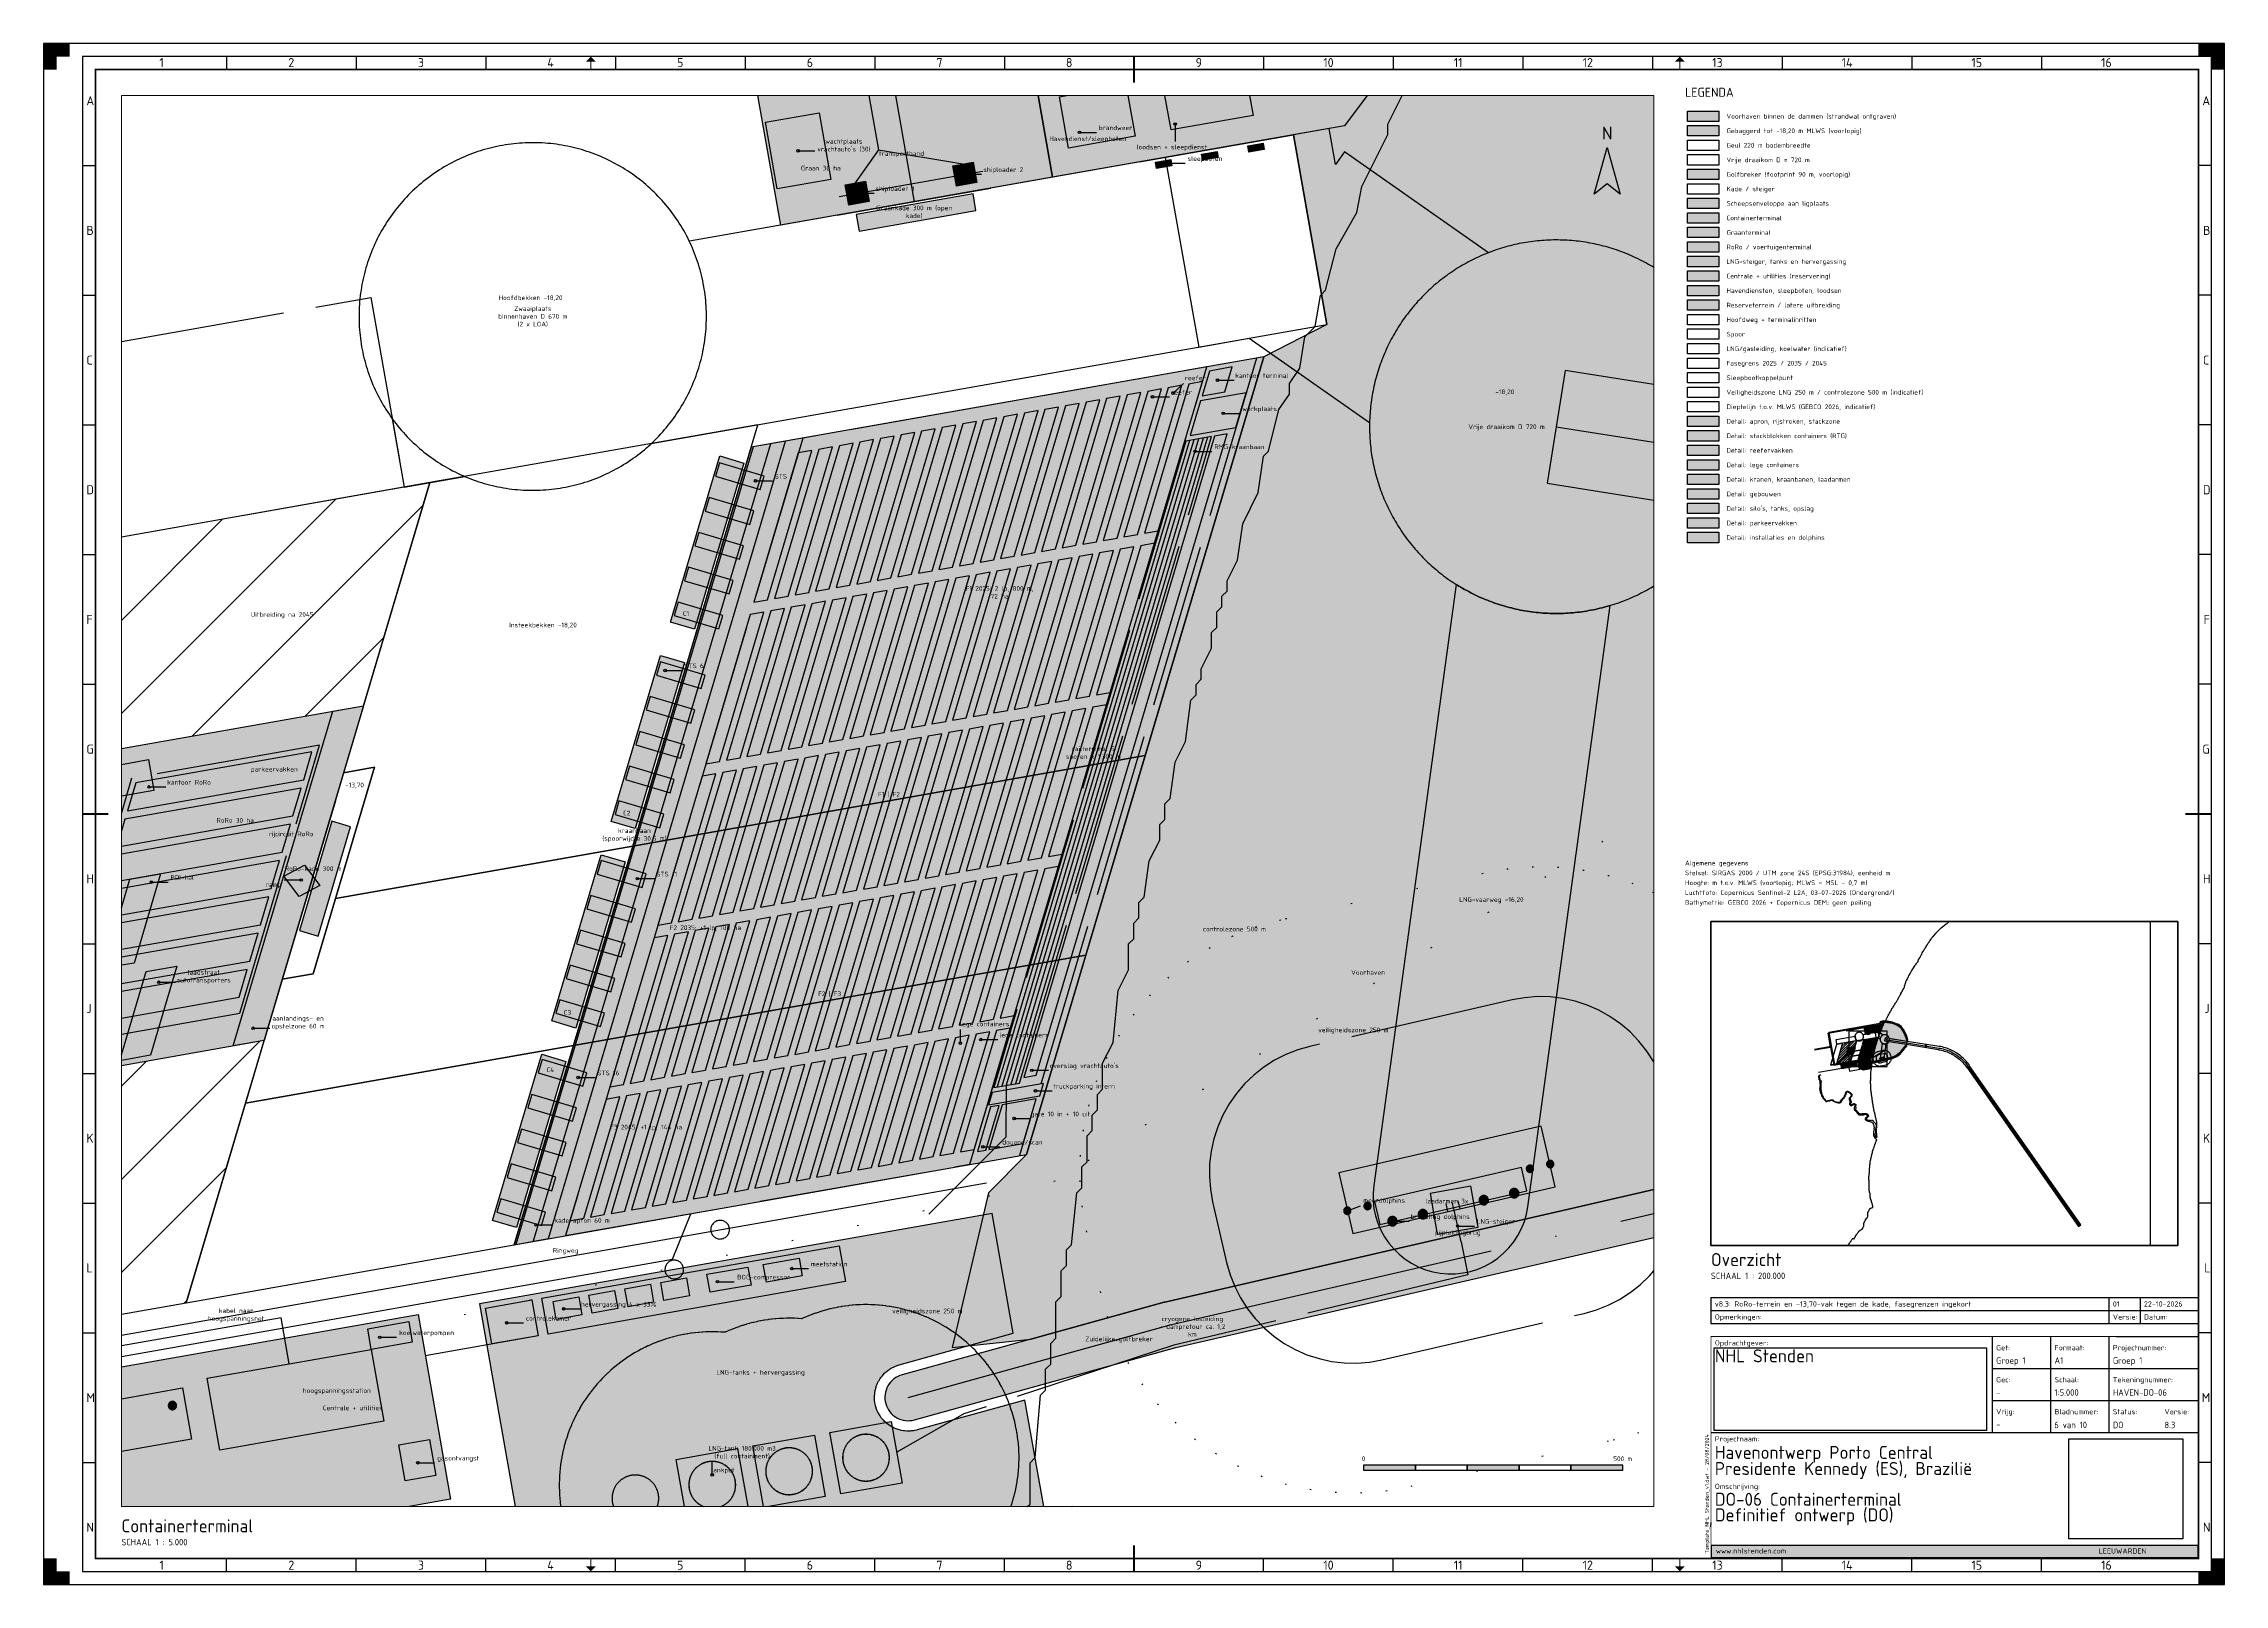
# Paper-space layout 'DO-06 Containerterminal 1-5000' of a CAD drawing. Header units: metres, sheet in millimetres. Extents: x 0 to 841, y 0 to 594.
# The model-space entities are those that its viewports show. They can reach past a viewport. Long polylines and large blocks are cut down to what shows.
import ezdxf
from ezdxf.enums import TextEntityAlignment as Align

# ---------------------------------------------------------------- set-up
doc = ezdxf.new("R2010")
doc.units = ezdxf.units.M
doc.header["$LTSCALE"] = 10
for name, pattern in [('DASHDOT', [3.556, 2.54, -0.508, 0, -0.508]), ('DASHED', [1.524, 1.27, -0.254]), ('DOT', [0.508, 0, -0.508])]:
    doc.linetypes.add(name, pattern=pattern)
for name, color, linetype in [('HV-BAGGER', 5, 'Continuous'), ('HV-CENTRALE', 200, 'Continuous'), ('HV-CONTAINER', 30, 'Continuous'), ('HV-D-GEBOUW', 8, 'Continuous'), ('HV-D-INSTALLATIE', 211, 'Continuous'), ('HV-D-KRAAN', 7, 'Continuous'), ('HV-D-LEEG', 250, 'Continuous'), ('HV-D-OPSLAG', 51, 'Continuous'), ('HV-D-PARKEER', 112, 'Continuous'), ('HV-D-REEFER', 140, 'Continuous'), ('HV-D-STACK', 32, 'Continuous'), ('HV-D-VERKEER', 9, 'Continuous'), ('HV-DRAAIKOM', 2, 'Continuous'), ('HV-FASEGRENS', 6, 'Continuous'), ('HV-GEUL', 5, 'Continuous'), ('HV-GEUL-AS', 1, 'Continuous'), ('HV-GOLFBREKER', 8, 'Continuous'), ('HV-GRAAN', 50, 'Continuous'), ('HV-HAVENDIENST', 150, 'Continuous'), ('HV-KADE', 7, 'Continuous'), ('HV-KUSTLIJN', 4, 'Continuous'), ('HV-LEIDING', 1, 'Continuous'), ('HV-LNG', 1, 'Continuous'), ('HV-ONDERGROND', 8, 'Continuous'), ('HV-RESERVE', 9, 'Continuous'), ('HV-RORO', 110, 'Continuous'), ('HV-SCHIP', 3, 'Continuous'), ('HV-SLEEPBOOT', 2, 'Continuous'), ('HV-SPOOR', 8, 'Continuous'), ('HV-VEILIGHEID', 1, 'Continuous'), ('HV-VOORHAVEN', 151, 'Continuous'), ('HV-WEG', 7, 'Continuous'), ('X-XX-AL-LOGO', 7, 'Continuous'), ('X-XX-AL-ORIENTATIE-G', 7, 'Continuous'), ('X-XX-AL-T18', 7, 'Continuous'), ('X-XX-AL-T35', 7, 'Continuous'), ('X-XX-AL-TEKENBLAD-S', 7, 'Continuous'), ('X-XX-AL-TEKENBLAD_LEGENDA-S', 7, 'Continuous'), ('X-XX-AL-TEKENBLAD_SCHAALBALK-S', 7, 'Continuous'), ('X-XX-AL-VERWIJZING-S', 7, 'Continuous')]:
    doc.layers.add(name, color=color, linetype=linetype)
doc.layers.add('Stenden', color=155, linetype='Continuous', true_color=0xc212579b)
for name, color, linetype, lineweight in [('X-XX-AL-TEKENBLAD_KADER-G', 7, 'Continuous', 25), ('X-XX-AL-TEKENBLAD_KADER_AFSNIJMARKERING-G', 7, 'Continuous', 25), ('X-XX-AL-TEKENBLAD_KADER_CENTERMARKERING-G', 7, 'Continuous', 25), ('X-XX-AL-TEKENBLAD_KADER_ROOSTERVERDELING-G', 7, 'Continuous', 25), ('X-XX-AL-TEKENBLAD_KADER_ROOSTERVERDELING-T35', 7, 'Continuous', 35), ('X-XX-AL-TEKENBLAD_KADER_VOUWMERK-G', 7, 'Continuous', 18), ('X-XX-AL-TEKENBLAD_TITELBLOK-G', 7, 'Continuous', 25), ('X-XX-AL-TEKENBLAD_TITELBLOK-G35', 90, 'Continuous', 35)]:
    doc.layers.add(name, color=color, linetype=linetype, lineweight=lineweight)
doc.layers.add('X-XX-AL-TEKENBLAD_VIEWPORT-G', color=7, linetype='Continuous', plot=False)
doc.layers.add('X-XX-AL-TEKENBLAD_VIEWPORT_OVERZICHT-G', color=7, linetype='Continuous', plot=False)
doc.styles.add('BS', font='NLCS-ISO.ttf', dxfattribs={"height": 0.5})
doc.styles.add('NLCS-ISO', font='NLCS-ISO.ttf')
picture_1 = doc.add_image_def('image2.png', size_in_pixel=(1366, 1200))
picture_2 = doc.add_image_def('image1.jpg', size_in_pixel=(3400, 3400))

# ---------------------------------------------------------------- blocks, each defined once
blk = doc.blocks.new('SAL-TEKENBLAD_A1-SO')
at = {"layer": 'X-XX-AL-TEKENBLAD_KADER_AFSNIJMARKERING-G'}
for points in [[(10, 594), (0, 594), (0, 584), (5, 584), (5, 589), (10, 589)], [(841, 584), (841, 594), (831, 594), (831, 589), (836, 589), (836, 584)], [(0, 10), (0, 0), (10, 0), (10, 5), (5, 5), (5, 10)], [(831, 0), (841, 0), (841, 10), (836, 10), (836, 5), (831, 5)]]:
    blk.add_hatch(color=256, dxfattribs=at).paths.add_polyline_path(points)
at = {"layer": 'X-XX-AL-TEKENBLAD_KADER_VOUWMERK-G'}
for points in [[(213, 587), (211, 589), (209, 587)], [(633, 587), (631, 589), (629, 587)], [(209, 7), (211, 5), (213, 7)], [(629, 7), (631, 5), (633, 7)]]:
    blk.add_hatch(color=256, dxfattribs=at).paths.add_polyline_path(points)
at = {"layer": 'X-XX-AL-TEKENBLAD_KADER-G'}
for p, q in [((841, 594), (0, 594)), ((0, 594), (0, 0)), ((841, 0), (841, 594)), ((0, 0), (841, 0))]:
    blk.add_line(p, q, dxfattribs=at)
at = {"layer": 'X-XX-AL-TEKENBLAD_KADER-G', "const_width": 0.7, "flags": 128}
blk.add_lwpolyline([(20, 10), (831, 10), (831, 584), (20, 584)], close=True, dxfattribs=at)
at = {"layer": 'X-XX-AL-TEKENBLAD_KADER_CENTERMARKERING-G', "const_width": 0.7, "flags": 128}
for points in [[(420.5, 589), (420.5, 579)], [(15, 297), (25, 297)], [(836, 297), (826, 297)], [(420.5, 5), (420.5, 15)]]:
    blk.add_lwpolyline(points, dxfattribs=at)
at = {"layer": 'X-XX-AL-TEKENBLAD_KADER_ROOSTERVERDELING-G'}
for p, q in [((836, 589), (15, 589)), ((15, 589), (15, 5)), ((70.5, 589), (70.5, 584)), ((120.5, 589), (120.5, 584)), ((170.5, 589), (170.5, 584)), ((220.5, 589), (220.5, 584)), ((270.5, 589), (270.5, 584)), ((320.5, 589), (320.5, 584)), ((370.5, 589), (370.5, 584)), ((470.5, 589), (470.5, 584)), ((520.5, 589), (520.5, 584)), ((570.5, 589), (570.5, 584)), ((620.5, 589), (620.5, 584)), ((670.5, 589), (670.5, 584)), ((720.5, 589), (720.5, 584)), ((770.5, 589), (770.5, 584)), ((836, 5), (836, 589)), ((15, 547), (20, 547)), ((836, 547), (831, 547)), ((15, 497), (20, 497)), ((836, 497), (831, 497)), ((15, 447), (20, 447)), ((836, 447), (831, 447)), ((15, 397), (20, 397)), ((836, 397), (831, 397)), ((15, 347), (20, 347)), ((836, 347), (831, 347)), ((15, 247), (20, 247)), ((836, 247), (831, 247)), ((15, 197), (20, 197)), ((836, 197), (831, 197)), ((15, 147), (20, 147)), ((836, 147), (831, 147)), ((15, 97), (20, 97)), ((836, 97), (831, 97)), ((15, 47), (20, 47)), ((836, 47), (831, 47)), ((70.5, 5), (70.5, 10)), ((120.5, 5), (120.5, 10)), ((170.5, 5), (170.5, 10)), ((220.5, 5), (220.5, 10)), ((270.5, 5), (270.5, 10)), ((320.5, 5), (320.5, 10)), ((370.5, 5), (370.5, 10)), ((470.5, 5), (470.5, 10)), ((520.5, 5), (520.5, 10)), ((570.5, 5), (570.5, 10)), ((620.5, 5), (620.5, 10)), ((670.5, 5), (670.5, 10)), ((720.5, 5), (720.5, 10)), ((770.5, 5), (770.5, 10)), ((15, 5), (836, 5))]:
    blk.add_line(p, q, dxfattribs=at)
at = {"layer": 'X-XX-AL-TEKENBLAD_KADER_VOUWMERK-G', "flags": 128}
for points in [[(211, 584), (211, 589)], [(631, 584), (631, 589)], [(211, 10), (211, 5)], [(631, 10), (631, 5)]]:
    blk.add_lwpolyline(points, dxfattribs=at)
at = {"layer": 'X-XX-AL-TEKENBLAD_KADER_ROOSTERVERDELING-T35', "lineweight": 35, "style": 'NLCS-ISO'}
for s, p in [('1', (45.5, 583.9)), ('2', (95.5, 583.9)), ('3', (145.5, 583.9)), ('4', (195.5, 583.9)), ('5', (245.5, 583.9)), ('6', (295.5, 583.9)), ('7', (345.5, 583.9)), ('8', (395.5, 583.9)), ('9', (445.5, 583.9)), ('10', (495.5, 583.9)), ('11', (545.5, 583.9)), ('12', (595.5, 583.9)), ('13', (645.5, 583.9)), ('14', (695.5, 583.9)), ('15', (745.5, 583.9)), ('16', (795.5, 583.9)), ('1', (45.5, 4.6)), ('2', (95.5, 4.6)), ('3', (145.5, 4.6)), ('4', (195.5, 4.6)), ('5', (245.5, 4.6)), ('6', (295.5, 4.6)), ('7', (345.5, 4.6)), ('8', (395.5, 4.6)), ('9', (445.5, 4.6)), ('10', (495.5, 4.6)), ('11', (545.5, 4.6)), ('12', (595.5, 4.6)), ('13', (645.5, 4.6)), ('14', (695.5, 4.6)), ('15', (745.5, 4.6)), ('16', (795.5, 4.6))]:
    blk.add_text(s, height=3.5, dxfattribs=at).set_placement(p, align=Align.BOTTOM_CENTER)
for s, p in [('A', (16.5, 572)), ('A', (832.5, 572)), ('B', (16.5, 522)), ('B', (832.75, 522)), ('C', (16.5, 472)), ('C', (832.75, 472)), ('D', (16.5, 422)), ('D', (832.75, 422)), ('F', (16.5, 372)), ('F', (833, 372)), ('G', (16.5, 322)), ('G', (832.5, 322)), ('H', (16.5, 272)), ('H', (832.75, 272)), ('J', (16.5, 222)), ('J', (833.25, 222)), ('K', (16.5, 172)), ('K', (832.75, 172)), ('L', (16.5, 122)), ('L', (833.25, 122)), ('M', (16.5, 72)), ('M', (832.25, 72)), ('N', (16.5, 22)), ('N', (832.75, 22))]:
    blk.add_text(s, height=3.5, dxfattribs=at).set_placement(p, align=Align.MIDDLE_LEFT)
blk = doc.blocks.new('TITELBLOK_NHL')
at = {"layer": 'Stenden', "true_color": 0x12579b}
h = blk.add_hatch(color=154, dxfattribs=at)
h.dxf.hatch_style = 1
h.paths.add_polyline_path([(-0.18, 0.17), (-187.82, 0.17), (-187.82, 5.17), (-0.18, 5.17)])
blk.add_line((-188, 12.16), (-187.95, 13.87))
at = {"flags": 128}
for points in [[(-79.52, 85.6), (-79.52, 48.6)], [(-57.01, 85.6), (-57.01, 48.6)]]:
    blk.add_lwpolyline(points, dxfattribs=at)
at = {"layer": 'Defpoints', "flags": 128}
blk.add_lwpolyline([(-186.72, 49.34), (-186.72, 81.22), (-81.72, 81.22), (-81.72, 49.34)], close=True, dxfattribs=at)
at = {"layer": 'Stenden', "color": 154, "true_color": 0x12579b, "flags": 128}
blk.add_lwpolyline([(-0.18, 0.17), (-187.82, 0.17), (-187.82, 5.17), (-0.18, 5.17)], close=True, dxfattribs=at)
at = {"layer": 'X-XX-AL-TEKENBLAD_TITELBLOK-G', "const_width": 0.35}
blk.add_lwpolyline([(0, 85.6), (0, 0), (-188, 0), (-188, 85.6)], close=True, dxfattribs=at)
at = {"layer": 'X-XX-AL-TEKENBLAD_TITELBLOK-G'}
for points in [[(-34.51, 85.6), (-34.51, 48.6)], [(-31.78, 85.6), (0, 85.6)], [(-79.52, 73.26), (0, 73.26)], [(-79.52, 60.93), (0, 60.93)], [(-188, 48.6), (0, 48.6)]]:
    blk.add_lwpolyline(points, dxfattribs=at)
at = {"layer": 'X-XX-AL-TEKENBLAD_TITELBLOK-G', "color": 7, "style": 'BS'}
for s, p in [('Opdrachtgever:', (-186.5, 84.1)), ('Get:', (-78.02, 82.24)), ('Formaat:', (-55.51, 82.24)), ('Projectnummer:', (-33.01, 82.24)), ('Gec:', (-78.02, 69.91)), ('Schaal:', (-55.51, 69.91)), ('Tekeningnummer:', (-33.01, 69.91)), ('Vrijg:', (-78.02, 57.58)), ('Bladnummer:', (-55.51, 57.58)), ('Status:', (-33.01, 57.58)), ('Versie:', (-13.1, 57.58)), ('Projectnaam:', (-186.5, 47.1)), ('Omschrijving:', (-186.5, 28.8))]:
    blk.add_text(s, height=2, dxfattribs=at).set_placement(p, align=Align.TOP_LEFT)
at = {"layer": 'X-XX-AL-TEKENBLAD_TITELBLOK-G', "color": 255, "style": 'BS'}
for s, p in [('www.nhlstenden.com', (-158.97, 3.91)), (' LEEUWARDEN ', (-18.64, 3.86))]:
    blk.add_text(s, height=2, dxfattribs=at).set_placement(p, align=Align.TOP_RIGHT)
at = {"layer": 'X-XX-AL-TEKENBLAD_TITELBLOK-G', "lineweight": 9, "insert": (-188.36, 1.89), "char_height": 1.5, "attachment_point": 7, "rotation": 90, "style": 'NLCS-ISO'}
blk.add_mtext('Template_NHL Stenden_v1.dwt - 28/08/2024', dxfattribs=at)
at = {"layer": 'X-XX-AL-TEKENBLAD_TITELBLOK-G', "color": 254, "style": 'BS'}
blk.add_attdef('STATUS_GR', text='', height=25, rotation=21.92484, dxfattribs=at).set_placement((-188.48, 22.94), align=Align.TOP_LEFT)
at = {"layer": 'X-XX-AL-TEKENBLAD_TITELBLOK-G', "style": 'BS'}
for tag, height, p in [('OPDRACHTGEVER', 5, (-186.5, 80.6)), ('GETEKEND', 2.5, (-78.02, 77.56)), ('FORMAAT', 2.5, (-55.51, 77.56)), ('PROJECTNR', 2.5, (-33.01, 77.56)), ('GECONTROLEERD', 2.5, (-78.02, 65.23)), ('SCHAAL', 2.5, (-55.51, 65.23)), ('TEKNR', 2.5, (-33.01, 65.23)), ('VRIJGAVE', 2.5, (-78.02, 52.9)), ('BLADNR', 2.5, (-55.6, 52.71)), ('STATUS', 2.5, (-33.01, 52.71)), ('VERSIE', 2.5, (-13.1, 52.71)), ('PROJECTNAAM1', 5, (-186.5, 43.37)), ('PROJECTNAAM2', 5, (-186.5, 37.16)), ('SITUATIE1', 5, (-186.5, 25.3)), ('SITUATIE2', 5, (-186.5, 19.3))]:
    blk.add_attdef(tag, text='', height=height, dxfattribs=at).set_placement(p, align=Align.TOP_LEFT)
blk = doc.blocks.new('WIJZIGINGSBLOK_NHL')
at = {"layer": 'X-XX-AL-TEKENBLAD_TITELBLOK-G', "color": 7}
for p, q in [((0, 10), (188, 10)), ((0, 10), (0, 5)), ((153.49, 10), (153.49, 5)), ((165.49, 10), (165.49, 5)), ((188, 10), (188, 5)), ((0, 5), (188, 5)), ((0, 5), (0, 0)), ((0, 0), (188, 0)), ((153.49, 5), (153.49, 0)), ((165.49, 5), (165.49, 0)), ((188, 5), (188, 0))]:
    blk.add_line(p, q, dxfattribs=at)
at = {"layer": 'X-XX-AL-TEKENBLAD_TITELBLOK-G', "color": 7, "style": 'BS'}
for s, p in [('01', (154.99, 7.5)), ('Opmerkingen:', (1.5, 2.5)), ('Versie:', (154.99, 2.5)), ('Datum:', (166.99, 2.5))]:
    blk.add_text(s, height=2, dxfattribs=at).set_placement(p, align=Align.MIDDLE_LEFT)
for tag, p in [('WIJZIGINGEN1', (1.5, 7.5)), ('DATUM1', (166.99, 7.5))]:
    blk.add_attdef(tag, text='', height=2, dxfattribs=at).set_placement(p, align=Align.MIDDLE_LEFT)
blk = doc.blocks.new('SAL-VERWIJZING_ONDERSCHRIFT-SO')
at = {"linetype": 'Continuous', "style": 'NLCS-ISO'}
blk.add_text('SCHAAL 1 :', height=2.5, dxfattribs=at).set_placement((0, -3.75))
at = {"style": 'NLCS-ISO'}
for tag, p, height in [('OMSCHRIJVING', (0, 1.25), 5), ('SCHAAL', (18.15, -3.75), 2.5)]:
    blk.add_attdef(tag, p, '', height=height, dxfattribs=at)
blk = doc.blocks.new('NHL_OVERZICHT')
at = {"layer": 'X-XX-AL-TEKENBLAD_TITELBLOK-G35', "color": 0, "flags": 128}
blk.add_lwpolyline([(0, 129.93), (180, 129.93), (180, 5), (0, 5)], close=True, dxfattribs=at)
at = {"linetype": 'Continuous', "style": 'NLCS-ISO'}
blk.add_text('SCHAAL 1 :', height=2.5, dxfattribs=at).set_placement((0, -7.9))
at = {"style": 'NLCS-ISO'}
for tag, p, height in [('OVERZICHT', (0, -2.9), 5), ('SCHAAL', (18.15, -7.9), 2.5)]:
    blk.add_attdef(tag, p, '', height=height, dxfattribs=at)

msp = doc.modelspace()

# ---------------------------------------------------------------- hatches: boundary and pattern name
at = {"layer": 'HV-CENTRALE', "true_color": 0xc77dff, "transparency": 33554534}
h = msp.add_hatch(color=200, dxfattribs=at)
h.dxf.hatch_style = 1
h.paths.add_polyline_path([(295339.9, 7647900.3), (295402.6, 7647544.5), (294216.7, 7647335.4), (294154, 7647691.2)])
at = {"layer": 'HV-CONTAINER', "true_color": 0xf77f00, "transparency": 33554534}
h = msp.add_hatch(color=30, dxfattribs=at)
h.dxf.hatch_style = 1
h.paths.add_polyline_path([(295982.5, 7649572.6), (295753.8, 7648803.7), (296742, 7648978), (296970.7, 7649746.9)])
h = msp.add_hatch(color=30, dxfattribs=at)
h.dxf.hatch_style = 1
h.paths.add_polyline_path([(296742, 7648978), (295753.8, 7648803.7), (295639.4, 7648419.3), (296627.7, 7648593.5)])
h = msp.add_hatch(color=30, dxfattribs=at)
h.dxf.hatch_style = 1
h.paths.add_polyline_path([(296627.7, 7648593.5), (295639.4, 7648419.3), (295525.1, 7648034.8), (296513.3, 7648209.1)])
at = {"layer": 'HV-D-GEBOUW', "true_color": 0x495057, "transparency": 33554534}
h = msp.add_hatch(color=8, dxfattribs=at)
h.dxf.hatch_style = 1
h.paths.add_polyline_path([(296932.5, 7650310.7), (296949.9, 7650211.9), (296791.8, 7650184), (296774.3, 7650282.9)])
h = msp.add_hatch(color=8, dxfattribs=at)
h.dxf.hatch_style = 1
h.paths.add_polyline_path([(296705.2, 7650270.7), (296722.6, 7650171.8), (296594.1, 7650149.2), (296576.7, 7650248)])
h = msp.add_hatch(color=8, dxfattribs=at)
h.dxf.hatch_style = 1
h.paths.add_polyline_path([(296866, 7649719.3), (296851.7, 7649671.4), (296895.8, 7649679.1), (296910, 7649727.1)])
h = msp.add_hatch(color=8, dxfattribs=at)
h.dxf.hatch_style = 1
h.paths.add_polyline_path([(296848.9, 7649661.8), (296828.9, 7649594.7), (296917, 7649610.2), (296937, 7649677.3)])
h = msp.add_hatch(color=8, dxfattribs=at)
h.dxf.hatch_style = 1
h.paths.add_polyline_path([(294820.1, 7648970.2), (294830.5, 7648910.9), (294751.5, 7648897), (294741, 7648956.3)])
h = msp.add_hatch(color=8, dxfattribs=at)
h.dxf.hatch_style = 1
h.paths.add_polyline_path([(294784.3, 7648739.8), (294843.6, 7648750.2), (294792.4, 7648578.1), (294733.1, 7648567.7)])
h = msp.add_hatch(color=8, dxfattribs=at)
h.dxf.hatch_style = 1
h.paths.add_polyline_path([(296466, 7648304.6), (296440.4, 7648218.4), (296506.5, 7648230), (296532.1, 7648316.3)])
h = msp.add_hatch(color=8, dxfattribs=at)
h.dxf.hatch_style = 1
h.paths.add_polyline_path([(296444, 7648300.7), (296418.4, 7648214.5), (296434.9, 7648217.4), (296460.5, 7648303.6)])
h = msp.add_hatch(color=8, dxfattribs=at)
h.dxf.hatch_style = 1
h.paths.add_polyline_path([(295559.1, 7647928.7), (295571.3, 7647859.5), (295482.3, 7647843.9), (295470.1, 7647913)])
h = msp.add_hatch(color=8, dxfattribs=at)
h.dxf.hatch_style = 1
h.paths.add_polyline_path([(295321.9, 7647886.9), (295328.9, 7647847.4), (295249.8, 7647833.4), (295242.8, 7647873)])
at = {"layer": 'HV-D-INSTALLATIE', "true_color": 0x7b2cbf, "transparency": 33554534}
h = msp.add_hatch(color=211, dxfattribs=at)
h.dxf.hatch_style = 1
h.paths.add_polyline_path([(297490.8, 7648182.8), (297490.7, 7648183.5), (297490.4, 7648184.1), (297490.2, 7648184.8), (297489.8, 7648185.4), (297489.4, 7648185.9), (297489, 7648186.5), (297488.5, 7648186.9), (297487.9, 7648187.3), (297487.3, 7648187.7), (297486.7, 7648188), (297486.1, 7648188.3), (297485.4, 7648188.5), (297484.7, 7648188.6), (297484, 7648188.6), (297483.4, 7648188.6), (297482.7, 7648188.5), (297482, 7648188.4), (297481.4, 7648188.1), (297480.7, 7648187.9), (297480.1, 7648187.5), (297479.6, 7648187.1), (297479, 7648186.7), (297478.6, 7648186.2), (297478.1, 7648185.6), (297477.8, 7648185), (297477.5, 7648184.4), (297477.2, 7648183.8), (297477, 7648183.1), (297476.9, 7648182.4), (297476.9, 7648181.7), (297476.9, 7648181.1), (297477, 7648180.4), (297477.1, 7648179.7), (297477.3, 7648179), (297477.6, 7648178.4), (297478, 7648177.8), (297478.4, 7648177.3), (297478.8, 7648176.7), (297479.3, 7648176.3), (297479.9, 7648175.8), (297480.5, 7648175.5), (297481.1, 7648175.2), (297481.7, 7648174.9), (297482.4, 7648174.7), (297483.1, 7648174.6), (297483.7, 7648174.6), (297484.4, 7648174.6), (297485.1, 7648174.7), (297485.8, 7648174.8), (297486.4, 7648175), (297487.1, 7648175.3), (297487.7, 7648175.7), (297488.2, 7648176.1), (297488.8, 7648176.5), (297489.2, 7648177), (297489.7, 7648177.6), (297490, 7648178.2), (297490.3, 7648178.8), (297490.6, 7648179.4), (297490.8, 7648180.1), (297490.9, 7648180.8), (297490.9, 7648181.4), (297490.9, 7648182.1)])
h = msp.add_hatch(color=211, dxfattribs=at)
h.dxf.hatch_style = 1
h.paths.add_polyline_path([(297529.9, 7648191.8), (297529.8, 7648192.5), (297529.6, 7648193.1), (297529.3, 7648193.8), (297528.9, 7648194.4), (297528.5, 7648194.9), (297528.1, 7648195.4), (297527.6, 7648195.9), (297527, 7648196.3), (297526.5, 7648196.7), (297525.8, 7648197), (297525.2, 7648197.3), (297524.5, 7648197.4), (297523.9, 7648197.6), (297523.2, 7648197.6), (297522.5, 7648197.6), (297521.8, 7648197.5), (297521.1, 7648197.4), (297520.5, 7648197.1), (297519.8, 7648196.9), (297519.2, 7648196.5), (297518.7, 7648196.1), (297518.2, 7648195.7), (297517.7, 7648195.2), (297517.3, 7648194.6), (297516.9, 7648194), (297516.6, 7648193.4), (297516.3, 7648192.8), (297516.2, 7648192.1), (297516, 7648191.4), (297516, 7648190.7), (297516, 7648190.1), (297516.1, 7648189.4), (297516.3, 7648188.7), (297516.5, 7648188), (297516.8, 7648187.4), (297517.1, 7648186.8), (297517.5, 7648186.3), (297517.9, 7648185.7), (297518.4, 7648185.3), (297519, 7648184.8), (297519.6, 7648184.5), (297520.2, 7648184.2), (297520.8, 7648183.9), (297521.5, 7648183.7), (297522.2, 7648183.6), (297522.9, 7648183.6), (297523.6, 7648183.6), (297524.2, 7648183.7), (297524.9, 7648183.8), (297525.6, 7648184), (297526.2, 7648184.3), (297526.8, 7648184.7), (297527.4, 7648185.1), (297527.9, 7648185.5), (297528.3, 7648186), (297528.8, 7648186.6), (297529.1, 7648187.1), (297529.4, 7648187.8), (297529.7, 7648188.4), (297529.9, 7648189.1), (297530, 7648189.7), (297530, 7648190.4), (297530, 7648191.1)])
h = msp.add_hatch(color=211, dxfattribs=at)
h.dxf.hatch_style = 1
h.paths.add_polyline_path([(297462.4, 7648136), (297462.2, 7648136.9), (297462, 7648137.7), (297461.6, 7648138.5), (297461.2, 7648139.3), (297460.6, 7648140), (297460.1, 7648140.7), (297459.4, 7648141.3), (297458.7, 7648141.9), (297458, 7648142.3), (297457.2, 7648142.7), (297456.4, 7648143), (297455.5, 7648143.3), (297454.6, 7648143.4), (297453.7, 7648143.5), (297452.9, 7648143.5), (297452, 7648143.4), (297451.1, 7648143.2), (297450.3, 7648142.9), (297449.5, 7648142.5), (297448.7, 7648142.1), (297448, 7648141.6), (297447.3, 7648141), (297446.7, 7648140.3), (297446.1, 7648139.6), (297445.7, 7648138.9), (297445.3, 7648138.1), (297445, 7648137.3), (297444.7, 7648136.4), (297444.6, 7648135.5), (297444.5, 7648134.7), (297444.5, 7648133.8), (297444.7, 7648132.9), (297444.8, 7648132), (297445.1, 7648131.2), (297445.5, 7648130.4), (297445.9, 7648129.6), (297446.4, 7648128.9), (297447, 7648128.2), (297447.7, 7648127.6), (297448.4, 7648127.1), (297449.1, 7648126.6), (297449.9, 7648126.2), (297450.7, 7648125.9), (297451.6, 7648125.6), (297452.5, 7648125.5), (297453.3, 7648125.4), (297454.2, 7648125.5), (297455.1, 7648125.6), (297456, 7648125.8), (297456.8, 7648126), (297457.6, 7648126.4), (297458.4, 7648126.8), (297459.1, 7648127.4), (297459.8, 7648127.9), (297460.4, 7648128.6), (297460.9, 7648129.3), (297461.4, 7648130), (297461.8, 7648130.8), (297462.1, 7648131.7), (297462.4, 7648132.5), (297462.5, 7648133.4), (297462.6, 7648134.3), (297462.6, 7648135.2)])
h = msp.add_hatch(color=211, dxfattribs=at)
h.dxf.hatch_style = 1
h.paths.add_polyline_path([(297138.7, 7648101.9), (297138.6, 7648102.6), (297138.4, 7648103.2), (297138.1, 7648103.8), (297137.7, 7648104.4), (297137.3, 7648105), (297136.9, 7648105.5), (297136.4, 7648106), (297135.8, 7648106.4), (297135.3, 7648106.8), (297134.6, 7648107.1), (297134, 7648107.3), (297133.3, 7648107.5), (297132.7, 7648107.6), (297132, 7648107.7), (297131.3, 7648107.7), (297130.6, 7648107.6), (297129.9, 7648107.4), (297129.3, 7648107.2), (297128.6, 7648106.9), (297128, 7648106.6), (297127.5, 7648106.2), (297127, 7648105.7), (297126.5, 7648105.2), (297126.1, 7648104.7), (297125.7, 7648104.1), (297125.4, 7648103.5), (297125.1, 7648102.8), (297125, 7648102.2), (297124.8, 7648101.5), (297124.8, 7648100.8), (297124.8, 7648100.1), (297124.9, 7648099.4), (297125.1, 7648098.8), (297125.3, 7648098.1), (297125.6, 7648097.5), (297125.9, 7648096.9), (297126.3, 7648096.3), (297126.7, 7648095.8), (297127.2, 7648095.3), (297127.8, 7648094.9), (297128.4, 7648094.5), (297129, 7648094.2), (297129.6, 7648094), (297130.3, 7648093.8), (297131, 7648093.7), (297131.7, 7648093.6), (297132.4, 7648093.7), (297133, 7648093.7), (297133.7, 7648093.9), (297134.4, 7648094.1), (297135, 7648094.4), (297135.6, 7648094.7), (297136.2, 7648095.1), (297136.7, 7648095.6), (297137.2, 7648096.1), (297137.6, 7648096.6), (297137.9, 7648097.2), (297138.2, 7648097.8), (297138.5, 7648098.5), (297138.7, 7648099.1), (297138.8, 7648099.8), (297138.8, 7648100.5), (297138.8, 7648101.2)])
h = msp.add_hatch(color=211, dxfattribs=at)
h.dxf.hatch_style = 1
h.paths.add_polyline_path([(297177.9, 7648110.9), (297177.7, 7648111.5), (297177.5, 7648112.2), (297177.2, 7648112.8), (297176.9, 7648113.4), (297176.5, 7648114), (297176, 7648114.5), (297175.5, 7648115), (297175, 7648115.4), (297174.4, 7648115.8), (297173.8, 7648116.1), (297173.1, 7648116.3), (297172.5, 7648116.5), (297171.8, 7648116.6), (297171.1, 7648116.7), (297170.4, 7648116.7), (297169.7, 7648116.6), (297169, 7648116.4), (297168.4, 7648116.2), (297167.8, 7648115.9), (297167.2, 7648115.6), (297166.6, 7648115.2), (297166.1, 7648114.7), (297165.6, 7648114.2), (297165.2, 7648113.7), (297164.8, 7648113.1), (297164.5, 7648112.5), (297164.3, 7648111.8), (297164.1, 7648111.2), (297164, 7648110.5), (297163.9, 7648109.8), (297163.9, 7648109.1), (297164, 7648108.4), (297164.2, 7648107.8), (297164.4, 7648107.1), (297164.7, 7648106.5), (297165, 7648105.9), (297165.4, 7648105.3), (297165.9, 7648104.8), (297166.4, 7648104.3), (297166.9, 7648103.9), (297167.5, 7648103.5), (297168.1, 7648103.2), (297168.8, 7648103), (297169.4, 7648102.8), (297170.1, 7648102.7), (297170.8, 7648102.6), (297171.5, 7648102.6), (297172.2, 7648102.7), (297172.8, 7648102.9), (297173.5, 7648103.1), (297174.1, 7648103.4), (297174.7, 7648103.7), (297175.3, 7648104.1), (297175.8, 7648104.6), (297176.3, 7648105.1), (297176.7, 7648105.6), (297177.1, 7648106.2), (297177.4, 7648106.8), (297177.6, 7648107.5), (297177.8, 7648108.1), (297177.9, 7648108.8), (297178, 7648109.5), (297177.9, 7648110.2)])
h = msp.add_hatch(color=211, dxfattribs=at)
h.dxf.hatch_style = 1
h.paths.add_polyline_path([(297286.4, 7648095.6), (297286.2, 7648096.4), (297285.9, 7648097.3), (297285.6, 7648098.1), (297285.1, 7648098.8), (297284.6, 7648099.6), (297284, 7648100.2), (297283.4, 7648100.8), (297282.7, 7648101.4), (297281.9, 7648101.9), (297281.1, 7648102.3), (297280.3, 7648102.6), (297279.5, 7648102.8), (297278.6, 7648103), (297277.7, 7648103), (297276.8, 7648103), (297275.9, 7648102.9), (297275.1, 7648102.7), (297274.2, 7648102.4), (297273.4, 7648102), (297272.7, 7648101.6), (297271.9, 7648101.1), (297271.3, 7648100.5), (297270.7, 7648099.9), (297270.1, 7648099.2), (297269.6, 7648098.4), (297269.2, 7648097.6), (297268.9, 7648096.8), (297268.7, 7648095.9), (297268.5, 7648095.1), (297268.5, 7648094.2), (297268.5, 7648093.3), (297268.6, 7648092.4), (297268.8, 7648091.6), (297269.1, 7648090.7), (297269.5, 7648089.9), (297269.9, 7648089.1), (297270.4, 7648088.4), (297271, 7648087.7), (297271.6, 7648087.1), (297272.3, 7648086.6), (297273.1, 7648086.1), (297273.9, 7648085.7), (297274.7, 7648085.4), (297275.6, 7648085.2), (297276.4, 7648085), (297277.3, 7648085), (297278.2, 7648085), (297279.1, 7648085.1), (297279.9, 7648085.3), (297280.8, 7648085.6), (297281.6, 7648085.9), (297282.4, 7648086.4), (297283.1, 7648086.9), (297283.8, 7648087.5), (297284.4, 7648088.1), (297284.9, 7648088.8), (297285.4, 7648089.6), (297285.8, 7648090.4), (297286.1, 7648091.2), (297286.3, 7648092), (297286.5, 7648092.9), (297286.5, 7648093.8), (297286.5, 7648094.7)])
h = msp.add_hatch(color=211, dxfattribs=at)
h.dxf.hatch_style = 1
h.paths.add_polyline_path([(297403.8, 7648122.5), (297403.6, 7648123.4), (297403.3, 7648124.2), (297402.9, 7648125.1), (297402.5, 7648125.8), (297402, 7648126.5), (297401.4, 7648127.2), (297400.7, 7648127.8), (297400, 7648128.4), (297399.3, 7648128.8), (297398.5, 7648129.2), (297397.7, 7648129.6), (297396.8, 7648129.8), (297395.9, 7648129.9), (297395.1, 7648130), (297394.2, 7648130), (297393.3, 7648129.9), (297392.4, 7648129.7), (297391.6, 7648129.4), (297390.8, 7648129), (297390, 7648128.6), (297389.3, 7648128.1), (297388.6, 7648127.5), (297388, 7648126.9), (297387.5, 7648126.2), (297387, 7648125.4), (297386.6, 7648124.6), (297386.3, 7648123.8), (297386, 7648122.9), (297385.9, 7648122.1), (297385.8, 7648121.2), (297385.9, 7648120.3), (297386, 7648119.4), (297386.2, 7648118.5), (297386.4, 7648117.7), (297386.8, 7648116.9), (297387.2, 7648116.1), (297387.8, 7648115.4), (297388.3, 7648114.7), (297389, 7648114.1), (297389.7, 7648113.6), (297390.4, 7648113.1), (297391.2, 7648112.7), (297392.1, 7648112.4), (297392.9, 7648112.2), (297393.8, 7648112), (297394.7, 7648111.9), (297395.6, 7648112), (297396.4, 7648112.1), (297397.3, 7648112.3), (297398.1, 7648112.6), (297398.9, 7648112.9), (297399.7, 7648113.4), (297400.4, 7648113.9), (297401.1, 7648114.4), (297401.7, 7648115.1), (297402.3, 7648115.8), (297402.7, 7648116.5), (297403.1, 7648117.3), (297403.4, 7648118.2), (297403.7, 7648119), (297403.8, 7648119.9), (297403.9, 7648120.8), (297403.9, 7648121.7)])
h = msp.add_hatch(color=211, dxfattribs=at)
h.dxf.hatch_style = 1
h.paths.add_polyline_path([(297227.7, 7648082.1), (297227.5, 7648082.9), (297227.2, 7648083.8), (297226.9, 7648084.6), (297226.4, 7648085.4), (297225.9, 7648086.1), (297225.4, 7648086.7), (297224.7, 7648087.4), (297224, 7648087.9), (297223.3, 7648088.4), (297222.5, 7648088.8), (297221.6, 7648089.1), (297220.8, 7648089.3), (297219.9, 7648089.5), (297219, 7648089.5), (297218.1, 7648089.5), (297217.3, 7648089.4), (297216.4, 7648089.2), (297215.6, 7648088.9), (297214.7, 7648088.6), (297214, 7648088.1), (297213.3, 7648087.6), (297212.6, 7648087), (297212, 7648086.4), (297211.4, 7648085.7), (297211, 7648084.9), (297210.6, 7648084.1), (297210.2, 7648083.3), (297210, 7648082.5), (297209.9, 7648081.6), (297209.8, 7648080.7), (297209.8, 7648079.8), (297209.9, 7648078.9), (297210.1, 7648078.1), (297210.4, 7648077.2), (297210.8, 7648076.4), (297211.2, 7648075.7), (297211.7, 7648074.9), (297212.3, 7648074.3), (297212.9, 7648073.6), (297213.6, 7648073.1), (297214.4, 7648072.6), (297215.2, 7648072.2), (297216, 7648071.9), (297216.9, 7648071.7), (297217.7, 7648071.5), (297218.6, 7648071.5), (297219.5, 7648071.5), (297220.4, 7648071.6), (297221.3, 7648071.8), (297222.1, 7648072.1), (297222.9, 7648072.4), (297223.7, 7648072.9), (297224.4, 7648073.4), (297225.1, 7648074), (297225.7, 7648074.6), (297226.2, 7648075.3), (297226.7, 7648076.1), (297227.1, 7648076.9), (297227.4, 7648077.7), (297227.6, 7648078.5), (297227.8, 7648079.4), (297227.9, 7648080.3), (297227.8, 7648081.2)])
h = msp.add_hatch(color=211, dxfattribs=at)
h.dxf.hatch_style = 1
h.paths.add_polyline_path([(295857.3, 7647971.1), (295863.4, 7647936.5), (295814, 7647927.8), (295807.9, 7647962.4)])
h = msp.add_hatch(color=211, dxfattribs=at)
h.dxf.hatch_style = 1
h.paths.add_polyline_path([(295975.9, 7647992), (295982, 7647957.4), (295902.9, 7647943.5), (295896.8, 7647978.1)])
h = msp.add_hatch(color=211, dxfattribs=at)
h.dxf.hatch_style = 1
h.paths.add_polyline_path([(296074.7, 7648009.4), (296080.8, 7647974.9), (296011.6, 7647962.7), (296005.5, 7647997.2)])
h = msp.add_hatch(color=211, dxfattribs=at)
h.dxf.hatch_style = 1
h.paths.add_polyline_path([(295649.8, 7647934.5), (295655.8, 7647899.9), (295606.4, 7647891.2), (295600.3, 7647925.8)])
h = msp.add_hatch(color=211, dxfattribs=at)
h.dxf.hatch_style = 1
h.paths.add_polyline_path([(295718.9, 7647946.7), (295725, 7647912.1), (295675.6, 7647903.4), (295669.5, 7647938)])
h = msp.add_hatch(color=211, dxfattribs=at)
h.dxf.hatch_style = 1
h.paths.add_polyline_path([(295788.1, 7647958.9), (295794.2, 7647924.3), (295744.8, 7647915.6), (295738.7, 7647950.2)])
h = msp.add_hatch(color=211, dxfattribs=at)
h.dxf.hatch_style = 1
h.paths.add_polyline_path([(295249.8, 7647833.4), (295274.2, 7647695.1), (294957.9, 7647639.3), (294933.6, 7647777.7)])
h = msp.add_hatch(color=211, dxfattribs=at)
h.dxf.hatch_style = 1
h.paths.add_polyline_path([(294885.9, 7647759.1), (294903.3, 7647660.2), (294755.1, 7647634.1), (294737.6, 7647732.9)])
h = msp.add_hatch(color=211, dxfattribs=at)
h.dxf.hatch_style = 1
h.paths.add_polyline_path([(294874.3, 7647726.5), (294874.1, 7647727.2), (294873.9, 7647728), (294873.6, 7647728.7), (294873.2, 7647729.4), (294872.7, 7647730), (294872.2, 7647730.6), (294871.6, 7647731.2), (294871, 7647731.6), (294870.3, 7647732.1), (294869.6, 7647732.4), (294868.9, 7647732.7), (294868.1, 7647732.9), (294867.4, 7647733), (294866.6, 7647733.1), (294865.8, 7647733.1), (294865, 7647733), (294864.2, 7647732.8), (294863.5, 7647732.5), (294862.8, 7647732.2), (294862.1, 7647731.8), (294861.4, 7647731.4), (294860.9, 7647730.9), (294860.3, 7647730.3), (294859.8, 7647729.7), (294859.4, 7647729), (294859.1, 7647728.3), (294858.8, 7647727.6), (294858.6, 7647726.8), (294858.4, 7647726), (294858.4, 7647725.2), (294858.4, 7647724.4), (294858.5, 7647723.7), (294858.7, 7647722.9), (294858.9, 7647722.2), (294859.2, 7647721.4), (294859.6, 7647720.7), (294860.1, 7647720.1), (294860.6, 7647719.5), (294861.2, 7647719), (294861.8, 7647718.5), (294862.5, 7647718.1), (294863.2, 7647717.7), (294863.9, 7647717.4), (294864.7, 7647717.2), (294865.4, 7647717.1), (294866.2, 7647717), (294867, 7647717.1), (294867.8, 7647717.2), (294868.6, 7647717.3), (294869.3, 7647717.6), (294870, 7647717.9), (294870.7, 7647718.3), (294871.4, 7647718.7), (294872, 7647719.3), (294872.5, 7647719.8), (294873, 7647720.5), (294873.4, 7647721.1), (294873.8, 7647721.8), (294874, 7647722.6), (294874.2, 7647723.3), (294874.4, 7647724.1), (294874.4, 7647724.9), (294874.4, 7647725.7)])
h = msp.add_hatch(color=211, dxfattribs=at)
h.dxf.hatch_style = 1
h.paths.add_polyline_path([(295362, 7647659.6), (295374.2, 7647590.4), (295314.9, 7647580), (295302.7, 7647649.1)])
at = {"layer": 'HV-D-KRAAN', "true_color": 0xffffff, "transparency": 33554534}
h = msp.add_hatch(color=7, dxfattribs=at)
h.dxf.hatch_style = 1
h.paths.add_polyline_path([(296410.4, 7650121.9), (296417.4, 7650082.4), (296377.9, 7650075.4), (296370.9, 7650114.9)])
h = msp.add_hatch(color=7, dxfattribs=at)
h.dxf.hatch_style = 1
h.paths.add_polyline_path([(296202.9, 7650085.3), (296209.8, 7650045.8), (296170.3, 7650038.8), (296163.3, 7650078.3)])
h = msp.add_hatch(color=7, dxfattribs=at)
h.dxf.hatch_style = 1
h.paths.add_polyline_path([(296820.6, 7649584.1), (296449.9, 7648338.1), (296499.5, 7648346.8), (296870.1, 7649592.9)])
h = msp.add_hatch(color=7, dxfattribs=at)
h.dxf.hatch_style = 1
h.paths.add_polyline_path([(295921.3, 7649542.3), (295913.6, 7649516.4), (295999.9, 7649490.8), (296007.6, 7649516.6)])
h = msp.add_hatch(color=7, dxfattribs=at)
h.dxf.hatch_style = 1
h.paths.add_polyline_path([(295901.4, 7649475.2), (295893.7, 7649449.3), (295979.9, 7649423.7), (295987.6, 7649449.5)])
h = msp.add_hatch(color=7, dxfattribs=at)
h.dxf.hatch_style = 1
h.paths.add_polyline_path([(295881.4, 7649408.1), (295873.7, 7649382.2), (295960, 7649356.6), (295967.7, 7649382.4)])
h = msp.add_hatch(color=7, dxfattribs=at)
h.dxf.hatch_style = 1
h.paths.add_polyline_path([(295861.4, 7649341), (295853.7, 7649315.1), (295940, 7649289.5), (295947.7, 7649315.3)])
h = msp.add_hatch(color=7, dxfattribs=at)
h.dxf.hatch_style = 1
h.paths.add_polyline_path([(295841.5, 7649273.9), (295833.8, 7649248), (295920, 7649222.4), (295927.7, 7649248.3)])
h = msp.add_hatch(color=7, dxfattribs=at)
h.dxf.hatch_style = 1
h.paths.add_polyline_path([(295807.3, 7649158.9), (295799.6, 7649133), (295885.8, 7649107.4), (295893.5, 7649133.2)])
h = msp.add_hatch(color=7, dxfattribs=at)
h.dxf.hatch_style = 1
h.paths.add_polyline_path([(295787.3, 7649091.8), (295779.6, 7649065.9), (295865.9, 7649040.3), (295873.6, 7649066.1)])
h = msp.add_hatch(color=7, dxfattribs=at)
h.dxf.hatch_style = 1
h.paths.add_polyline_path([(295767.4, 7649024.7), (295759.7, 7648998.8), (295845.9, 7648973.2), (295853.6, 7648999)])
h = msp.add_hatch(color=7, dxfattribs=at)
h.dxf.hatch_style = 1
h.paths.add_polyline_path([(295747.4, 7648957.6), (295739.7, 7648931.7), (295826, 7648906.1), (295833.7, 7648931.9)])
h = msp.add_hatch(color=7, dxfattribs=at)
h.dxf.hatch_style = 1
h.paths.add_polyline_path([(295727.4, 7648890.5), (295719.7, 7648864.6), (295806, 7648839), (295813.7, 7648864.9)])
h = msp.add_hatch(color=7, dxfattribs=at)
h.dxf.hatch_style = 1
h.paths.add_polyline_path([(295693.2, 7648775.5), (295685.5, 7648749.6), (295771.8, 7648724), (295779.5, 7648749.8)])
h = msp.add_hatch(color=7, dxfattribs=at)
h.dxf.hatch_style = 1
h.paths.add_polyline_path([(295673.3, 7648708.4), (295665.6, 7648682.5), (295751.8, 7648656.9), (295759.5, 7648682.7)])
h = msp.add_hatch(color=7, dxfattribs=at)
h.dxf.hatch_style = 1
h.paths.add_polyline_path([(295653.3, 7648641.3), (295645.6, 7648615.4), (295731.9, 7648589.8), (295739.6, 7648615.6)])
h = msp.add_hatch(color=7, dxfattribs=at)
h.dxf.hatch_style = 1
h.paths.add_polyline_path([(295633.4, 7648574.2), (295625.7, 7648548.3), (295711.9, 7648522.7), (295719.6, 7648548.5)])
h = msp.add_hatch(color=7, dxfattribs=at)
h.dxf.hatch_style = 1
h.paths.add_polyline_path([(295613.4, 7648507.1), (295605.7, 7648481.2), (295692, 7648455.6), (295699.7, 7648481.5)])
h = msp.add_hatch(color=7, dxfattribs=at)
h.dxf.hatch_style = 1
h.paths.add_polyline_path([(295579.2, 7648392.1), (295571.5, 7648366.2), (295657.7, 7648340.6), (295665.4, 7648366.4)])
h = msp.add_hatch(color=7, dxfattribs=at)
h.dxf.hatch_style = 1
h.paths.add_polyline_path([(295559.2, 7648325), (295551.5, 7648299.1), (295637.8, 7648273.5), (295645.5, 7648299.3)])
h = msp.add_hatch(color=7, dxfattribs=at)
h.dxf.hatch_style = 1
h.paths.add_polyline_path([(295539.3, 7648257.9), (295531.6, 7648232), (295617.8, 7648206.4), (295625.5, 7648232.2)])
h = msp.add_hatch(color=7, dxfattribs=at)
h.dxf.hatch_style = 1
h.paths.add_polyline_path([(295519.3, 7648190.8), (295511.6, 7648164.9), (295597.9, 7648139.3), (295605.6, 7648165.2)])
h = msp.add_hatch(color=7, dxfattribs=at)
h.dxf.hatch_style = 1
h.paths.add_polyline_path([(295499.4, 7648123.7), (295491.7, 7648097.8), (295577.9, 7648072.2), (295585.6, 7648098.1)])
at = {"layer": 'HV-D-LEEG', "true_color": 0xadb5bd, "transparency": 33554534}
h = msp.add_hatch(color=250, dxfattribs=at)
h.dxf.hatch_style = 1
h.paths.add_polyline_path([(296306.7, 7648200.2), (296333.1, 7648204.9), (296402.7, 7648438.8), (296376.2, 7648434.1)])
h = msp.add_hatch(color=250, dxfattribs=at)
h.dxf.hatch_style = 1
h.paths.add_polyline_path([(296346.3, 7648207.2), (296372.7, 7648211.9), (296442.3, 7648445.7), (296415.9, 7648441.1)])
h = msp.add_hatch(color=250, dxfattribs=at)
h.dxf.hatch_style = 1
h.paths.add_polyline_path([(296385.9, 7648214.2), (296412.4, 7648218.9), (296481.9, 7648452.7), (296455.5, 7648448.1)])
at = {"layer": 'HV-D-OPSLAG', "true_color": 0xf1faee, "transparency": 33554534}
h = msp.add_hatch(color=51, dxfattribs=at)
h.dxf.hatch_style = 1
h.paths.add_polyline_path([(296427.3, 7650517.2), (296469.1, 7650280), (296301.1, 7650250.4), (296259.3, 7650487.6)])
h = msp.add_hatch(color=51, dxfattribs=at)
h.dxf.hatch_style = 1
h.paths.add_polyline_path([(296252.5, 7647694.3), (296273.4, 7647575.8), (296154.9, 7647554.8), (296133.9, 7647673.4)])
h = msp.add_hatch(color=51, dxfattribs=at)
h.dxf.hatch_style = 1
h.paths.add_polyline_path([(295956.1, 7647642.1), (295977, 7647523.5), (295858.4, 7647502.6), (295837.5, 7647621.2)])
h = msp.add_hatch(color=51, dxfattribs=at)
h.dxf.hatch_style = 1
h.paths.add_polyline_path([(296104.3, 7647668.2), (296125.2, 7647549.6), (296006.6, 7647528.7), (295985.7, 7647647.3)])
h = msp.add_hatch(color=51, dxfattribs=at)
h.dxf.hatch_style = 1
h.paths.add_polyline_path([(296099.9, 7647606.3), (296099.7, 7647607.4), (296099.5, 7647608.5), (296099.2, 7647609.6), (296098.9, 7647610.6), (296098.6, 7647611.7), (296098.3, 7647612.7), (296097.9, 7647613.8), (296097.5, 7647614.8), (296097.1, 7647615.9), (296096.7, 7647616.9), (296096.2, 7647617.9), (296095.7, 7647618.9), (296095.2, 7647619.9), (296094.7, 7647620.8), (296094.1, 7647621.8), (296093.5, 7647622.7), (296092.9, 7647623.7), (296092.3, 7647624.6), (296091.7, 7647625.5), (296091, 7647626.3), (296090.3, 7647627.2), (296089.6, 7647628), (296088.8, 7647628.9), (296088.1, 7647629.7), (296087.3, 7647630.5), (296086.5, 7647631.3), (296085.7, 7647632), (296084.9, 7647632.7), (296084, 7647633.4), (296083.1, 7647634.1), (296082.3, 7647634.8), (296081.4, 7647635.5), (296080.4, 7647636.1), (296079.5, 7647636.7), (296078.6, 7647637.3), (296077.6, 7647637.8), (296076.6, 7647638.3), (296075.7, 7647638.9), (296074.7, 7647639.3), (296073.6, 7647639.8), (296072.6, 7647640.2), (296071.6, 7647640.6), (296070.6, 7647641), (296069.5, 7647641.4), (296068.5, 7647641.7), (296067.4, 7647642), (296066.3, 7647642.3), (296065.2, 7647642.5), (296064.1, 7647642.8), (296063.1, 7647643), (296062, 7647643.1), (296060.9, 7647643.3), (296059.8, 7647643.4), (296058.7, 7647643.5), (296057.6, 7647643.6), (296056.4, 7647643.6), (296055.3, 7647643.6), (296054.2, 7647643.6), (296053.1, 7647643.6), (296052, 7647643.5), (296050.9, 7647643.4), (296049.8, 7647643.3), (296048.7, 7647643.1), (296047.6, 7647642.9), (296046.5, 7647642.7), (296045.4, 7647642.5), (296044.4, 7647642.2), (296043.3, 7647641.9), (296042.2, 7647641.6), (296041.2, 7647641.3), (296040.1, 7647640.9), (296039.1, 7647640.5), (296038.1, 7647640.1), (296037, 7647639.7), (296036, 7647639.2), (296035, 7647638.7), (296034.1, 7647638.2), (296033.1, 7647637.7), (296032.1, 7647637.1), (296031.2, 7647636.5), (296030.3, 7647635.9), (296029.4, 7647635.3), (296028.5, 7647634.7), (296027.6, 7647634), (296026.7, 7647633.3), (296025.9, 7647632.6), (296025, 7647631.8), (296024.2, 7647631.1), (296023.4, 7647630.3), (296022.7, 7647629.5), (296021.9, 7647628.7), (296021.2, 7647627.9), (296020.5, 7647627), (296019.8, 7647626.1), (296019.1, 7647625.3), (296018.5, 7647624.4), (296017.8, 7647623.4), (296017.2, 7647622.5), (296016.7, 7647621.6), (296016.1, 7647620.6), (296015.6, 7647619.6), (296015.1, 7647618.7), (296014.6, 7647617.7), (296014.1, 7647616.6), (296013.7, 7647615.6), (296013.3, 7647614.6), (296012.9, 7647613.6), (296012.5, 7647612.5), (296012.2, 7647611.5), (296011.9, 7647610.4), (296011.6, 7647609.3), (296011.4, 7647608.2), (296011.1, 7647607.1), (296010.9, 7647606.1), (296010.8, 7647605), (296010.6, 7647603.9), (296010.5, 7647602.8), (296010.4, 7647601.7), (296010.4, 7647600.6), (296010.3, 7647599.4), (296010.3, 7647598.3), (296010.3, 7647597.2), (296010.4, 7647596.1), (296010.4, 7647595), (296010.5, 7647593.9), (296010.7, 7647592.8), (296010.8, 7647591.7), (296011, 7647590.6), (296011.2, 7647589.5), (296011.4, 7647588.4), (296011.7, 7647587.4), (296012, 7647586.3), (296012.3, 7647585.2), (296012.6, 7647584.2), (296013, 7647583.1), (296013.4, 7647582.1), (296013.8, 7647581.1), (296014.2, 7647580), (296014.7, 7647579), (296015.2, 7647578), (296015.7, 7647577.1), (296016.2, 7647576.1), (296016.8, 7647575.1), (296017.4, 7647574.2), (296018, 7647573.3), (296018.6, 7647572.4), (296019.3, 7647571.5), (296019.9, 7647570.6), (296020.6, 7647569.7), (296021.3, 7647568.9), (296022.1, 7647568), (296022.8, 7647567.2), (296023.6, 7647566.4), (296024.4, 7647565.7), (296025.2, 7647564.9), (296026.1, 7647564.2), (296026.9, 7647563.5), (296027.8, 7647562.8), (296028.7, 7647562.1), (296029.6, 7647561.5), (296030.5, 7647560.8), (296031.4, 7647560.2), (296032.4, 7647559.7), (296033.3, 7647559.1), (296034.3, 7647558.6), (296035.3, 7647558.1), (296036.3, 7647557.6), (296037.3, 7647557.1), (296038.3, 7647556.7), (296039.3, 7647556.3), (296040.4, 7647555.9), (296041.4, 7647555.5), (296042.5, 7647555.2), (296043.5, 7647554.9), (296044.6, 7647554.6), (296045.7, 7647554.4), (296046.8, 7647554.1), (296047.9, 7647553.9), (296049, 7647553.8), (296050.1, 7647553.6), (296051.2, 7647553.5), (296052.3, 7647553.4), (296053.4, 7647553.4), (296054.5, 7647553.3), (296055.6, 7647553.3), (296056.7, 7647553.3), (296057.8, 7647553.4), (296058.9, 7647553.4), (296060, 7647553.5), (296061.1, 7647553.7), (296062.2, 7647553.8), (296063.3, 7647554), (296064.4, 7647554.2), (296065.5, 7647554.4), (296066.6, 7647554.7), (296067.6, 7647555), (296068.7, 7647555.3), (296069.7, 7647555.6), (296070.8, 7647556), (296071.8, 7647556.4), (296072.9, 7647556.8), (296073.9, 7647557.2), (296074.9, 7647557.7), (296075.9, 7647558.2), (296076.9, 7647558.7), (296077.8, 7647559.2), (296078.8, 7647559.8), (296079.7, 7647560.4), (296080.7, 7647561), (296081.6, 7647561.6), (296082.5, 7647562.3), (296083.3, 7647562.9), (296084.2, 7647563.6), (296085, 7647564.3), (296085.9, 7647565.1), (296086.7, 7647565.8), (296087.5, 7647566.6), (296088.2, 7647567.4), (296089, 7647568.2), (296089.7, 7647569.1), (296090.4, 7647569.9), (296091.1, 7647570.8), (296091.8, 7647571.7), (296092.5, 7647572.6), (296093.1, 7647573.5), (296093.7, 7647574.4), (296094.3, 7647575.4), (296094.8, 7647576.3), (296095.3, 7647577.3), (296095.9, 7647578.3), (296096.3, 7647579.3), (296096.8, 7647580.3), (296097.2, 7647581.3), (296097.6, 7647582.3), (296098, 7647583.4), (296098.4, 7647584.4), (296098.7, 7647585.5), (296099, 7647586.5), (296099.3, 7647587.6), (296099.5, 7647588.7), (296099.8, 7647589.8), (296100, 7647590.9), (296100.1, 7647592), (296100.3, 7647593.1), (296100.4, 7647594.2), (296100.5, 7647595.3), (296100.6, 7647596.4), (296100.6, 7647597.5), (296100.6, 7647598.6), (296100.6, 7647599.7), (296100.6, 7647600.8), (296100.5, 7647601.9), (296100.4, 7647603), (296100.3, 7647604.1), (296100.1, 7647605.2)])
h = msp.add_hatch(color=51, dxfattribs=at)
h.dxf.hatch_style = 1
h.paths.add_polyline_path([(296248.2, 7647632.4), (296248, 7647633.5), (296247.7, 7647634.6), (296247.5, 7647635.7), (296247.2, 7647636.8), (296246.9, 7647637.8), (296246.5, 7647638.9), (296246.2, 7647639.9), (296245.8, 7647641), (296245.4, 7647642), (296244.9, 7647643), (296244.5, 7647644), (296244, 7647645), (296243.5, 7647646), (296242.9, 7647647), (296242.4, 7647647.9), (296241.8, 7647648.9), (296241.2, 7647649.8), (296240.5, 7647650.7), (296239.9, 7647651.6), (296239.2, 7647652.5), (296238.5, 7647653.3), (296237.8, 7647654.2), (296237.1, 7647655), (296236.3, 7647655.8), (296235.5, 7647656.6), (296234.7, 7647657.4), (296233.9, 7647658.1), (296233.1, 7647658.9), (296232.3, 7647659.6), (296231.4, 7647660.3), (296230.5, 7647660.9), (296229.6, 7647661.6), (296228.7, 7647662.2), (296227.8, 7647662.8), (296226.8, 7647663.4), (296225.8, 7647663.9), (296224.9, 7647664.5), (296223.9, 7647665), (296222.9, 7647665.5), (296221.9, 7647665.9), (296220.9, 7647666.4), (296219.8, 7647666.8), (296218.8, 7647667.2), (296217.7, 7647667.5), (296216.7, 7647667.8), (296215.6, 7647668.2), (296214.6, 7647668.4), (296213.5, 7647668.7), (296212.4, 7647668.9), (296211.3, 7647669.1), (296210.2, 7647669.3), (296209.1, 7647669.4), (296208, 7647669.6), (296206.9, 7647669.6), (296205.8, 7647669.7), (296204.7, 7647669.7), (296203.6, 7647669.8), (296202.5, 7647669.7), (296201.4, 7647669.7), (296200.3, 7647669.6), (296199.1, 7647669.5), (296198, 7647669.4), (296197, 7647669.2), (296195.9, 7647669.1), (296194.8, 7647668.9), (296193.7, 7647668.6), (296192.6, 7647668.4), (296191.5, 7647668.1), (296190.5, 7647667.8), (296189.4, 7647667.4), (296188.4, 7647667.1), (296187.3, 7647666.7), (296186.3, 7647666.3), (296185.3, 7647665.8), (296184.3, 7647665.4), (296183.3, 7647664.9), (296182.3, 7647664.4), (296181.3, 7647663.8), (296180.4, 7647663.3), (296179.4, 7647662.7), (296178.5, 7647662.1), (296177.6, 7647661.4), (296176.7, 7647660.8), (296175.8, 7647660.1), (296175, 7647659.4), (296174.1, 7647658.7), (296173.3, 7647658), (296172.5, 7647657.2), (296171.7, 7647656.4), (296170.9, 7647655.6), (296170.2, 7647654.8), (296169.4, 7647654), (296168.7, 7647653.2), (296168, 7647652.3), (296167.4, 7647651.4), (296166.7, 7647650.5), (296166.1, 7647649.6), (296165.5, 7647648.7), (296164.9, 7647647.7), (296164.3, 7647646.7), (296163.8, 7647645.8), (296163.3, 7647644.8), (296162.8, 7647643.8), (296162.4, 7647642.8), (296161.9, 7647641.8), (296161.5, 7647640.7), (296161.1, 7647639.7), (296160.8, 7647638.6), (296160.4, 7647637.6), (296160.1, 7647636.5), (296159.9, 7647635.5), (296159.6, 7647634.4), (296159.4, 7647633.3), (296159.2, 7647632.2), (296159, 7647631.1), (296158.9, 7647630), (296158.7, 7647628.9), (296158.7, 7647627.8), (296158.6, 7647626.7), (296158.6, 7647625.6), (296158.5, 7647624.5), (296158.6, 7647623.4), (296158.6, 7647622.3), (296158.7, 7647621.2), (296158.8, 7647620), (296158.9, 7647618.9), (296159, 7647617.9), (296159.2, 7647616.8), (296159.4, 7647615.7), (296159.7, 7647614.6), (296159.9, 7647613.5), (296160.2, 7647612.4), (296160.5, 7647611.4), (296160.9, 7647610.3), (296161.2, 7647609.3), (296161.6, 7647608.2), (296162, 7647607.2), (296162.5, 7647606.2), (296162.9, 7647605.2), (296163.4, 7647604.2), (296163.9, 7647603.2), (296164.5, 7647602.2), (296165, 7647601.3), (296165.6, 7647600.3), (296166.2, 7647599.4), (296166.8, 7647598.5), (296167.5, 7647597.6), (296168.2, 7647596.7), (296168.9, 7647595.9), (296169.6, 7647595), (296170.3, 7647594.2), (296171.1, 7647593.4), (296171.9, 7647592.6), (296172.6, 7647591.8), (296173.5, 7647591.1), (296174.3, 7647590.3), (296175.1, 7647589.6), (296176, 7647588.9), (296176.9, 7647588.3), (296177.8, 7647587.6), (296178.7, 7647587), (296179.6, 7647586.4), (296180.6, 7647585.8), (296181.5, 7647585.2), (296182.5, 7647584.7), (296183.5, 7647584.2), (296184.5, 7647583.7), (296185.5, 7647583.3), (296186.5, 7647582.8), (296187.6, 7647582.4), (296188.6, 7647582), (296189.6, 7647581.7), (296190.7, 7647581.3), (296191.8, 7647581), (296192.8, 7647580.8), (296193.9, 7647580.5), (296195, 7647580.3), (296196.1, 7647580.1), (296197.2, 7647579.9), (296198.3, 7647579.8), (296199.4, 7647579.6), (296200.5, 7647579.6), (296201.6, 7647579.5), (296202.7, 7647579.5), (296203.8, 7647579.4), (296204.9, 7647579.5), (296206, 7647579.5), (296207.1, 7647579.6), (296208.2, 7647579.7), (296209.3, 7647579.8), (296210.4, 7647579.9), (296211.5, 7647580.1), (296212.6, 7647580.3), (296213.7, 7647580.6), (296214.8, 7647580.8), (296215.9, 7647581.1), (296216.9, 7647581.4), (296218, 7647581.8), (296219, 7647582.1), (296220.1, 7647582.5), (296221.1, 7647582.9), (296222.1, 7647583.4), (296223.1, 7647583.8), (296224.1, 7647584.3), (296225.1, 7647584.8), (296226.1, 7647585.4), (296227, 7647585.9), (296228, 7647586.5), (296228.9, 7647587.1), (296229.8, 7647587.7), (296230.7, 7647588.4), (296231.6, 7647589.1), (296232.4, 7647589.8), (296233.3, 7647590.5), (296234.1, 7647591.2), (296234.9, 7647592), (296235.7, 7647592.8), (296236.5, 7647593.5), (296237.2, 7647594.4), (296238, 7647595.2), (296238.7, 7647596), (296239.4, 7647596.9), (296240, 7647597.8), (296240.7, 7647598.7), (296241.3, 7647599.6), (296241.9, 7647600.5), (296242.5, 7647601.5), (296243, 7647602.4), (296243.6, 7647603.4), (296244.1, 7647604.4), (296244.6, 7647605.4), (296245, 7647606.4), (296245.5, 7647607.4), (296245.9, 7647608.5), (296246.3, 7647609.5), (296246.6, 7647610.6), (296246.9, 7647611.6), (296247.3, 7647612.7), (296247.5, 7647613.7), (296247.8, 7647614.8), (296248, 7647615.9), (296248.2, 7647617), (296248.4, 7647618.1), (296248.5, 7647619.2), (296248.6, 7647620.3), (296248.7, 7647621.4), (296248.8, 7647622.5), (296248.8, 7647623.6), (296248.9, 7647624.7), (296248.8, 7647625.8), (296248.8, 7647626.9), (296248.7, 7647628), (296248.6, 7647629.1), (296248.5, 7647630.2), (296248.3, 7647631.3)])
h = msp.add_hatch(color=51, dxfattribs=at)
h.dxf.hatch_style = 1
h.paths.add_polyline_path([(295951.7, 7647580.2), (295951.5, 7647581.3), (295951.3, 7647582.3), (295951, 7647583.4), (295950.7, 7647584.5), (295950.4, 7647585.5), (295950.1, 7647586.6), (295949.7, 7647587.7), (295949.3, 7647588.7), (295948.9, 7647589.7), (295948.5, 7647590.7), (295948, 7647591.7), (295947.5, 7647592.7), (295947, 7647593.7), (295946.5, 7647594.7), (295945.9, 7647595.6), (295945.3, 7647596.6), (295944.7, 7647597.5), (295944.1, 7647598.4), (295943.4, 7647599.3), (295942.7, 7647600.2), (295942.1, 7647601.1), (295941.3, 7647601.9), (295940.6, 7647602.7), (295939.8, 7647603.5), (295939.1, 7647604.3), (295938.3, 7647605.1), (295937.5, 7647605.9), (295936.6, 7647606.6), (295935.8, 7647607.3), (295934.9, 7647608), (295934, 7647608.7), (295933.1, 7647609.3), (295932.2, 7647609.9), (295931.3, 7647610.5), (295930.3, 7647611.1), (295929.4, 7647611.7), (295928.4, 7647612.2), (295927.4, 7647612.7), (295926.4, 7647613.2), (295925.4, 7647613.7), (295924.4, 7647614.1), (295923.4, 7647614.5), (295922.3, 7647614.9), (295921.3, 7647615.2), (295920.2, 7647615.6), (295919.1, 7647615.9), (295918.1, 7647616.2), (295917, 7647616.4), (295915.9, 7647616.6), (295914.8, 7647616.8), (295913.7, 7647617), (295912.6, 7647617.2), (295911.5, 7647617.3), (295910.4, 7647617.4), (295909.3, 7647617.4), (295908.2, 7647617.5), (295907.1, 7647617.5), (295906, 7647617.5), (295904.9, 7647617.4), (295903.8, 7647617.3), (295902.7, 7647617.2), (295901.6, 7647617.1), (295900.5, 7647617), (295899.4, 7647616.8), (295898.3, 7647616.6), (295897.2, 7647616.4), (295896.1, 7647616.1), (295895.1, 7647615.8), (295894, 7647615.5), (295892.9, 7647615.2), (295891.9, 7647614.8), (295890.9, 7647614.4), (295889.8, 7647614), (295888.8, 7647613.6), (295887.8, 7647613.1), (295886.8, 7647612.6), (295885.8, 7647612.1), (295884.9, 7647611.6), (295883.9, 7647611), (295883, 7647610.4), (295882, 7647609.8), (295881.1, 7647609.2), (295880.2, 7647608.5), (295879.3, 7647607.8), (295878.5, 7647607.2), (295877.6, 7647606.4), (295876.8, 7647605.7), (295876, 7647604.9), (295875.2, 7647604.2), (295874.4, 7647603.4), (295873.7, 7647602.6), (295872.9, 7647601.7), (295872.2, 7647600.9), (295871.5, 7647600), (295870.9, 7647599.1), (295870.2, 7647598.2), (295869.6, 7647597.3), (295869, 7647596.4), (295868.4, 7647595.4), (295867.9, 7647594.5), (295867.3, 7647593.5), (295866.8, 7647592.5), (295866.3, 7647591.5), (295865.9, 7647590.5), (295865.5, 7647589.5), (295865, 7647588.5), (295864.7, 7647587.4), (295864.3, 7647586.4), (295864, 7647585.3), (295863.7, 7647584.2), (295863.4, 7647583.2), (295863.1, 7647582.1), (295862.9, 7647581), (295862.7, 7647579.9), (295862.5, 7647578.8), (295862.4, 7647577.7), (295862.3, 7647576.6), (295862.2, 7647575.5), (295862.1, 7647574.4), (295862.1, 7647573.3), (295862.1, 7647572.2), (295862.1, 7647571.1), (295862.1, 7647570), (295862.2, 7647568.9), (295862.3, 7647567.8), (295862.4, 7647566.7), (295862.6, 7647565.6), (295862.8, 7647564.5), (295863, 7647563.4), (295863.2, 7647562.3), (295863.4, 7647561.2), (295863.7, 7647560.2), (295864, 7647559.1), (295864.4, 7647558), (295864.7, 7647557), (295865.1, 7647556), (295865.5, 7647554.9), (295866, 7647553.9), (295866.5, 7647552.9), (295866.9, 7647551.9), (295867.5, 7647550.9), (295868, 7647550), (295868.6, 7647549), (295869.1, 7647548.1), (295869.7, 7647547.1), (295870.4, 7647546.2), (295871, 7647545.3), (295871.7, 7647544.4), (295872.4, 7647543.6), (295873.1, 7647542.7), (295873.8, 7647541.9), (295874.6, 7647541.1), (295875.4, 7647540.3), (295876.2, 7647539.5), (295877, 7647538.8), (295877.8, 7647538), (295878.7, 7647537.3), (295879.5, 7647536.6), (295880.4, 7647536), (295881.3, 7647535.3), (295882.2, 7647534.7), (295883.2, 7647534.1), (295884.1, 7647533.5), (295885.1, 7647533), (295886, 7647532.4), (295887, 7647531.9), (295888, 7647531.4), (295889, 7647531), (295890.1, 7647530.6), (295891.1, 7647530.1), (295892.1, 7647529.8), (295893.2, 7647529.4), (295894.2, 7647529.1), (295895.3, 7647528.8), (295896.4, 7647528.5), (295897.4, 7647528.2), (295898.5, 7647528), (295899.6, 7647527.8), (295900.7, 7647527.6), (295901.8, 7647527.5), (295902.9, 7647527.4), (295904, 7647527.3), (295905.1, 7647527.2), (295906.2, 7647527.2), (295907.3, 7647527.2), (295908.5, 7647527.2), (295909.6, 7647527.2), (295910.7, 7647527.3), (295911.8, 7647527.4), (295912.9, 7647527.5), (295914, 7647527.7), (295915.1, 7647527.9), (295916.2, 7647528.1), (295917.2, 7647528.3), (295918.3, 7647528.5), (295919.4, 7647528.8), (295920.4, 7647529.1), (295921.5, 7647529.5), (295922.6, 7647529.8), (295923.6, 7647530.2), (295924.6, 7647530.6), (295925.6, 7647531.1), (295926.6, 7647531.6), (295927.6, 7647532), (295928.6, 7647532.6), (295929.6, 7647533.1), (295930.5, 7647533.7), (295931.5, 7647534.2), (295932.4, 7647534.8), (295933.3, 7647535.5), (295934.2, 7647536.1), (295935.1, 7647536.8), (295936, 7647537.5), (295936.8, 7647538.2), (295937.6, 7647538.9), (295938.4, 7647539.7), (295939.2, 7647540.5), (295940, 7647541.3), (295940.8, 7647542.1), (295941.5, 7647542.9), (295942.2, 7647543.8), (295942.9, 7647544.6), (295943.6, 7647545.5), (295944.2, 7647546.4), (295944.8, 7647547.3), (295945.4, 7647548.3), (295946, 7647549.2), (295946.6, 7647550.2), (295947.1, 7647551.1), (295947.6, 7647552.1), (295948.1, 7647553.1), (295948.6, 7647554.1), (295949, 7647555.2), (295949.4, 7647556.2), (295949.8, 7647557.2), (295950.1, 7647558.3), (295950.5, 7647559.3), (295950.8, 7647560.4), (295951.1, 7647561.5), (295951.3, 7647562.5), (295951.5, 7647563.6), (295951.7, 7647564.7), (295951.9, 7647565.8), (295952.1, 7647566.9), (295952.2, 7647568), (295952.3, 7647569.1), (295952.3, 7647570.2), (295952.4, 7647571.3), (295952.4, 7647572.4), (295952.4, 7647573.6), (295952.3, 7647574.7), (295952.2, 7647575.8), (295952.1, 7647576.9), (295952, 7647578), (295951.9, 7647579.1)])
at = {"layer": 'HV-D-PARKEER', "true_color": 0x2d6a4f, "transparency": 33554534}
h = msp.add_hatch(color=112, dxfattribs=at)
h.dxf.hatch_style = 1
h.paths.add_polyline_path([(296113.4, 7650217.3), (296136, 7650088.8), (296032.3, 7650070.5), (296009.6, 7650199)])
h = msp.add_hatch(color=112, dxfattribs=at)
h.dxf.hatch_style = 1
h.paths.add_polyline_path([(295119.4, 7648931.5), (295135.4, 7648985.3), (294795.5, 7648925.4), (294779.5, 7648871.6)])
h = msp.add_hatch(color=112, dxfattribs=at)
h.dxf.hatch_style = 1
h.paths.add_polyline_path([(295098.6, 7648861.6), (295114.6, 7648915.4), (294774.7, 7648855.5), (294758.7, 7648801.7)])
h = msp.add_hatch(color=112, dxfattribs=at)
h.dxf.hatch_style = 1
h.paths.add_polyline_path([(295077.8, 7648791.7), (295093.8, 7648845.5), (294753.9, 7648785.6), (294737.9, 7648731.8)])
h = msp.add_hatch(color=112, dxfattribs=at)
h.dxf.hatch_style = 1
h.paths.add_polyline_path([(295057, 7648721.8), (295073, 7648775.6), (294733.1, 7648715.7), (294717.1, 7648661.9)])
h = msp.add_hatch(color=112, dxfattribs=at)
h.dxf.hatch_style = 1
h.paths.add_polyline_path([(295036.3, 7648651.9), (295052.3, 7648705.7), (294712.3, 7648645.8), (294696.4, 7648592)])
h = msp.add_hatch(color=112, dxfattribs=at)
h.dxf.hatch_style = 1
h.paths.add_polyline_path([(295015.5, 7648582), (295031.5, 7648635.8), (294691.6, 7648575.9), (294675.6, 7648522.1)])
h = msp.add_hatch(color=112, dxfattribs=at)
h.dxf.hatch_style = 1
h.paths.add_polyline_path([(294994.7, 7648512.1), (295010.7, 7648565.9), (294670.8, 7648506), (294654.8, 7648452.2)])
h = msp.add_hatch(color=112, dxfattribs=at)
h.dxf.hatch_style = 1
h.paths.add_polyline_path([(296447.1, 7648328.5), (296439.9, 7648304.6), (296539, 7648322), (296546.2, 7648346)])
at = {"layer": 'HV-D-REEFER', "true_color": 0x00b4d8, "transparency": 33554534}
h = msp.add_hatch(color=140, dxfattribs=at)
h.dxf.hatch_style = 1
h.paths.add_polyline_path([(296740.6, 7649406.6), (296767, 7649411.2), (296852.6, 7649698.8), (296826.1, 7649694.1)])
h = msp.add_hatch(color=140, dxfattribs=at)
h.dxf.hatch_style = 1
h.paths.add_polyline_path([(296661.3, 7649392.6), (296687.8, 7649397.3), (296773.3, 7649684.8), (296746.9, 7649680.1)])
h = msp.add_hatch(color=140, dxfattribs=at)
h.dxf.hatch_style = 1
h.paths.add_polyline_path([(296701, 7649399.6), (296727.4, 7649404.2), (296812.9, 7649691.8), (296786.5, 7649687.1)])
at = {"layer": 'HV-D-STACK', "true_color": 0x8d5a2b, "transparency": 33554534}
h = msp.add_hatch(color=32, dxfattribs=at)
h.dxf.hatch_style = 1
h.paths.add_polyline_path([(296502.8, 7649364.6), (296529.2, 7649369.3), (296614.7, 7649656.8), (296588.3, 7649652.2)])
h = msp.add_hatch(color=32, dxfattribs=at)
h.dxf.hatch_style = 1
h.paths.add_polyline_path([(296542.4, 7649371.6), (296568.9, 7649376.3), (296654.4, 7649663.8), (296628, 7649659.2)])
h = msp.add_hatch(color=32, dxfattribs=at)
h.dxf.hatch_style = 1
h.paths.add_polyline_path([(296582.1, 7649378.6), (296608.5, 7649383.3), (296694, 7649670.8), (296667.6, 7649666.2)])
h = msp.add_hatch(color=32, dxfattribs=at)
h.dxf.hatch_style = 1
h.paths.add_polyline_path([(296621.7, 7649385.6), (296648.1, 7649390.3), (296733.7, 7649677.8), (296707.2, 7649673.2)])
h = msp.add_hatch(color=32, dxfattribs=at)
h.dxf.hatch_style = 1
h.paths.add_polyline_path([(296265, 7649322.7), (296291.4, 7649327.4), (296376.9, 7649614.9), (296350.5, 7649610.2)])
h = msp.add_hatch(color=32, dxfattribs=at)
h.dxf.hatch_style = 1
h.paths.add_polyline_path([(296304.6, 7649329.7), (296331, 7649334.3), (296416.6, 7649621.9), (296390.1, 7649617.2)])
h = msp.add_hatch(color=32, dxfattribs=at)
h.dxf.hatch_style = 1
h.paths.add_polyline_path([(296344.2, 7649336.7), (296370.7, 7649341.3), (296456.2, 7649628.9), (296429.8, 7649624.2)])
h = msp.add_hatch(color=32, dxfattribs=at)
h.dxf.hatch_style = 1
h.paths.add_polyline_path([(296383.9, 7649343.7), (296410.3, 7649348.3), (296495.8, 7649635.9), (296469.4, 7649631.2)])
h = msp.add_hatch(color=32, dxfattribs=at)
h.dxf.hatch_style = 1
h.paths.add_polyline_path([(296423.5, 7649350.7), (296449.9, 7649355.3), (296535.5, 7649642.9), (296509, 7649638.2)])
h = msp.add_hatch(color=32, dxfattribs=at)
h.dxf.hatch_style = 1
h.paths.add_polyline_path([(296463.2, 7649357.6), (296489.6, 7649362.3), (296575.1, 7649649.9), (296548.7, 7649645.2)])
h = msp.add_hatch(color=32, dxfattribs=at)
h.dxf.hatch_style = 1
h.paths.add_polyline_path([(296027.1, 7649280.8), (296053.6, 7649285.4), (296139.1, 7649573), (296112.7, 7649568.3)])
h = msp.add_hatch(color=32, dxfattribs=at)
h.dxf.hatch_style = 1
h.paths.add_polyline_path([(296066.8, 7649287.8), (296093.2, 7649292.4), (296178.7, 7649580), (296152.3, 7649575.3)])
h = msp.add_hatch(color=32, dxfattribs=at)
h.dxf.hatch_style = 1
h.paths.add_polyline_path([(296106.4, 7649294.7), (296132.8, 7649299.4), (296218.4, 7649587), (296191.9, 7649582.3)])
h = msp.add_hatch(color=32, dxfattribs=at)
h.dxf.hatch_style = 1
h.paths.add_polyline_path([(296146.1, 7649301.7), (296172.5, 7649306.4), (296258, 7649593.9), (296231.6, 7649589.3)])
h = msp.add_hatch(color=32, dxfattribs=at)
h.dxf.hatch_style = 1
h.paths.add_polyline_path([(296185.7, 7649308.7), (296212.1, 7649313.4), (296297.6, 7649600.9), (296271.2, 7649596.3)])
h = msp.add_hatch(color=32, dxfattribs=at)
h.dxf.hatch_style = 1
h.paths.add_polyline_path([(296225.3, 7649315.7), (296251.8, 7649320.4), (296337.3, 7649607.9), (296310.9, 7649603.3)])
h = msp.add_hatch(color=32, dxfattribs=at)
h.dxf.hatch_style = 1
h.paths.add_polyline_path([(295987.5, 7649273.8), (296013.9, 7649278.4), (296099.5, 7649566), (296073, 7649561.3)])
h = msp.add_hatch(color=32, dxfattribs=at)
h.dxf.hatch_style = 1
h.paths.add_polyline_path([(296489.4, 7649067.1), (296515.8, 7649071.8), (296601.4, 7649359.3), (296574.9, 7649354.7)])
h = msp.add_hatch(color=32, dxfattribs=at)
h.dxf.hatch_style = 1
h.paths.add_polyline_path([(296529, 7649074.1), (296555.5, 7649078.8), (296641, 7649366.3), (296614.6, 7649361.6)])
h = msp.add_hatch(color=32, dxfattribs=at)
h.dxf.hatch_style = 1
h.paths.add_polyline_path([(296568.7, 7649081.1), (296595.1, 7649085.7), (296680.6, 7649373.3), (296654.2, 7649368.6)])
h = msp.add_hatch(color=32, dxfattribs=at)
h.dxf.hatch_style = 1
h.paths.add_polyline_path([(296608.3, 7649088.1), (296634.7, 7649092.7), (296720.3, 7649380.3), (296693.9, 7649375.6)])
h = msp.add_hatch(color=32, dxfattribs=at)
h.dxf.hatch_style = 1
h.paths.add_polyline_path([(296648, 7649095.1), (296674.4, 7649099.7), (296759.9, 7649387.3), (296733.5, 7649382.6)])
h = msp.add_hatch(color=32, dxfattribs=at)
h.dxf.hatch_style = 1
h.paths.add_polyline_path([(296251.6, 7649025.2), (296278, 7649029.8), (296363.5, 7649317.4), (296337.1, 7649312.7)])
h = msp.add_hatch(color=32, dxfattribs=at)
h.dxf.hatch_style = 1
h.paths.add_polyline_path([(296291.2, 7649032.2), (296317.6, 7649036.8), (296403.2, 7649324.4), (296376.7, 7649319.7)])
h = msp.add_hatch(color=32, dxfattribs=at)
h.dxf.hatch_style = 1
h.paths.add_polyline_path([(296330.9, 7649039.1), (296357.3, 7649043.8), (296442.8, 7649331.4), (296416.4, 7649326.7)])
h = msp.add_hatch(color=32, dxfattribs=at)
h.dxf.hatch_style = 1
h.paths.add_polyline_path([(296370.5, 7649046.1), (296396.9, 7649050.8), (296482.5, 7649338.3), (296456, 7649333.7)])
h = msp.add_hatch(color=32, dxfattribs=at)
h.dxf.hatch_style = 1
h.paths.add_polyline_path([(296410.1, 7649053.1), (296436.6, 7649057.8), (296522.1, 7649345.3), (296495.7, 7649340.7)])
h = msp.add_hatch(color=32, dxfattribs=at)
h.dxf.hatch_style = 1
h.paths.add_polyline_path([(296449.8, 7649060.1), (296476.2, 7649064.8), (296561.7, 7649352.3), (296535.3, 7649347.7)])
h = msp.add_hatch(color=32, dxfattribs=at)
h.dxf.hatch_style = 1
h.paths.add_polyline_path([(296013.8, 7648983.2), (296040.2, 7648987.9), (296125.7, 7649275.4), (296099.3, 7649270.8)])
h = msp.add_hatch(color=32, dxfattribs=at)
h.dxf.hatch_style = 1
h.paths.add_polyline_path([(296053.4, 7648990.2), (296079.8, 7648994.9), (296165.3, 7649282.4), (296138.9, 7649277.8)])
h = msp.add_hatch(color=32, dxfattribs=at)
h.dxf.hatch_style = 1
h.paths.add_polyline_path([(296093, 7648997.2), (296119.5, 7649001.9), (296205, 7649289.4), (296178.6, 7649284.8)])
h = msp.add_hatch(color=32, dxfattribs=at)
h.dxf.hatch_style = 1
h.paths.add_polyline_path([(296132.7, 7649004.2), (296159.1, 7649008.9), (296244.6, 7649296.4), (296218.2, 7649291.7)])
h = msp.add_hatch(color=32, dxfattribs=at)
h.dxf.hatch_style = 1
h.paths.add_polyline_path([(296172.3, 7649011.2), (296198.7, 7649015.8), (296284.3, 7649303.4), (296257.8, 7649298.7)])
h = msp.add_hatch(color=32, dxfattribs=at)
h.dxf.hatch_style = 1
h.paths.add_polyline_path([(296211.9, 7649018.2), (296238.4, 7649022.8), (296323.9, 7649310.4), (296297.5, 7649305.7)])
h = msp.add_hatch(color=32, dxfattribs=at)
h.dxf.hatch_style = 1
h.paths.add_polyline_path([(295894.8, 7648962.3), (295921.3, 7648966.9), (296006.8, 7649254.5), (295980.4, 7649249.8)])
h = msp.add_hatch(color=32, dxfattribs=at)
h.dxf.hatch_style = 1
h.paths.add_polyline_path([(295934.5, 7648969.3), (295960.9, 7648973.9), (296046.4, 7649261.5), (296020, 7649256.8)])
h = msp.add_hatch(color=32, dxfattribs=at)
h.dxf.hatch_style = 1
h.paths.add_polyline_path([(295974.1, 7648976.2), (296000.5, 7648980.9), (296086.1, 7649268.5), (296059.6, 7649263.8)])
h = msp.add_hatch(color=32, dxfattribs=at)
h.dxf.hatch_style = 1
h.paths.add_polyline_path([(296515.7, 7648776.6), (296542.1, 7648781.2), (296627.6, 7649068.8), (296601.2, 7649064.1)])
h = msp.add_hatch(color=32, dxfattribs=at)
h.dxf.hatch_style = 1
h.paths.add_polyline_path([(296555.3, 7648783.5), (296581.7, 7648788.2), (296667.3, 7649075.8), (296640.8, 7649071.1)])
h = msp.add_hatch(color=32, dxfattribs=at)
h.dxf.hatch_style = 1
h.paths.add_polyline_path([(296277.8, 7648734.6), (296304.3, 7648739.3), (296389.8, 7649026.8), (296363.4, 7649022.2)])
h = msp.add_hatch(color=32, dxfattribs=at)
h.dxf.hatch_style = 1
h.paths.add_polyline_path([(296317.5, 7648741.6), (296343.9, 7648746.3), (296429.4, 7649033.8), (296403, 7649029.2)])
h = msp.add_hatch(color=32, dxfattribs=at)
h.dxf.hatch_style = 1
h.paths.add_polyline_path([(296357.1, 7648748.6), (296383.5, 7648753.3), (296469.1, 7649040.8), (296442.6, 7649036.1)])
h = msp.add_hatch(color=32, dxfattribs=at)
h.dxf.hatch_style = 1
h.paths.add_polyline_path([(296396.7, 7648755.6), (296423.2, 7648760.2), (296508.7, 7649047.8), (296482.3, 7649043.1)])
h = msp.add_hatch(color=32, dxfattribs=at)
h.dxf.hatch_style = 1
h.paths.add_polyline_path([(296436.4, 7648762.6), (296462.8, 7648767.2), (296548.3, 7649054.8), (296521.9, 7649050.1)])
h = msp.add_hatch(color=32, dxfattribs=at)
h.dxf.hatch_style = 1
h.paths.add_polyline_path([(296476, 7648769.6), (296502.4, 7648774.2), (296588, 7649061.8), (296561.6, 7649057.1)])
h = msp.add_hatch(color=32, dxfattribs=at)
h.dxf.hatch_style = 1
h.paths.add_polyline_path([(296040, 7648692.7), (296066.4, 7648697.3), (296152, 7648984.9), (296125.5, 7648980.2)])
h = msp.add_hatch(color=32, dxfattribs=at)
h.dxf.hatch_style = 1
h.paths.add_polyline_path([(296079.6, 7648699.7), (296106.1, 7648704.3), (296191.6, 7648991.9), (296165.2, 7648987.2)])
h = msp.add_hatch(color=32, dxfattribs=at)
h.dxf.hatch_style = 1
h.paths.add_polyline_path([(296119.3, 7648706.7), (296145.7, 7648711.3), (296231.2, 7648998.9), (296204.8, 7648994.2)])
h = msp.add_hatch(color=32, dxfattribs=at)
h.dxf.hatch_style = 1
h.paths.add_polyline_path([(296158.9, 7648713.7), (296185.3, 7648718.3), (296270.9, 7649005.9), (296244.5, 7649001.2)])
h = msp.add_hatch(color=32, dxfattribs=at)
h.dxf.hatch_style = 1
h.paths.add_polyline_path([(296198.6, 7648720.6), (296225, 7648725.3), (296310.5, 7649012.9), (296284.1, 7649008.2)])
h = msp.add_hatch(color=32, dxfattribs=at)
h.dxf.hatch_style = 1
h.paths.add_polyline_path([(296238.2, 7648727.6), (296264.6, 7648732.3), (296350.2, 7649019.8), (296323.7, 7649015.2)])
h = msp.add_hatch(color=32, dxfattribs=at)
h.dxf.hatch_style = 1
h.paths.add_polyline_path([(295802.2, 7648650.8), (295828.6, 7648655.4), (295914.1, 7648943), (295887.7, 7648938.3)])
h = msp.add_hatch(color=32, dxfattribs=at)
h.dxf.hatch_style = 1
h.paths.add_polyline_path([(295841.8, 7648657.7), (295868.2, 7648662.4), (295953.8, 7648949.9), (295927.4, 7648945.3)])
h = msp.add_hatch(color=32, dxfattribs=at)
h.dxf.hatch_style = 1
h.paths.add_polyline_path([(295881.5, 7648664.7), (295907.9, 7648669.4), (295993.4, 7648956.9), (295967, 7648952.3)])
h = msp.add_hatch(color=32, dxfattribs=at)
h.dxf.hatch_style = 1
h.paths.add_polyline_path([(295921.1, 7648671.7), (295947.5, 7648676.4), (296033.1, 7648963.9), (296006.6, 7648959.3)])
h = msp.add_hatch(color=32, dxfattribs=at)
h.dxf.hatch_style = 1
h.paths.add_polyline_path([(295960.7, 7648678.7), (295987.2, 7648683.4), (296072.7, 7648970.9), (296046.3, 7648966.3)])
h = msp.add_hatch(color=32, dxfattribs=at)
h.dxf.hatch_style = 1
h.paths.add_polyline_path([(296000.4, 7648685.7), (296026.8, 7648690.4), (296112.3, 7648977.9), (296085.9, 7648973.2)])
h = msp.add_hatch(color=32, dxfattribs=at)
h.dxf.hatch_style = 1
h.paths.add_polyline_path([(296264.5, 7648437.1), (296290.9, 7648441.7), (296376.4, 7648729.3), (296350, 7648724.6)])
h = msp.add_hatch(color=32, dxfattribs=at)
h.dxf.hatch_style = 1
h.paths.add_polyline_path([(296304.1, 7648444.1), (296330.5, 7648448.7), (296416, 7648736.3), (296389.6, 7648731.6)])
h = msp.add_hatch(color=32, dxfattribs=at)
h.dxf.hatch_style = 1
h.paths.add_polyline_path([(296343.7, 7648451.1), (296370.2, 7648455.7), (296455.7, 7648743.3), (296429.3, 7648738.6)])
h = msp.add_hatch(color=32, dxfattribs=at)
h.dxf.hatch_style = 1
h.paths.add_polyline_path([(296383.4, 7648458.1), (296409.8, 7648462.7), (296495.3, 7648750.3), (296468.9, 7648745.6)])
h = msp.add_hatch(color=32, dxfattribs=at)
h.dxf.hatch_style = 1
h.paths.add_polyline_path([(296423, 7648465), (296449.4, 7648469.7), (296535, 7648757.3), (296508.5, 7648752.6)])
h = msp.add_hatch(color=32, dxfattribs=at)
h.dxf.hatch_style = 1
h.paths.add_polyline_path([(296462.6, 7648472), (296489.1, 7648476.7), (296574.6, 7648764.2), (296548.2, 7648759.6)])
h = msp.add_hatch(color=32, dxfattribs=at)
h.dxf.hatch_style = 1
h.paths.add_polyline_path([(296026.6, 7648395.2), (296053.1, 7648399.8), (296138.6, 7648687.4), (296112.2, 7648682.7)])
h = msp.add_hatch(color=32, dxfattribs=at)
h.dxf.hatch_style = 1
h.paths.add_polyline_path([(296066.3, 7648402.1), (296092.7, 7648406.8), (296178.2, 7648694.4), (296151.8, 7648689.7)])
h = msp.add_hatch(color=32, dxfattribs=at)
h.dxf.hatch_style = 1
h.paths.add_polyline_path([(296105.9, 7648409.1), (296132.3, 7648413.8), (296217.9, 7648701.3), (296191.4, 7648696.7)])
h = msp.add_hatch(color=32, dxfattribs=at)
h.dxf.hatch_style = 1
h.paths.add_polyline_path([(296145.5, 7648416.1), (296172, 7648420.8), (296257.5, 7648708.3), (296231.1, 7648703.7)])
h = msp.add_hatch(color=32, dxfattribs=at)
h.dxf.hatch_style = 1
h.paths.add_polyline_path([(296185.2, 7648423.1), (296211.6, 7648427.8), (296297.1, 7648715.3), (296270.7, 7648710.7)])
h = msp.add_hatch(color=32, dxfattribs=at)
h.dxf.hatch_style = 1
h.paths.add_polyline_path([(296224.8, 7648430.1), (296251.2, 7648434.8), (296336.8, 7648722.3), (296310.3, 7648717.6)])
h = msp.add_hatch(color=32, dxfattribs=at)
h.dxf.hatch_style = 1
h.paths.add_polyline_path([(295788.8, 7648353.2), (295815.2, 7648357.9), (295900.8, 7648645.4), (295874.3, 7648640.8)])
h = msp.add_hatch(color=32, dxfattribs=at)
h.dxf.hatch_style = 1
h.paths.add_polyline_path([(295828.4, 7648360.2), (295854.9, 7648364.9), (295940.4, 7648652.4), (295914, 7648647.8)])
h = msp.add_hatch(color=32, dxfattribs=at)
h.dxf.hatch_style = 1
h.paths.add_polyline_path([(295868.1, 7648367.2), (295894.5, 7648371.9), (295980, 7648659.4), (295953.6, 7648654.7)])
h = msp.add_hatch(color=32, dxfattribs=at)
h.dxf.hatch_style = 1
h.paths.add_polyline_path([(295907.7, 7648374.2), (295934.1, 7648378.8), (296019.7, 7648666.4), (295993.2, 7648661.7)])
h = msp.add_hatch(color=32, dxfattribs=at)
h.dxf.hatch_style = 1
h.paths.add_polyline_path([(295947.3, 7648381.2), (295973.8, 7648385.8), (296059.3, 7648673.4), (296032.9, 7648668.7)])
h = msp.add_hatch(color=32, dxfattribs=at)
h.dxf.hatch_style = 1
h.paths.add_polyline_path([(295987, 7648388.2), (296013.4, 7648392.8), (296098.9, 7648680.4), (296072.5, 7648675.7)])
h = msp.add_hatch(color=32, dxfattribs=at)
h.dxf.hatch_style = 1
h.paths.add_polyline_path([(295709.5, 7648339.2), (295735.9, 7648343.9), (295821.5, 7648631.4), (295795.1, 7648626.8)])
h = msp.add_hatch(color=32, dxfattribs=at)
h.dxf.hatch_style = 1
h.paths.add_polyline_path([(295749.2, 7648346.2), (295775.6, 7648350.9), (295861.1, 7648638.4), (295834.7, 7648633.8)])
h = msp.add_hatch(color=32, dxfattribs=at)
h.dxf.hatch_style = 1
h.paths.add_polyline_path([(296068.8, 7648158.3), (296095.3, 7648162.9), (296164.8, 7648396.8), (296138.4, 7648392.2)])
h = msp.add_hatch(color=32, dxfattribs=at)
h.dxf.hatch_style = 1
h.paths.add_polyline_path([(296108.5, 7648165.3), (296134.9, 7648169.9), (296204.5, 7648403.8), (296178, 7648399.1)])
h = msp.add_hatch(color=32, dxfattribs=at)
h.dxf.hatch_style = 1
h.paths.add_polyline_path([(296148.1, 7648172.3), (296174.5, 7648176.9), (296244.1, 7648410.8), (296217.7, 7648406.1)])
h = msp.add_hatch(color=32, dxfattribs=at)
h.dxf.hatch_style = 1
h.paths.add_polyline_path([(296187.8, 7648179.3), (296214.2, 7648183.9), (296283.7, 7648417.8), (296257.3, 7648413.1)])
h = msp.add_hatch(color=32, dxfattribs=at)
h.dxf.hatch_style = 1
h.paths.add_polyline_path([(296227.4, 7648186.2), (296253.8, 7648190.9), (296323.4, 7648424.8), (296297, 7648420.1)])
h = msp.add_hatch(color=32, dxfattribs=at)
h.dxf.hatch_style = 1
h.paths.add_polyline_path([(296267, 7648193.2), (296293.5, 7648197.9), (296363, 7648431.8), (296336.6, 7648427.1)])
h = msp.add_hatch(color=32, dxfattribs=at)
h.dxf.hatch_style = 1
h.paths.add_polyline_path([(295831, 7648116.4), (295857.4, 7648121), (295927, 7648354.9), (295900.6, 7648350.2)])
h = msp.add_hatch(color=32, dxfattribs=at)
h.dxf.hatch_style = 1
h.paths.add_polyline_path([(295870.7, 7648123.3), (295897.1, 7648128), (295966.6, 7648361.9), (295940.2, 7648357.2)])
h = msp.add_hatch(color=32, dxfattribs=at)
h.dxf.hatch_style = 1
h.paths.add_polyline_path([(295910.3, 7648130.3), (295936.7, 7648135), (296006.3, 7648368.9), (295979.9, 7648364.2)])
h = msp.add_hatch(color=32, dxfattribs=at)
h.dxf.hatch_style = 1
h.paths.add_polyline_path([(295949.9, 7648137.3), (295976.4, 7648142), (296045.9, 7648375.9), (296019.5, 7648371.2)])
h = msp.add_hatch(color=32, dxfattribs=at)
h.dxf.hatch_style = 1
h.paths.add_polyline_path([(295989.6, 7648144.3), (296016, 7648149), (296085.6, 7648382.8), (296059.1, 7648378.2)])
h = msp.add_hatch(color=32, dxfattribs=at)
h.dxf.hatch_style = 1
h.paths.add_polyline_path([(296029.2, 7648151.3), (296055.6, 7648156), (296125.2, 7648389.8), (296098.8, 7648385.2)])
h = msp.add_hatch(color=32, dxfattribs=at)
h.dxf.hatch_style = 1
h.paths.add_polyline_path([(295632.8, 7648081.4), (295659.3, 7648086.1), (295728.8, 7648319.9), (295702.4, 7648315.3)])
h = msp.add_hatch(color=32, dxfattribs=at)
h.dxf.hatch_style = 1
h.paths.add_polyline_path([(295672.5, 7648088.4), (295698.9, 7648093.1), (295768.5, 7648326.9), (295742, 7648322.3)])
h = msp.add_hatch(color=32, dxfattribs=at)
h.dxf.hatch_style = 1
h.paths.add_polyline_path([(295712.1, 7648095.4), (295738.5, 7648100), (295808.1, 7648333.9), (295781.7, 7648329.3)])
h = msp.add_hatch(color=32, dxfattribs=at)
h.dxf.hatch_style = 1
h.paths.add_polyline_path([(295751.7, 7648102.4), (295778.2, 7648107), (295847.7, 7648340.9), (295821.3, 7648336.2)])
h = msp.add_hatch(color=32, dxfattribs=at)
h.dxf.hatch_style = 1
h.paths.add_polyline_path([(295791.4, 7648109.4), (295817.8, 7648114), (295887.4, 7648347.9), (295860.9, 7648343.2)])
at = {"layer": 'HV-D-VERKEER', "true_color": 0xe9ecef, "transparency": 33554534}
h = msp.add_hatch(color=9, dxfattribs=at)
h.dxf.hatch_style = 1
h.paths.add_polyline_path([(295624.3, 7648052.6), (296403.8, 7648190.1), (296861.1, 7649727.5), (296081.6, 7649590.1)])
h = msp.add_hatch(color=9, dxfattribs=at)
h.dxf.hatch_style = 1
h.paths.add_polyline_path([(295982.5, 7649572.6), (295525.2, 7648035.2), (295591.2, 7648046.8), (296048.6, 7649584.3)])
h = msp.add_hatch(color=9, dxfattribs=at)
h.dxf.hatch_style = 1
h.paths.add_polyline_path([(296875.6, 7649593.9), (296507.8, 7648357.4), (296532.1, 7648361.7), (296899.8, 7649598.1)])
h = msp.add_hatch(color=9, dxfattribs=at)
h.dxf.hatch_style = 1
h.paths.add_polyline_path([(295175.6, 7649063.5), (295234.9, 7649073.9), (295042.9, 7648428.7), (294983.6, 7648418.3)])
h = msp.add_hatch(color=9, dxfattribs=at)
h.dxf.hatch_style = 1
h.paths.add_polyline_path([(294815.7, 7648561.9), (294875, 7648572.3), (294823.8, 7648400.3), (294764.5, 7648389.8)])
at = {"layer": 'HV-GOLFBREKER', "true_color": 0xadb5bd, "transparency": 33554534}
h = msp.add_hatch(color=8, dxfattribs=at)
h.dxf.hatch_style = 1
h.paths.add_polyline_path([(297449, 7650946.4), (297717.1, 7650925.2), (298100.7, 7650852.5), (298486.7, 7650701), (298763, 7650524.3), (298957.6, 7650254.5), (299119.5, 7649903.4), (299224.7, 7649545.4), (299226.1, 7649541.2), (299228, 7649537.2), (299230.2, 7649533.4), (299232.8, 7649529.8), (299235.7, 7649526.5), (299239, 7649523.5), (299242.5, 7649520.8), (299246.3, 7649518.5), (299250.2, 7649516.6), (299254.4, 7649515.1), (299258.7, 7649514), (299263, 7649513.3), (299267.4, 7649513), (299271.8, 7649513.2), (299276.2, 7649513.8), (299280.5, 7649514.9), (299284.7, 7649516.3), (299288.7, 7649518.2), (299292.5, 7649520.4), (299296.1, 7649523), (299299.4, 7649525.9), (299302.4, 7649529.2), (299305, 7649532.7), (299307.3, 7649536.5), (299309.3, 7649540.5), (299310.8, 7649544.6), (299311.9, 7649548.9), (299312.6, 7649553.2), (299312.8, 7649557.6), (299312.7, 7649562.1), (299312, 7649566.4), (299311, 7649570.7), (299204.9, 7649931.9), (299202.6, 7649938), (299037.6, 7650296.2), (299035.5, 7650300), (299033.2, 7650303.7), (298830.9, 7650583.9), (298828.3, 7650587.2), (298825.3, 7650590.2), (298822.1, 7650593), (298818.7, 7650595.4), (298531.5, 7650779.2), (298527.7, 7650781.4), (298523.7, 7650783.2), (298129.6, 7650937.8), (298125.6, 7650939.2), (298121.6, 7650940.2), (297731.5, 7651014.1), (297726.7, 7651014.7), (297447.7, 7651036.8), (297443.5, 7651037), (297439.3, 7651036.7), (297435.1, 7651036.1), (297431.1, 7651035), (297189.2, 7650961.8), (297185.1, 7650960.3), (297181.1, 7650958.5), (297177.3, 7650956.2), (297173.7, 7650953.6), (297170.5, 7650950.6), (297167.5, 7650947.3), (297164.9, 7650943.8), (297162.6, 7650940), (297160.7, 7650936), (297159.2, 7650931.8), (297158.1, 7650927.6), (297157.5, 7650923.2), (297157.3, 7650918.8), (297157.5, 7650914.4), (297158.1, 7650910), (297159.2, 7650905.7), (297160.7, 7650901.6), (297162.6, 7650897.6), (297164.8, 7650893.8), (297167.5, 7650890.2), (297170.4, 7650887), (297173.7, 7650884), (297177.2, 7650881.4), (297181, 7650879.1), (297185, 7650877.2), (297189.2, 7650875.7), (297193.5, 7650874.6), (297197.8, 7650874), (297202.2, 7650873.8), (297206.7, 7650874), (297211, 7650874.6), (297215.3, 7650875.7)])
h = msp.add_hatch(color=8, dxfattribs=at)
h.dxf.hatch_style = 1
h.paths.add_polyline_path([(296801.3, 7647837.2), (298132.2, 7648143.2), (298136.1, 7648144.3), (298139.9, 7648145.7), (298461.9, 7648284), (298465.8, 7648285.9), (298469.4, 7648288.1), (298472.8, 7648290.6), (298739.7, 7648510.9), (298742.7, 7648513.6), (298745.4, 7648516.6), (298947.7, 7648756.1), (298948, 7648756.4), (299115.7, 7648958.9), (299232.5, 7649094.1), (299235.3, 7649097.6), (299237.6, 7649101.3), (299239.6, 7649105.3), (299241.2, 7649109.4), (299242.4, 7649113.7), (299243.1, 7649118), (299243.5, 7649122.4), (299243.4, 7649126.8), (299242.8, 7649131.2), (299241.9, 7649135.5), (299240.5, 7649139.7), (299238.7, 7649143.8), (299236.5, 7649147.6), (299234, 7649151.2), (299231.1, 7649154.6), (299227.9, 7649157.6), (299224.4, 7649160.3), (299220.7, 7649162.7), (299216.7, 7649164.7), (299212.6, 7649166.3), (299208.4, 7649167.4), (299204, 7649168.2), (299199.6, 7649168.5), (299195.2, 7649168.4), (299190.8, 7649167.9), (299186.5, 7649166.9), (299182.3, 7649165.5), (299178.3, 7649163.7), (299174.4, 7649161.6), (299170.8, 7649159), (299167.5, 7649156.2), (299164.4, 7649153), (299047.3, 7649017.4), (299046.7, 7649016.7), (298878.8, 7648814), (298679.3, 7648577.8), (298420.5, 7648364.2), (298108.1, 7648230), (296780.2, 7647924.7), (296778.3, 7647924.2), (296273.1, 7647784.2), (296268.9, 7647782.8), (296264.8, 7647781), (296261, 7647778.9), (296257.4, 7647776.3), (296254.1, 7647773.4), (296251, 7647770.2), (296248.3, 7647766.7), (296245.9, 7647763), (296244, 7647759.1), (296242.4, 7647754.9), (296241.2, 7647750.7), (296240.4, 7647746.3), (296240.1, 7647741.9), (296240.2, 7647737.5), (296240.8, 7647733.1), (296241.7, 7647728.8), (296243.1, 7647724.6), (296244.9, 7647720.6), (296247.1, 7647716.8), (296249.6, 7647713.1), (296252.5, 7647709.8), (296255.7, 7647706.8), (296259.2, 7647704), (296262.9, 7647701.7), (296266.9, 7647699.7), (296271, 7647698.1), (296275.3, 7647696.9), (296279.6, 7647696.2), (296284, 7647695.9), (296288.4, 7647696), (296292.8, 7647696.5), (296297.1, 7647697.5)])
at = {"layer": 'HV-GRAAN', "true_color": 0xffd166, "transparency": 33554534}
h = msp.add_hatch(color=50, dxfattribs=at)
h.dxf.hatch_style = 1
h.paths.add_polyline_path([(296464, 7650656.1), (296563.3, 7650092.8), (296039.5, 7650000.4), (295940.2, 7650563.7)])
h = msp.add_hatch(color=50, dxfattribs=at)
h.dxf.hatch_style = 1
h.paths.add_polyline_path([(296345.9, 7650574.2), (296389.5, 7650327.1), (296093, 7650274.8), (296049.5, 7650521.9)])
at = {"layer": 'HV-HAVENDIENST', "true_color": 0x4ea8de, "transparency": 33554534}
h = msp.add_hatch(color=150, dxfattribs=at)
h.dxf.hatch_style = 1
h.paths.add_polyline_path([(296464, 7650656.1), (297224.9, 7650790.3), (297297, 7650670.5), (297266.7, 7650379.9), (297126.6, 7650192.1), (296563.3, 7650092.8)])
at = {"layer": 'HV-LNG', "true_color": 0xef233c, "transparency": 33554534}
h = msp.add_hatch(color=1, dxfattribs=at)
h.dxf.hatch_style = 1
h.paths.add_polyline_path([(296446.8, 7648095.4), (295458.5, 7647921.2), (295559.6, 7647348), (296547.8, 7647522.2), (296510.2, 7647735.7), (296302.5, 7647678.1), (296301.5, 7647677.9), (296297.2, 7647676.9), (296295.3, 7647676.6), (296290.9, 7647676.1), (296288.9, 7647675.9), (296284.5, 7647675.8), (296282.5, 7647675.8), (296278.1, 7647676.2), (296276.2, 7647676.4), (296271.8, 7647677.2), (296269.9, 7647677.6), (296265.7, 7647678.8), (296263.8, 7647679.4), (296259.7, 7647681), (296257.9, 7647681.8), (296253.9, 7647683.8), (296252.2, 7647684.7), (296248.5, 7647687.1), (296246.9, 7647688.2), (296243.4, 7647690.9), (296241.9, 7647692.2), (296238.7, 7647695.3), (296237.3, 7647696.7), (296234.4, 7647700), (296233.2, 7647701.6), (296230.7, 7647705.2), (296229.6, 7647706.9), (296227.5, 7647710.7), (296226.6, 7647712.5), (296224.8, 7647716.5), (296224.1, 7647718.3), (296222.7, 7647722.5), (296222.2, 7647724.4), (296221.2, 7647728.7), (296220.8, 7647730.7), (296220.3, 7647735.1), (296220.2, 7647737), (296220, 7647741.4), (296220.1, 7647743.4), (296220.4, 7647747.8), (296220.7, 7647749.8), (296221.4, 7647754.1), (296221.8, 7647756), (296223, 7647760.3), (296223.6, 7647762.2), (296225.2, 7647766.3), (296226, 7647768.1), (296228, 7647772), (296229, 7647773.7), (296231.3, 7647777.5), (296232.5, 7647779.1), (296235.2, 7647782.6), (296236.5, 7647784.1), (296239.5, 7647787.3), (296240.9, 7647788.6), (296244.3, 7647791.5), (296245.8, 7647792.7), (296249.4, 7647795.3), (296251.1, 7647796.3), (296254.9, 7647798.5), (296256.7, 7647799.4), (296260.7, 7647801.2), (296262.6, 7647801.9), (296266.8, 7647803.3), (296267.7, 7647803.6), (296487.5, 7647864.5)])
h = msp.add_hatch(color=1, dxfattribs=at)
h.dxf.hatch_style = 1
h.paths.add_polyline_path([(296152, 7648033.3), (296164.2, 7647964.1), (295591, 7647863), (295578.8, 7647932.2)])
h = msp.add_hatch(color=1, dxfattribs=at)
h.dxf.hatch_style = 1
h.paths.add_polyline_path([(296099.8, 7647606.3), (296099.6, 7647607.4), (296099.3, 7647608.4), (296099.1, 7647609.5), (296098.8, 7647610.6), (296098.5, 7647611.6), (296098.2, 7647612.7), (296097.8, 7647613.7), (296097.4, 7647614.8), (296097, 7647615.8), (296096.5, 7647616.8), (296096.1, 7647617.8), (296095.6, 7647618.8), (296095.1, 7647619.8), (296094.6, 7647620.7), (296094, 7647621.7), (296093.4, 7647622.6), (296092.8, 7647623.6), (296092.2, 7647624.5), (296091.5, 7647625.4), (296090.9, 7647626.2), (296090.2, 7647627.1), (296089.5, 7647627.9), (296088.7, 7647628.8), (296088, 7647629.6), (296087.2, 7647630.4), (296086.4, 7647631.1), (296085.6, 7647631.9), (296084.8, 7647632.6), (296083.9, 7647633.3), (296083, 7647634), (296082.2, 7647634.7), (296081.3, 7647635.3), (296080.4, 7647635.9), (296079.4, 7647636.5), (296078.5, 7647637.1), (296077.5, 7647637.7), (296076.6, 7647638.2), (296075.6, 7647638.7), (296074.6, 7647639.2), (296073.6, 7647639.6), (296072.6, 7647640.1), (296071.5, 7647640.5), (296070.5, 7647640.9), (296069.5, 7647641.2), (296068.4, 7647641.6), (296067.3, 7647641.9), (296066.3, 7647642.1), (296065.2, 7647642.4), (296064.1, 7647642.6), (296063, 7647642.8), (296061.9, 7647643), (296060.8, 7647643.1), (296059.7, 7647643.3), (296058.6, 7647643.3), (296057.5, 7647643.4), (296056.4, 7647643.4), (296055.3, 7647643.5), (296054.2, 7647643.4), (296053.1, 7647643.4), (296052, 7647643.3), (296050.9, 7647643.2), (296049.8, 7647643.1), (296048.7, 7647643), (296047.6, 7647642.8), (296046.6, 7647642.6), (296045.5, 7647642.3), (296044.4, 7647642.1), (296043.3, 7647641.8), (296042.3, 7647641.5), (296041.2, 7647641.2), (296040.2, 7647640.8), (296039.2, 7647640.4), (296038.1, 7647640), (296037.1, 7647639.5), (296036.1, 7647639.1), (296035.1, 7647638.6), (296034.1, 7647638.1), (296033.2, 7647637.6), (296032.2, 7647637), (296031.3, 7647636.4), (296030.4, 7647635.8), (296029.4, 7647635.2), (296028.6, 7647634.5), (296027.7, 7647633.9), (296026.8, 7647633.2), (296026, 7647632.5), (296025.1, 7647631.7), (296024.3, 7647631), (296023.6, 7647630.2), (296022.8, 7647629.4), (296022, 7647628.6), (296021.3, 7647627.8), (296020.6, 7647626.9), (296019.9, 7647626), (296019.2, 7647625.2), (296018.6, 7647624.3), (296018, 7647623.4), (296017.4, 7647622.4), (296016.8, 7647621.5), (296016.2, 7647620.5), (296015.7, 7647619.6), (296015.2, 7647618.6), (296014.7, 7647617.6), (296014.3, 7647616.6), (296013.8, 7647615.6), (296013.4, 7647614.5), (296013, 7647613.5), (296012.7, 7647612.5), (296012.4, 7647611.4), (296012.1, 7647610.3), (296011.8, 7647609.3), (296011.5, 7647608.2), (296011.3, 7647607.1), (296011.1, 7647606), (296010.9, 7647604.9), (296010.8, 7647603.8), (296010.7, 7647602.7), (296010.6, 7647601.6), (296010.5, 7647600.5), (296010.5, 7647599.4), (296010.5, 7647598.3), (296010.5, 7647597.2), (296010.5, 7647596.1), (296010.6, 7647595), (296010.7, 7647593.9), (296010.8, 7647592.8), (296011, 7647591.7), (296011.1, 7647590.6), (296011.3, 7647589.6), (296011.6, 7647588.5), (296011.8, 7647587.4), (296012.1, 7647586.3), (296012.4, 7647585.3), (296012.8, 7647584.2), (296013.1, 7647583.2), (296013.5, 7647582.2), (296013.9, 7647581.1), (296014.4, 7647580.1), (296014.8, 7647579.1), (296015.3, 7647578.1), (296015.8, 7647577.1), (296016.4, 7647576.2), (296016.9, 7647575.2), (296017.5, 7647574.3), (296018.1, 7647573.4), (296018.7, 7647572.4), (296019.4, 7647571.6), (296020.1, 7647570.7), (296020.8, 7647569.8), (296021.5, 7647569), (296022.2, 7647568.1), (296023, 7647567.3), (296023.7, 7647566.6), (296024.5, 7647565.8), (296025.3, 7647565), (296026.2, 7647564.3), (296027, 7647563.6), (296027.9, 7647562.9), (296028.8, 7647562.2), (296029.6, 7647561.6), (296030.6, 7647561), (296031.5, 7647560.4), (296032.4, 7647559.8), (296033.4, 7647559.2), (296034.4, 7647558.7), (296035.3, 7647558.2), (296036.3, 7647557.7), (296037.3, 7647557.3), (296038.4, 7647556.8), (296039.4, 7647556.4), (296040.4, 7647556), (296041.5, 7647555.7), (296042.5, 7647555.4), (296043.6, 7647555.1), (296044.6, 7647554.8), (296045.7, 7647554.5), (296046.8, 7647554.3), (296047.9, 7647554.1), (296049, 7647553.9), (296050.1, 7647553.8), (296051.2, 7647553.7), (296052.3, 7647553.6), (296053.4, 7647553.5), (296054.5, 7647553.5), (296055.6, 7647553.5), (296056.7, 7647553.5), (296057.8, 7647553.5), (296058.9, 7647553.6), (296060, 7647553.7), (296061.1, 7647553.8), (296062.2, 7647554), (296063.3, 7647554.1), (296064.4, 7647554.3), (296065.4, 7647554.6), (296066.5, 7647554.8), (296067.6, 7647555.1), (296068.6, 7647555.4), (296069.7, 7647555.8), (296070.7, 7647556.1), (296071.8, 7647556.5), (296072.8, 7647556.9), (296073.8, 7647557.4), (296074.8, 7647557.8), (296075.8, 7647558.3), (296076.8, 7647558.8), (296077.7, 7647559.4), (296078.7, 7647559.9), (296079.6, 7647560.5), (296080.6, 7647561.1), (296081.5, 7647561.7), (296082.4, 7647562.4), (296083.2, 7647563.1), (296084.1, 7647563.8), (296084.9, 7647564.5), (296085.8, 7647565.2), (296086.6, 7647566), (296087.4, 7647566.7), (296088.1, 7647567.5), (296088.9, 7647568.3), (296089.6, 7647569.2), (296090.3, 7647570), (296091, 7647570.9), (296091.7, 7647571.8), (296092.3, 7647572.6), (296092.9, 7647573.6), (296093.5, 7647574.5), (296094.1, 7647575.4), (296094.7, 7647576.4), (296095.2, 7647577.4), (296095.7, 7647578.3), (296096.2, 7647579.3), (296096.6, 7647580.3), (296097.1, 7647581.4), (296097.5, 7647582.4), (296097.9, 7647583.4), (296098.2, 7647584.5), (296098.6, 7647585.5), (296098.9, 7647586.6), (296099.1, 7647587.6), (296099.4, 7647588.7), (296099.6, 7647589.8), (296099.8, 7647590.9), (296100, 7647592), (296100.1, 7647593.1), (296100.3, 7647594.2), (296100.3, 7647595.3), (296100.4, 7647596.4), (296100.4, 7647597.5), (296100.5, 7647598.6), (296100.4, 7647599.7), (296100.4, 7647600.8), (296100.3, 7647601.9), (296100.2, 7647603), (296100.1, 7647604.1), (296100, 7647605.2)])
h = msp.add_hatch(color=1, dxfattribs=at)
h.dxf.hatch_style = 1
h.paths.add_polyline_path([(296248, 7647632.4), (296247.8, 7647633.5), (296247.6, 7647634.6), (296247.3, 7647635.7), (296247, 7647636.7), (296246.7, 7647637.8), (296246.4, 7647638.8), (296246, 7647639.9), (296245.6, 7647640.9), (296245.2, 7647641.9), (296244.8, 7647642.9), (296244.3, 7647643.9), (296243.8, 7647644.9), (296243.3, 7647645.9), (296242.8, 7647646.9), (296242.2, 7647647.8), (296241.7, 7647648.8), (296241, 7647649.7), (296240.4, 7647650.6), (296239.8, 7647651.5), (296239.1, 7647652.4), (296238.4, 7647653.2), (296237.7, 7647654.1), (296237, 7647654.9), (296236.2, 7647655.7), (296235.4, 7647656.5), (296234.6, 7647657.3), (296233.8, 7647658), (296233, 7647658.8), (296232.2, 7647659.5), (296231.3, 7647660.1), (296230.4, 7647660.8), (296229.5, 7647661.5), (296228.6, 7647662.1), (296227.7, 7647662.7), (296226.7, 7647663.3), (296225.8, 7647663.8), (296224.8, 7647664.3), (296223.8, 7647664.8), (296222.8, 7647665.3), (296221.8, 7647665.8), (296220.8, 7647666.2), (296219.8, 7647666.6), (296218.7, 7647667), (296217.7, 7647667.4), (296216.6, 7647667.7), (296215.6, 7647668), (296214.5, 7647668.3), (296213.4, 7647668.5), (296212.4, 7647668.8), (296211.3, 7647669), (296210.2, 7647669.1), (296209.1, 7647669.3), (296208, 7647669.4), (296206.9, 7647669.5), (296205.8, 7647669.6), (296204.7, 7647669.6), (296203.6, 7647669.6), (296202.5, 7647669.6), (296201.4, 7647669.5), (296200.3, 7647669.5), (296199.2, 7647669.4), (296198.1, 7647669.2), (296197, 7647669.1), (296195.9, 7647668.9), (296194.8, 7647668.7), (296193.7, 7647668.5), (296192.6, 7647668.2), (296191.6, 7647667.9), (296190.5, 7647667.6), (296189.5, 7647667.3), (296188.4, 7647666.9), (296187.4, 7647666.5), (296186.4, 7647666.1), (296185.4, 7647665.7), (296184.3, 7647665.2), (296183.4, 7647664.7), (296182.4, 7647664.2), (296181.4, 7647663.7), (296180.5, 7647663.1), (296179.5, 7647662.6), (296178.6, 7647661.9), (296177.7, 7647661.3), (296176.8, 7647660.7), (296175.9, 7647660), (296175.1, 7647659.3), (296174.2, 7647658.6), (296173.4, 7647657.9), (296172.6, 7647657.1), (296171.8, 7647656.3), (296171, 7647655.5), (296170.3, 7647654.7), (296169.5, 7647653.9), (296168.8, 7647653.1), (296168.1, 7647652.2), (296167.5, 7647651.3), (296166.8, 7647650.4), (296166.2, 7647649.5), (296165.6, 7647648.6), (296165, 7647647.6), (296164.5, 7647646.7), (296164, 7647645.7), (296163.4, 7647644.7), (296163, 7647643.7), (296162.5, 7647642.7), (296162.1, 7647641.7), (296161.7, 7647640.7), (296161.3, 7647639.6), (296160.9, 7647638.6), (296160.6, 7647637.5), (296160.3, 7647636.5), (296160, 7647635.4), (296159.8, 7647634.3), (296159.5, 7647633.3), (296159.3, 7647632.2), (296159.2, 7647631.1), (296159, 7647630), (296158.9, 7647628.9), (296158.8, 7647627.8), (296158.7, 7647626.7), (296158.7, 7647625.6), (296158.7, 7647624.5), (296158.7, 7647623.4), (296158.8, 7647622.3), (296158.8, 7647621.2), (296158.9, 7647620.1), (296159.1, 7647619), (296159.2, 7647617.9), (296159.4, 7647616.8), (296159.6, 7647615.7), (296159.8, 7647614.6), (296160.1, 7647613.5), (296160.4, 7647612.5), (296160.7, 7647611.4), (296161, 7647610.4), (296161.4, 7647609.3), (296161.8, 7647608.3), (296162.2, 7647607.3), (296162.6, 7647606.3), (296163.1, 7647605.2), (296163.6, 7647604.3), (296164.1, 7647603.3), (296164.6, 7647602.3), (296165.2, 7647601.4), (296165.7, 7647600.4), (296166.4, 7647599.5), (296167, 7647598.6), (296167.6, 7647597.7), (296168.3, 7647596.8), (296169, 7647596), (296169.7, 7647595.1), (296170.4, 7647594.3), (296171.2, 7647593.5), (296172, 7647592.7), (296172.8, 7647591.9), (296173.6, 7647591.2), (296174.4, 7647590.4), (296175.2, 7647589.7), (296176.1, 7647589), (296177, 7647588.4), (296177.9, 7647587.7), (296178.8, 7647587.1), (296179.7, 7647586.5), (296180.7, 7647585.9), (296181.6, 7647585.4), (296182.6, 7647584.9), (296183.6, 7647584.3), (296184.6, 7647583.9), (296185.6, 7647583.4), (296186.6, 7647583), (296187.6, 7647582.6), (296188.7, 7647582.2), (296189.7, 7647581.8), (296190.8, 7647581.5), (296191.8, 7647581.2), (296192.9, 7647580.9), (296194, 7647580.7), (296195, 7647580.4), (296196.1, 7647580.2), (296197.2, 7647580.1), (296198.3, 7647579.9), (296199.4, 7647579.8), (296200.5, 7647579.7), (296201.6, 7647579.6), (296202.7, 7647579.6), (296203.8, 7647579.6), (296204.9, 7647579.6), (296206, 7647579.7), (296207.1, 7647579.7), (296208.2, 7647579.8), (296209.3, 7647580), (296210.4, 7647580.1), (296211.5, 7647580.3), (296212.6, 7647580.5), (296213.7, 7647580.7), (296214.8, 7647581), (296215.8, 7647581.3), (296216.9, 7647581.6), (296217.9, 7647581.9), (296219, 7647582.3), (296220, 7647582.7), (296221, 7647583.1), (296222, 7647583.5), (296223, 7647584), (296224, 7647584.5), (296225, 7647585), (296226, 7647585.5), (296226.9, 7647586.1), (296227.9, 7647586.6), (296228.8, 7647587.3), (296229.7, 7647587.9), (296230.6, 7647588.5), (296231.5, 7647589.2), (296232.3, 7647589.9), (296233.2, 7647590.6), (296234, 7647591.3), (296234.8, 7647592.1), (296235.6, 7647592.9), (296236.4, 7647593.7), (296237.1, 7647594.5), (296237.9, 7647595.3), (296238.6, 7647596.1), (296239.2, 7647597), (296239.9, 7647597.9), (296240.6, 7647598.8), (296241.2, 7647599.7), (296241.8, 7647600.6), (296242.4, 7647601.6), (296242.9, 7647602.5), (296243.4, 7647603.5), (296243.9, 7647604.5), (296244.4, 7647605.5), (296244.9, 7647606.5), (296245.3, 7647607.5), (296245.7, 7647608.5), (296246.1, 7647609.6), (296246.5, 7647610.6), (296246.8, 7647611.7), (296247.1, 7647612.7), (296247.4, 7647613.8), (296247.6, 7647614.9), (296247.9, 7647615.9), (296248.1, 7647617), (296248.2, 7647618.1), (296248.4, 7647619.2), (296248.5, 7647620.3), (296248.6, 7647621.4), (296248.6, 7647622.5), (296248.7, 7647623.6), (296248.7, 7647624.7), (296248.7, 7647625.8), (296248.6, 7647626.9), (296248.6, 7647628), (296248.5, 7647629.1), (296248.3, 7647630.2), (296248.2, 7647631.3)])
h = msp.add_hatch(color=1, dxfattribs=at)
h.dxf.hatch_style = 1
h.paths.add_polyline_path([(295951.5, 7647580.1), (295951.3, 7647581.2), (295951.1, 7647582.3), (295950.8, 7647583.4), (295950.6, 7647584.4), (295950.2, 7647585.5), (295949.9, 7647586.6), (295949.5, 7647587.6), (295949.2, 7647588.6), (295948.7, 7647589.7), (295948.3, 7647590.7), (295947.8, 7647591.7), (295947.4, 7647592.7), (295946.9, 7647593.6), (295946.3, 7647594.6), (295945.8, 7647595.6), (295945.2, 7647596.5), (295944.6, 7647597.4), (295943.9, 7647598.3), (295943.3, 7647599.2), (295942.6, 7647600.1), (295941.9, 7647601), (295941.2, 7647601.8), (295940.5, 7647602.6), (295939.7, 7647603.4), (295939, 7647604.2), (295938.2, 7647605), (295937.4, 7647605.7), (295936.5, 7647606.5), (295935.7, 7647607.2), (295934.8, 7647607.9), (295933.9, 7647608.5), (295933, 7647609.2), (295932.1, 7647609.8), (295931.2, 7647610.4), (295930.3, 7647611), (295929.3, 7647611.5), (295928.3, 7647612.1), (295927.3, 7647612.6), (295926.4, 7647613.1), (295925.3, 7647613.5), (295924.3, 7647613.9), (295923.3, 7647614.4), (295922.3, 7647614.7), (295921.2, 7647615.1), (295920.2, 7647615.4), (295919.1, 7647615.7), (295918, 7647616), (295917, 7647616.3), (295915.9, 7647616.5), (295914.8, 7647616.7), (295913.7, 7647616.9), (295912.6, 7647617), (295911.5, 7647617.1), (295910.4, 7647617.2), (295909.3, 7647617.3), (295908.2, 7647617.3), (295907.1, 7647617.3), (295906, 7647617.3), (295904.9, 7647617.3), (295903.8, 7647617.2), (295902.7, 7647617.1), (295901.6, 7647617), (295900.5, 7647616.8), (295899.4, 7647616.6), (295898.3, 7647616.4), (295897.2, 7647616.2), (295896.2, 7647615.9), (295895.1, 7647615.7), (295894, 7647615.3), (295893, 7647615), (295891.9, 7647614.6), (295890.9, 7647614.3), (295889.9, 7647613.8), (295888.9, 7647613.4), (295887.9, 7647612.9), (295886.9, 7647612.5), (295885.9, 7647612), (295884.9, 7647611.4), (295884, 7647610.9), (295883, 7647610.3), (295882.1, 7647609.7), (295881.2, 7647609), (295880.3, 7647608.4), (295879.4, 7647607.7), (295878.6, 7647607), (295877.7, 7647606.3), (295876.9, 7647605.6), (295876.1, 7647604.8), (295875.3, 7647604.1), (295874.5, 7647603.3), (295873.8, 7647602.5), (295873.1, 7647601.6), (295872.4, 7647600.8), (295871.7, 7647599.9), (295871, 7647599), (295870.4, 7647598.1), (295869.7, 7647597.2), (295869.1, 7647596.3), (295868.6, 7647595.4), (295868, 7647594.4), (295867.5, 7647593.4), (295867, 7647592.4), (295866.5, 7647591.5), (295866, 7647590.4), (295865.6, 7647589.4), (295865.2, 7647588.4), (295864.8, 7647587.4), (295864.5, 7647586.3), (295864.1, 7647585.3), (295863.8, 7647584.2), (295863.5, 7647583.1), (295863.3, 7647582.1), (295863.1, 7647581), (295862.9, 7647579.9), (295862.7, 7647578.8), (295862.5, 7647577.7), (295862.4, 7647576.6), (295862.3, 7647575.5), (295862.3, 7647574.4), (295862.2, 7647573.3), (295862.2, 7647572.2), (295862.2, 7647571.1), (295862.3, 7647570), (295862.4, 7647568.9), (295862.5, 7647567.8), (295862.6, 7647566.7), (295862.7, 7647565.6), (295862.9, 7647564.5), (295863.1, 7647563.4), (295863.3, 7647562.3), (295863.6, 7647561.3), (295863.9, 7647560.2), (295864.2, 7647559.1), (295864.5, 7647558.1), (295864.9, 7647557), (295865.3, 7647556), (295865.7, 7647555), (295866.1, 7647554), (295866.6, 7647553), (295867.1, 7647552), (295867.6, 7647551), (295868.1, 7647550), (295868.7, 7647549.1), (295869.3, 7647548.1), (295869.9, 7647547.2), (295870.5, 7647546.3), (295871.2, 7647545.4), (295871.8, 7647544.5), (295872.5, 7647543.7), (295873.2, 7647542.8), (295874, 7647542), (295874.7, 7647541.2), (295875.5, 7647540.4), (295876.3, 7647539.6), (295877.1, 7647538.9), (295877.9, 7647538.2), (295878.8, 7647537.5), (295879.6, 7647536.8), (295880.5, 7647536.1), (295881.4, 7647535.5), (295882.3, 7647534.8), (295883.3, 7647534.2), (295884.2, 7647533.7), (295885.1, 7647533.1), (295886.1, 7647532.6), (295887.1, 7647532.1), (295888.1, 7647531.6), (295889.1, 7647531.1), (295890.1, 7647530.7), (295891.1, 7647530.3), (295892.2, 7647529.9), (295893.2, 7647529.6), (295894.3, 7647529.2), (295895.3, 7647528.9), (295896.4, 7647528.6), (295897.5, 7647528.4), (295898.6, 7647528.2), (295899.6, 7647528), (295900.7, 7647527.8), (295901.8, 7647527.6), (295902.9, 7647527.5), (295904, 7647527.4), (295905.1, 7647527.4), (295906.2, 7647527.3), (295907.3, 7647527.3), (295908.4, 7647527.3), (295909.6, 7647527.4), (295910.7, 7647527.5), (295911.8, 7647527.6), (295912.9, 7647527.7), (295913.9, 7647527.8), (295915, 7647528), (295916.1, 7647528.2), (295917.2, 7647528.4), (295918.3, 7647528.7), (295919.3, 7647529), (295920.4, 7647529.3), (295921.5, 7647529.6), (295922.5, 7647530), (295923.5, 7647530.4), (295924.6, 7647530.8), (295925.6, 7647531.2), (295926.6, 7647531.7), (295927.6, 7647532.2), (295928.5, 7647532.7), (295929.5, 7647533.2), (295930.5, 7647533.8), (295931.4, 7647534.4), (295932.3, 7647535), (295933.2, 7647535.6), (295934.1, 7647536.3), (295935, 7647536.9), (295935.9, 7647537.6), (295936.7, 7647538.3), (295937.5, 7647539.1), (295938.3, 7647539.8), (295939.1, 7647540.6), (295939.9, 7647541.4), (295940.6, 7647542.2), (295941.4, 7647543), (295942.1, 7647543.9), (295942.8, 7647544.7), (295943.4, 7647545.6), (295944.1, 7647546.5), (295944.7, 7647547.4), (295945.3, 7647548.4), (295945.9, 7647549.3), (295946.4, 7647550.2), (295947, 7647551.2), (295947.5, 7647552.2), (295948, 7647553.2), (295948.4, 7647554.2), (295948.8, 7647555.2), (295949.3, 7647556.2), (295949.6, 7647557.3), (295950, 7647558.3), (295950.3, 7647559.4), (295950.6, 7647560.4), (295950.9, 7647561.5), (295951.2, 7647562.6), (295951.4, 7647563.7), (295951.6, 7647564.7), (295951.8, 7647565.8), (295951.9, 7647566.9), (295952, 7647568), (295952.1, 7647569.1), (295952.2, 7647570.2), (295952.2, 7647571.3), (295952.2, 7647572.4), (295952.2, 7647573.5), (295952.2, 7647574.7), (295952.1, 7647575.8), (295952, 7647576.9), (295951.9, 7647578), (295951.7, 7647579)])
h = msp.add_hatch(color=1, dxfattribs=at)
h.dxf.hatch_style = 1
h.paths.add_polyline_path([(295803.3, 7647554), (295803.1, 7647555.1), (295802.9, 7647556.2), (295802.6, 7647557.2), (295802.3, 7647558.3), (295802, 7647559.4), (295801.7, 7647560.4), (295801.3, 7647561.5), (295800.9, 7647562.5), (295800.5, 7647563.5), (295800.1, 7647564.5), (295799.6, 7647565.5), (295799.1, 7647566.5), (295798.6, 7647567.5), (295798.1, 7647568.5), (295797.5, 7647569.4), (295796.9, 7647570.4), (295796.3, 7647571.3), (295795.7, 7647572.2), (295795.1, 7647573.1), (295794.4, 7647574), (295793.7, 7647574.8), (295793, 7647575.7), (295792.2, 7647576.5), (295791.5, 7647577.3), (295790.7, 7647578.1), (295789.9, 7647578.9), (295789.1, 7647579.6), (295788.3, 7647580.3), (295787.4, 7647581), (295786.6, 7647581.7), (295785.7, 7647582.4), (295784.8, 7647583), (295783.9, 7647583.7), (295783, 7647584.3), (295782, 7647584.8), (295781.1, 7647585.4), (295780.1, 7647585.9), (295779.1, 7647586.4), (295778.1, 7647586.9), (295777.1, 7647587.4), (295776.1, 7647587.8), (295775.1, 7647588.2), (295774, 7647588.6), (295773, 7647589), (295771.9, 7647589.3), (295770.9, 7647589.6), (295769.8, 7647589.9), (295768.7, 7647590.1), (295767.6, 7647590.3), (295766.6, 7647590.5), (295765.5, 7647590.7), (295764.4, 7647590.9), (295763.3, 7647591), (295762.2, 7647591.1), (295761.1, 7647591.1), (295760, 7647591.2), (295758.9, 7647591.2), (295757.8, 7647591.2), (295756.7, 7647591.1), (295755.6, 7647591.1), (295754.5, 7647591), (295753.4, 7647590.8), (295752.3, 7647590.7), (295751.2, 7647590.5), (295750.1, 7647590.3), (295749, 7647590.1), (295747.9, 7647589.8), (295746.9, 7647589.5), (295745.8, 7647589.2), (295744.8, 7647588.9), (295743.7, 7647588.5), (295742.7, 7647588.1), (295741.6, 7647587.7), (295740.6, 7647587.3), (295739.6, 7647586.8), (295738.6, 7647586.3), (295737.7, 7647585.8), (295736.7, 7647585.3), (295735.7, 7647584.7), (295734.8, 7647584.1), (295733.9, 7647583.5), (295733, 7647582.9), (295732.1, 7647582.3), (295731.2, 7647581.6), (295730.3, 7647580.9), (295729.5, 7647580.2), (295728.7, 7647579.4), (295727.9, 7647578.7), (295727.1, 7647577.9), (295726.3, 7647577.1), (295725.6, 7647576.3), (295724.8, 7647575.5), (295724.1, 7647574.6), (295723.4, 7647573.8), (295722.8, 7647572.9), (295722.1, 7647572), (295721.5, 7647571.1), (295720.9, 7647570.2), (295720.3, 7647569.2), (295719.8, 7647568.3), (295719.2, 7647567.3), (295718.7, 7647566.3), (295718.3, 7647565.3), (295717.8, 7647564.3), (295717.4, 7647563.3), (295717, 7647562.3), (295716.6, 7647561.2), (295716.2, 7647560.2), (295715.9, 7647559.1), (295715.6, 7647558.1), (295715.3, 7647557), (295715.1, 7647555.9), (295714.8, 7647554.8), (295714.6, 7647553.8), (295714.5, 7647552.7), (295714.3, 7647551.6), (295714.2, 7647550.5), (295714.1, 7647549.4), (295714, 7647548.3), (295714, 7647547.2), (295714, 7647546.1), (295714, 7647545), (295714, 7647543.9), (295714.1, 7647542.8), (295714.2, 7647541.7), (295714.3, 7647540.6), (295714.5, 7647539.5), (295714.7, 7647538.4), (295714.9, 7647537.3), (295715.1, 7647536.2), (295715.4, 7647535.1), (295715.6, 7647534.1), (295716, 7647533), (295716.3, 7647532), (295716.7, 7647530.9), (295717, 7647529.9), (295717.5, 7647528.8), (295717.9, 7647527.8), (295718.4, 7647526.8), (295718.8, 7647525.8), (295719.4, 7647524.9), (295719.9, 7647523.9), (295720.4, 7647522.9), (295721, 7647522), (295721.6, 7647521.1), (295722.3, 7647520.2), (295722.9, 7647519.3), (295723.6, 7647518.4), (295724.3, 7647517.5), (295725, 7647516.7), (295725.7, 7647515.9), (295726.5, 7647515.1), (295727.3, 7647514.3), (295728, 7647513.5), (295728.9, 7647512.8), (295729.7, 7647512), (295730.5, 7647511.3), (295731.4, 7647510.6), (295732.3, 7647510), (295733.2, 7647509.3), (295734.1, 7647508.7), (295735, 7647508.1), (295736, 7647507.5), (295736.9, 7647507), (295737.9, 7647506.4), (295738.9, 7647505.9), (295739.9, 7647505.5), (295740.9, 7647505), (295741.9, 7647504.6), (295742.9, 7647504.2), (295743.9, 7647503.8), (295745, 7647503.4), (295746, 7647503.1), (295747.1, 7647502.8), (295748.2, 7647502.5), (295749.2, 7647502.2), (295750.3, 7647502), (295751.4, 7647501.8), (295752.5, 7647501.7), (295753.6, 7647501.5), (295754.7, 7647501.4), (295755.8, 7647501.3), (295756.9, 7647501.2), (295758, 7647501.2), (295759.1, 7647501.2), (295760.2, 7647501.2), (295761.3, 7647501.2), (295762.4, 7647501.3), (295763.5, 7647501.4), (295764.6, 7647501.5), (295765.7, 7647501.7), (295766.8, 7647501.9), (295767.9, 7647502.1), (295769, 7647502.3), (295770, 7647502.6), (295771.1, 7647502.8), (295772.2, 7647503.2), (295773.2, 7647503.5), (295774.3, 7647503.9), (295775.3, 7647504.2), (295776.3, 7647504.7), (295777.3, 7647505.1), (295778.3, 7647505.6), (295779.3, 7647506), (295780.3, 7647506.6), (295781.3, 7647507.1), (295782.2, 7647507.6), (295783.2, 7647508.2), (295784.1, 7647508.8), (295785, 7647509.5), (295785.9, 7647510.1), (295786.8, 7647510.8), (295787.6, 7647511.5), (295788.5, 7647512.2), (295789.3, 7647512.9), (295790.1, 7647513.7), (295790.9, 7647514.5), (295791.7, 7647515.2), (295792.4, 7647516.1), (295793.1, 7647516.9), (295793.8, 7647517.7), (295794.5, 7647518.6), (295795.2, 7647519.5), (295795.8, 7647520.4), (295796.5, 7647521.3), (295797.1, 7647522.2), (295797.6, 7647523.2), (295798.2, 7647524.1), (295798.7, 7647525.1), (295799.2, 7647526.1), (295799.7, 7647527.1), (295800.2, 7647528.1), (295800.6, 7647529.1), (295801, 7647530.1), (295801.4, 7647531.1), (295801.8, 7647532.2), (295802.1, 7647533.2), (295802.4, 7647534.3), (295802.7, 7647535.4), (295802.9, 7647536.4), (295803.1, 7647537.5), (295803.3, 7647538.6), (295803.5, 7647539.7), (295803.7, 7647540.8), (295803.8, 7647541.9), (295803.9, 7647543), (295803.9, 7647544.1), (295804, 7647545.2), (295804, 7647546.3), (295804, 7647547.4), (295803.9, 7647548.5), (295803.9, 7647549.6), (295803.8, 7647550.7), (295803.6, 7647551.8), (295803.5, 7647552.9)])
at = {"layer": 'HV-RESERVE'}
h = msp.add_hatch(dxfattribs=at)
h.set_pattern_fill('ANSI31', color=9, scale=40)
h.paths.add_polyline_path([(295362.8, 7649504.1), (294285.6, 7649314.2), (293815.4, 7647733.3), (294892.6, 7647923.3), (295042.9, 7648428.7), (294548.8, 7648341.6), (294740.7, 7648986.8), (295234.9, 7649073.9)])
at = {"layer": 'HV-RORO', "true_color": 0x06d6a0, "transparency": 33554534}
h = msp.add_hatch(color=110, dxfattribs=at)
h.dxf.hatch_style = 1
h.paths.add_polyline_path([(294740.7, 7648986.8), (295234.9, 7649073.9), (295042.9, 7648428.7), (294548.8, 7648341.6)])
h = msp.add_hatch(color=110, dxfattribs=at)
h.dxf.hatch_style = 1
h.paths.add_polyline_path([(295121.1, 7648767), (295150.5, 7648727.4), (295110.4, 7648706.1), (295081, 7648745.7)])
h = msp.add_hatch(color=110, dxfattribs=at)
h.dxf.hatch_style = 1
h.paths.add_polyline_path([(294659.9, 7648463.1), (294672, 7648393.9), (294593, 7648379.9), (294580.8, 7648449.1)])
at = {"layer": 'HV-SCHIP', "true_color": 0x80ffdb, "transparency": 33554534}
h = msp.add_hatch(color=3, dxfattribs=at)
h.dxf.hatch_style = 1
h.paths.add_polyline_path([(296969.5, 7650158.3), (296971.6, 7650146.5), (296942, 7650141.2), (296939.9, 7650153.1)])
h = msp.add_hatch(color=3, dxfattribs=at)
h.dxf.hatch_style = 1
h.paths.add_polyline_path([(296791.6, 7650126.9), (296793.7, 7650115.1), (296764.1, 7650109.9), (296762, 7650121.7)])
h = msp.add_hatch(color=3, dxfattribs=at)
h.dxf.hatch_style = 1
h.paths.add_polyline_path([(296880.6, 7650142.6), (296882.7, 7650130.8), (296853, 7650125.5), (296850.9, 7650137.4)])
h = msp.add_hatch(color=3, dxfattribs=at)
h.dxf.hatch_style = 1
h.paths.add_polyline_path([(296410.1, 7650060.7), (296184.6, 7650020.9), (296190.2, 7649989.2), (296415.7, 7650028.9)])
h = msp.add_hatch(color=3, dxfattribs=at)
h.dxf.hatch_style = 1
h.paths.add_polyline_path([(295968.1, 7649541.9), (295872.9, 7649221.7), (295826.7, 7649235.5), (295921.9, 7649555.6)])
h = msp.add_hatch(color=3, dxfattribs=at)
h.dxf.hatch_style = 1
h.paths.add_polyline_path([(295853.8, 7649157.4), (295758.6, 7648837.3), (295712.4, 7648851), (295807.6, 7649171.2)])
h = msp.add_hatch(color=3, dxfattribs=at)
h.dxf.hatch_style = 1
h.paths.add_polyline_path([(295173.9, 7648851.5), (295111.2, 7648640.8), (295147.4, 7648630), (295210, 7648840.8)])
h = msp.add_hatch(color=3, dxfattribs=at)
h.dxf.hatch_style = 1
h.paths.add_polyline_path([(295739.4, 7648773), (295644.2, 7648452.8), (295598, 7648466.6), (295693.2, 7648786.7)])
h = msp.add_hatch(color=3, dxfattribs=at)
h.dxf.hatch_style = 1
h.paths.add_polyline_path([(295625.1, 7648388.5), (295529.8, 7648068.4), (295483.6, 7648082.1), (295578.9, 7648402.3)])
h = msp.add_hatch(color=3, dxfattribs=at)
h.dxf.hatch_style = 1
h.paths.add_polyline_path([(297142.6, 7648056.8), (297532.5, 7648146.4), (297505.6, 7648263.4), (297115.7, 7648173.8)])
h = msp.add_hatch(color=3, dxfattribs=at)
h.dxf.hatch_style = 1
h.paths.add_polyline_path([(297194.7, 7648073.9), (297478.2, 7648139.1), (297467.9, 7648183.7), (297184.4, 7648118.5)])
at = {"layer": 'HV-VOORHAVEN', "true_color": 0x1d5c9e, "transparency": 33554534}
h = msp.add_hatch(color=151, dxfattribs=at)
h.dxf.hatch_style = 1
h.paths.add_polyline_path([(296513.3, 7648209.1), (296439.8, 7648135), (296370, 7647837.3), (296521.3, 7647853), (296778.3, 7647924.2), (296780.2, 7647924.7), (298108.1, 7648230), (298420.5, 7648364.2), (298679.3, 7648577.8), (298878.8, 7648814), (299046.7, 7649016.7), (299047.3, 7649017.4), (299164.4, 7649153), (299167.5, 7649156.2), (299170.8, 7649159), (299174.4, 7649161.6), (299178.3, 7649163.7), (299182.3, 7649165.5), (299186.5, 7649166.9), (299190.8, 7649167.9), (299195.2, 7649168.4), (299199.6, 7649168.5), (299204, 7649168.2), (299205.6, 7649167.9), (299260.7, 7649513.7), (299258.7, 7649514), (299254.4, 7649515.1), (299250.2, 7649516.6), (299246.3, 7649518.5), (299242.5, 7649520.8), (299239, 7649523.5), (299235.7, 7649526.5), (299232.8, 7649529.8), (299230.2, 7649533.4), (299228, 7649537.2), (299226.1, 7649541.2), (299224.7, 7649545.4), (299119.5, 7649903.4), (298957.6, 7650254.5), (298763, 7650524.3), (298486.7, 7650701), (298100.7, 7650852.5), (297717.1, 7650925.2), (297449, 7650946.4), (297419.1, 7650937.4), (297297, 7650670.5), (297266.7, 7650379.9), (297126.6, 7650192.1), (297027.8, 7650174.7), (297092.2, 7649809), (296970.7, 7649746.9)])

# ---------------------------------------------------------------- linework, layer by layer
at = {"layer": 'HV-BAGGER'}
for points in [[(295862.3, 7649970.9), (295859.9, 7649975.8), (295857.4, 7649980.7), (295854.8, 7649985.5), (295852.1, 7649990.3), (295849.3, 7649995), (295846.5, 7649999.7), (295843.6, 7650004.4), (295840.6, 7650009), (295837.6, 7650013.5), (295834.4, 7650018), (295831.2, 7650022.5), (295828, 7650026.9), (295824.6, 7650031.2), (295821.2, 7650035.5), (295817.7, 7650039.7), (295814.1, 7650043.9), (295810.5, 7650048), (295806.8, 7650052), (295803.1, 7650056), (295799.2, 7650060), (295795.4, 7650063.8), (295791.4, 7650067.6), (295787.4, 7650071.4), (295783.3, 7650075), (295779.2, 7650078.6), (295775, 7650082.2), (295770.8, 7650085.6), (295766.5, 7650089), (295762.1, 7650092.4), (295757.7, 7650095.6), (295753.2, 7650098.8), (295748.7, 7650101.9), (295744.1, 7650104.9), (295739.5, 7650107.9), (295734.9, 7650110.8), (295730.2, 7650113.6), (295725.4, 7650116.3), (295720.6, 7650119), (295715.8, 7650121.5), (295710.9, 7650124), (295706, 7650126.4), (295701, 7650128.8), (295696, 7650131), (295691, 7650133.2), (295685.9, 7650135.3), (295680.8, 7650137.3), (295675.7, 7650139.2), (295670.5, 7650141), (295665.3, 7650142.7), (295660.1, 7650144.4), (295654.8, 7650146), (295649.5, 7650147.5), (295644.2, 7650148.9), (295638.9, 7650150.2), (295633.6, 7650151.4), (295628.2, 7650152.6), (295622.8, 7650153.6), (295617.4, 7650154.6), (295612, 7650155.5), (295606.6, 7650156.3), (295601.2, 7650157), (295595.7, 7650157.6), (295590.3, 7650158.1), (295584.8, 7650158.5), (295579.3, 7650158.9), (295573.9, 7650159.1), (295568.4, 7650159.3), (295562.9, 7650159.4), (295557.4, 7650159.4), (295551.9, 7650159.2), (295546.5, 7650159.1), (295541, 7650158.8), (295535.5, 7650158.4), (295530.1, 7650157.9), (295524.6, 7650157.4), (295519.2, 7650156.7), (295513.7, 7650156), (295508.3, 7650155.2), (295502.9, 7650154.3), (295497.5, 7650153.3), (295492.1, 7650152.2), (295486.8, 7650151), (295481.4, 7650149.8), (295476.1, 7650148.4), (295470.8, 7650147), (295465.6, 7650145.5), (295460.3, 7650143.9), (295455.1, 7650142.2), (295449.9, 7650140.4), (295444.8, 7650138.5), (295439.7, 7650136.6), (295434.6, 7650134.6), (295429.5, 7650132.5), (295424.5, 7650130.3), (295419.5, 7650128), (295414.5, 7650125.6), (295409.6, 7650123.2), (295404.8, 7650120.7), (295399.9, 7650118.1), (295395.2, 7650115.4), (295390.4, 7650112.6), (295385.7, 7650109.8), (295381.1, 7650106.9), (295376.5, 7650103.9), (295371.9, 7650100.9), (295367.4, 7650097.7), (295363, 7650094.5), (295358.6, 7650091.3), (295354.3, 7650087.9), (295350, 7650084.5), (295345.7, 7650081), (295341.6, 7650077.4), (295337.5, 7650073.8), (295333.4, 7650070.1), (295329.4, 7650066.4), (295325.5, 7650062.5), (295321.6, 7650058.7), (295317.8, 7650054.7), (295314.1, 7650050.7), (295310.4, 7650046.6), (295306.8, 7650042.5), (295303.3, 7650038.3), (295299.8, 7650034.1), (295296.4, 7650029.8), (295293.1, 7650025.4), (295289.8, 7650021), (295286.7, 7650016.5), (295283.6, 7650012), (295280.5, 7650007.4), (295277.6, 7650002.8), (295274.7, 7649998.2), (295271.9, 7649993.5), (295269.1, 7649988.7), (295266.5, 7649983.9), (295263.9, 7649979.1), (295261.4, 7649974.2), (295259, 7649969.3), (295256.7, 7649964.3), (295254.4, 7649959.3), (295252.3, 7649954.3), (295250.2, 7649949.2), (295248.2, 7649944.1), (295246.3, 7649938.9), (295244.4, 7649933.8), (295242.7, 7649928.6), (295241, 7649923.4), (295239.5, 7649918.1), (295238, 7649912.8), (295236.6, 7649907.5), (295235.2, 7649902.2), (295234, 7649896.9), (295232.9, 7649891.5), (295231.8, 7649886.1), (295230.9, 7649880.7), (295230, 7649875.3), (295229.2, 7649869.9), (295228.5, 7649864.5), (295227.9, 7649859), (295227.3, 7649853.6), (295226.9, 7649848.1), (295226.6, 7649842.6), (295226.3, 7649837.2), (295226.2, 7649831.7), (295226.1, 7649826.2), (295226.1, 7649820.7), (295226.2, 7649815.2), (295226.4, 7649809.8), (295226.7, 7649804.3), (295227, 7649798.8), (295227.5, 7649793.4), (295228.1, 7649787.9), (295228.7, 7649782.5), (295229.4, 7649777), (295230.3, 7649771.6), (295231.2, 7649766.2), (295232.2, 7649760.8), (295233.2, 7649755.4), (295234.4, 7649750.1), (295235.7, 7649744.7), (295237, 7649739.4), (295238.5, 7649734.1), (295240, 7649728.9), (295241.6, 7649723.6), (295243.3, 7649718.4), (295245, 7649713.2), (295246.9, 7649708.1), (295248.9, 7649703), (295250.9, 7649697.9), (295253, 7649692.8), (295255.2, 7649687.8), (295257.5, 7649682.8), (295259.8, 7649677.8), (295262.3, 7649672.9), (295264.8, 7649668.1), (295267.4, 7649663.2), (295270, 7649658.5), (295272.8, 7649653.7), (295275.6, 7649649), (295278.5, 7649644.4), (295281.5, 7649639.8), (295284.6, 7649635.2), (295287.7, 7649630.7), (295290.1, 7649627.4), (295313.4, 7649495.4), (295430.2, 7649516), (295431.2, 7649515.6), (295436.3, 7649513.5), (295441.4, 7649511.5), (295446.5, 7649509.6), (295451.7, 7649507.7), (295456.9, 7649506), (295462.1, 7649504.3), (295467.3, 7649502.8), (295472.6, 7649501.3), (295477.9, 7649499.9), (295483.2, 7649498.5), (295488.6, 7649497.3), (295493.9, 7649496.2), (295499.3, 7649495.1), (295504.7, 7649494.1), (295510.1, 7649493.3), (295515.5, 7649492.5), (295521, 7649491.8), (295526.4, 7649491.2), (295531.9, 7649490.6), (295537.3, 7649490.2), (295542.8, 7649489.9), (295548.3, 7649489.6), (295553.8, 7649489.5), (295559.2, 7649489.4), (295564.7, 7649489.4), (295570.2, 7649489.5), (295575.7, 7649489.7), (295581.2, 7649490), (295586.6, 7649490.3), (295592.1, 7649490.8), (295597.5, 7649491.4), (295603, 7649492), (295608.4, 7649492.7), (295613.8, 7649493.6), (295619.2, 7649494.5), (295624.6, 7649495.5), (295630, 7649496.5), (295635.4, 7649497.7), (295640.7, 7649499), (295646, 7649500.3), (295651.3, 7649501.8), (295656.6, 7649503.3), (295661.8, 7649504.9), (295667, 7649506.6), (295672.2, 7649508.3), (295677.4, 7649510.2), (295682.5, 7649512.1), (295687.6, 7649514.2), (295692.6, 7649516.3), (295697.7, 7649518.5), (295702.7, 7649520.8), (295707.6, 7649523.1), (295712.5, 7649525.6), (295717.4, 7649528.1), (295722.2, 7649530.7), (295727, 7649533.3), (295731.7, 7649536.1), (295736.4, 7649538.9), (295741.1, 7649541.8), (295745.7, 7649544.8), (295750.2, 7649547.9), (295754.7, 7649551), (295759.2, 7649554.2), (295763.6, 7649557.5), (295767.9, 7649560.8), (295772.2, 7649564.3), (295776.4, 7649567.7), (295780.6, 7649571.3), (295784.7, 7649574.9), (295788.7, 7649578.6), (295789.5, 7649579.3), (297092.2, 7649809), (297027.8, 7650174.7), (295863.1, 7649969.3), (295862.3, 7649970.9)], [(296780.7, 7650131.1), (296845.2, 7649765.5), (296942.2, 7649782.6), (297174.7, 7649619.8), (297174.7, 7649619.8), (297174.6, 7649615.4), (297174.6, 7649610.9), (297174.6, 7649606.5), (297174.7, 7649602.1), (297174.9, 7649597.7), (297175.1, 7649593.3), (297175.3, 7649588.9), (297175.6, 7649584.5), (297176, 7649580.1), (297176.4, 7649575.7), (297176.9, 7649571.3), (297177.4, 7649566.9), (297178, 7649562.5), (297178.6, 7649558.1), (297179.3, 7649553.8), (297180.1, 7649549.4), (297180.9, 7649545.1), (297181.7, 7649540.7), (297182.6, 7649536.4), (297183.6, 7649532.1), (297184.6, 7649527.8), (297185.6, 7649523.5), (297186.7, 7649519.2), (297187.9, 7649515), (297189.1, 7649510.7), (297190.4, 7649506.5), (297191.7, 7649502.3), (297193.1, 7649498.1), (297194.5, 7649493.9), (297196, 7649489.7), (297197.5, 7649485.6), (297199.1, 7649481.4), (297200.7, 7649477.3), (297202.4, 7649473.2), (297204.1, 7649469.2), (297205.9, 7649465.1), (297207.7, 7649461.1), (297209.6, 7649457.1), (297211.5, 7649453.1), (297213.5, 7649449.2), (297215.5, 7649445.3), (297217.6, 7649441.4), (297219.7, 7649437.5), (297221.9, 7649433.6), (297224.1, 7649429.8), (297226.3, 7649426), (297228.6, 7649422.2), (297231, 7649418.5), (297233.4, 7649414.8), (297235.8, 7649411.1), (297238.3, 7649407.4), (297240.8, 7649403.8), (297243.4, 7649400.2), (297246, 7649396.7), (297248.7, 7649393.2), (297251.4, 7649389.7), (297254.1, 7649386.2), (297256.9, 7649382.8), (297259.8, 7649379.4), (297262.6, 7649376), (297265.6, 7649372.7), (297268.5, 7649369.4), (297271.5, 7649366.2), (297274.5, 7649363), (297277.6, 7649359.8), (297280.7, 7649356.7), (297283.9, 7649353.6), (297287.1, 7649350.5), (297290.3, 7649347.5), (297293.6, 7649344.5), (297296.9, 7649341.6), (297300.2, 7649338.7), (297303.6, 7649335.8), (297307, 7649333), (297310.4, 7649330.2), (297313.9, 7649327.5), (297317.4, 7649324.8), (297320.9, 7649322.2), (297324.5, 7649319.6), (297328.1, 7649317), (297331.7, 7649314.5), (297335.4, 7649312), (297339.1, 7649309.6), (297342.8, 7649307.2), (297346.6, 7649304.9), (297350.4, 7649302.6), (297354.2, 7649300.4), (297358, 7649298.2), (297361.9, 7649296.1), (297365.8, 7649294), (297369.7, 7649291.9), (297373.6, 7649289.9), (297377.6, 7649288), (297381.6, 7649286.1), (297385.6, 7649284.2), (297389.6, 7649282.4), (297393.7, 7649280.7), (297397.7, 7649278.9), (297401.8, 7649277.3), (297406, 7649275.7), (297410.1, 7649274.1), (297414.2, 7649272.6), (297418.4, 7649271.2), (297422.6, 7649269.8), (297426.8, 7649268.4), (297431, 7649267.1), (297435.3, 7649265.9), (297439.5, 7649264.7), (297443.8, 7649263.6), (297448.1, 7649262.5), (297452.4, 7649261.4), (297456.7, 7649260.5), (297461, 7649259.5), (297465.3, 7649258.6), (297469.7, 7649257.8), (297474, 7649257.1), (297478.4, 7649256.3), (297482.7, 7649255.7), (297487.1, 7649255.1), (297491.5, 7649254.5), (297495.9, 7649254), (297500.3, 7649253.6), (297504.7, 7649253.2), (297509.1, 7649252.8), (297513.5, 7649252.5), (297517.9, 7649252.3), (297522.3, 7649252.1), (297526.7, 7649252), (297531.2, 7649251.9), (297535.6, 7649251.9), (297540, 7649252), (297544.4, 7649252.1), (297548.8, 7649252.2), (297553.2, 7649252.4), (297557.7, 7649252.7), (297562.1, 7649253), (297566.5, 7649253.3), (297570.9, 7649253.7), (297575.3, 7649254.2), (297579.6, 7649254.7), (297584, 7649255.3), (297588.4, 7649256), (297592.8, 7649256.6), (297597.1, 7649257.4), (297601.5, 7649258.2), (297605.8, 7649259), (297610.1, 7649259.9), (297614.4, 7649260.9), (297618.7, 7649261.9), (297623, 7649262.9), (297627.3, 7649264.1), (297631.6, 7649265.2), (297635.8, 7649266.4), (297640, 7649267.7), (297644.3, 7649269), (297648.5, 7649270.4), (297652.6, 7649271.8), (297656.8, 7649273.3), (297660.9, 7649274.8), (297665.1, 7649276.4), (297669.2, 7649278), (297673.3, 7649279.7), (297677.3, 7649281.4), (297681.4, 7649283.2), (297685.4, 7649285), (297689.4, 7649286.9), (297693.4, 7649288.8), (297697.3, 7649290.8), (297701.3, 7649292.8), (297705.2, 7649294.9), (297709, 7649297), (297712.9, 7649299.2), (297716.7, 7649301.4), (297720.5, 7649303.6), (297724.3, 7649305.9), (297728, 7649308.3), (297731.7, 7649310.7), (297735.4, 7649313.1), (297739.1, 7649315.6), (297742.7, 7649318.2), (297746.3, 7649320.7), (297749.8, 7649323.3), (297753.4, 7649326), (297756.9, 7649328.7), (297760.3, 7649331.5), (297763.7, 7649334.3), (297767.1, 7649337.1), (297770.5, 7649340), (297773.8, 7649342.9), (297777.1, 7649345.8), (297780.3, 7649348.8), (297783.5, 7649351.9), (297786.7, 7649354.9), (297789.8, 7649358.1), (297792.9, 7649361.2), (297796, 7649364.4), (297799, 7649367.6), (297802, 7649370.9), (297804.9, 7649374.2), (297807.8, 7649377.5), (297810.7, 7649380.9), (297813.5, 7649384.3), (297816.3, 7649387.7), (297819, 7649391.2), (297821.7, 7649394.7), (297824.3, 7649398.3), (297826.9, 7649401.8), (297829.5, 7649405.4), (297832, 7649409.1), (297834.5, 7649412.7), (297836.9, 7649416.4), (297839.3, 7649420.1), (297841.6, 7649423.9), (297843.9, 7649427.7), (297846.1, 7649431.5), (297848.3, 7649435.3), (297850.5, 7649439.2), (297852.6, 7649443.1), (297854.6, 7649447), (297855.7, 7649449.3), (299215.8, 7649232.2), (299250.5, 7649449.4), (297890.4, 7649666.5), (297889.9, 7649670.1), (297889.1, 7649674.4), (297888.3, 7649678.8), (297887.5, 7649683.1), (297886.6, 7649687.4), (297885.6, 7649691.8), (297884.6, 7649696.1), (297883.6, 7649700.3), (297882.5, 7649704.6), (297881.3, 7649708.9), (297880.1, 7649713.1), (297878.8, 7649717.4), (297877.5, 7649721.6), (297876.1, 7649725.8), (297874.7, 7649730), (297873.2, 7649734.1), (297871.7, 7649738.3), (297870.1, 7649742.4), (297868.5, 7649746.5), (297866.8, 7649750.6), (297865.1, 7649754.7), (297863.3, 7649758.7), (297861.5, 7649762.7), (297859.6, 7649766.7), (297857.7, 7649770.7), (297855.7, 7649774.7), (297853.7, 7649778.6), (297851.6, 7649782.5), (297849.5, 7649786.4), (297847.3, 7649790.2), (297845.1, 7649794), (297842.9, 7649797.8), (297840.6, 7649801.6), (297838.2, 7649805.3), (297835.8, 7649809.1), (297833.4, 7649812.7), (297830.9, 7649816.4), (297828.4, 7649820), (297825.8, 7649823.6), (297823.2, 7649827.2), (297820.5, 7649830.7), (297817.8, 7649834.2), (297815, 7649837.6), (297812.3, 7649841.1), (297809.4, 7649844.4), (297806.6, 7649847.8), (297803.6, 7649851.1), (297800.7, 7649854.4), (297797.7, 7649857.7), (297794.6, 7649860.9), (297791.6, 7649864), (297788.5, 7649867.2), (297785.3, 7649870.3), (297782.1, 7649873.3), (297778.9, 7649876.3), (297775.6, 7649879.3), (297772.3, 7649882.3), (297769, 7649885.2), (297765.6, 7649888), (297762.2, 7649890.8), (297758.8, 7649893.6), (297755.3, 7649896.3), (297751.8, 7649899), (297748.3, 7649901.7), (297744.7, 7649904.3), (297741.1, 7649906.8), (297737.5, 7649909.3), (297733.8, 7649911.8), (297730.1, 7649914.2), (297726.4, 7649916.6), (297722.6, 7649918.9), (297718.8, 7649921.2), (297715, 7649923.4), (297711.2, 7649925.6), (297707.3, 7649927.8), (297703.4, 7649929.9), (297699.5, 7649931.9), (297695.6, 7649933.9), (297691.6, 7649935.9), (297687.6, 7649937.8), (297683.6, 7649939.6), (297679.6, 7649941.4), (297675.5, 7649943.2), (297671.5, 7649944.9), (297667.4, 7649946.5), (297663.2, 7649948.1), (297659.1, 7649949.7), (297655, 7649951.2), (297650.8, 7649952.7), (297646.6, 7649954.1), (297642.4, 7649955.4), (297638.2, 7649956.7), (297633.9, 7649957.9), (297629.7, 7649959.1), (297625.4, 7649960.3), (297621.1, 7649961.4), (297616.8, 7649962.4), (297612.5, 7649963.4), (297608.2, 7649964.3), (297603.9, 7649965.2), (297599.5, 7649966), (297595.2, 7649966.8), (297590.8, 7649967.5), (297586.4, 7649968.2), (297582.1, 7649968.8), (297577.7, 7649969.3), (297573.3, 7649969.8), (297568.9, 7649970.3), (297564.5, 7649970.7), (297560.1, 7649971), (297555.7, 7649971.3), (297551.3, 7649971.5), (297546.9, 7649971.7), (297542.5, 7649971.8), (297538, 7649971.9), (297533.6, 7649971.9), (297529.2, 7649971.9), (297524.8, 7649971.8), (297520.4, 7649971.6), (297516, 7649971.4), (297511.5, 7649971.2), (297507.1, 7649970.9), (297502.7, 7649970.5), (297498.3, 7649970.1), (297493.9, 7649969.6), (297489.6, 7649969.1), (297485.2, 7649968.5), (297480.8, 7649967.9), (297476.4, 7649967.2), (297472.1, 7649966.4), (297467.7, 7649965.7), (297463.4, 7649964.8), (297459.1, 7649963.9), (297454.8, 7649963), (297450.5, 7649961.9), (297446.2, 7649960.9), (297441.9, 7649959.8), (297437.6, 7649958.6), (297433.4, 7649957.4), (297429.2, 7649956.1), (297424.9, 7649954.8), (297420.7, 7649953.4), (297416.6, 7649952), (297412.4, 7649950.5), (297408.2, 7649949), (297404.1, 7649947.4), (297404.1, 7649947.4), (297126.2, 7650142), (297109.1, 7650117.7), (297097, 7650186.9), (296780.7, 7650131.1)], [(295196.5, 7648944.9), (295255.8, 7648955.4), (295180.6, 7648702.6), (295753.8, 7648803.7), (295995.3, 7649615.6), (295362.8, 7649504.1), (295196.5, 7648944.9)], [(297181.4, 7648134.5), (297181.6, 7648119.8), (297183.2, 7648105.2), (297186.2, 7648090.8), (297190.6, 7648076.7), (297196.4, 7648063.2), (297203.5, 7648050.3), (297211.8, 7648038.1), (297221.3, 7648026.9), (297231.8, 7648016.6), (297243.3, 7648007.3), (297255.6, 7647999.3), (297268.6, 7647992.5), (297282.3, 7647987), (297296.4, 7647982.9), (297310.9, 7647980.2), (297325.6, 7647978.9), (297340.3, 7647979.1), (297354.9, 7647980.7), (297369.3, 7647983.7), (297383.4, 7647988.1), (297396.9, 7647993.9), (297409.8, 7648001), (297422, 7648009.3), (297433.2, 7648018.8), (297443.5, 7648029.3), (297452.7, 7648040.8), (297460.8, 7648053.1), (297467.6, 7648066.2), (297473.1, 7648079.8), (297477.2, 7648094), (297479.9, 7648108.4), (297638.8, 7649267.3), (297635.8, 7649266.4), (297631.6, 7649265.2), (297627.3, 7649264.1), (297623, 7649262.9), (297618.7, 7649261.9), (297614.4, 7649260.9), (297610.1, 7649259.9), (297605.8, 7649259), (297601.5, 7649258.2), (297597.1, 7649257.4), (297592.8, 7649256.6), (297588.4, 7649256), (297584, 7649255.3), (297579.6, 7649254.7), (297575.3, 7649254.2), (297570.9, 7649253.7), (297566.5, 7649253.3), (297562.1, 7649253), (297557.7, 7649252.7), (297553.2, 7649252.4), (297548.8, 7649252.2), (297544.4, 7649252.1), (297540, 7649252), (297535.6, 7649251.9), (297531.2, 7649251.9), (297526.7, 7649252), (297522.3, 7649252.1), (297517.9, 7649252.3), (297513.5, 7649252.5), (297509.1, 7649252.8), (297504.7, 7649253.2), (297500.3, 7649253.6), (297495.9, 7649254), (297491.5, 7649254.5), (297487.1, 7649255.1), (297482.7, 7649255.7), (297478.4, 7649256.3), (297474, 7649257.1), (297469.7, 7649257.8), (297465.3, 7649258.6), (297461, 7649259.5), (297456.7, 7649260.5), (297452.4, 7649261.4), (297448.1, 7649262.5), (297443.8, 7649263.6), (297439.5, 7649264.7), (297435.3, 7649265.9), (297431, 7649267.1), (297426.8, 7649268.4), (297422.6, 7649269.8), (297418.4, 7649271.2), (297414.2, 7649272.6), (297410.1, 7649274.1), (297406, 7649275.7), (297401.8, 7649277.3), (297397.7, 7649278.9), (297393.7, 7649280.7), (297389.6, 7649282.4), (297385.6, 7649284.2), (297381.6, 7649286.1), (297377.6, 7649288), (297373.6, 7649289.9), (297369.7, 7649291.9), (297365.8, 7649294), (297361.9, 7649296.1), (297358, 7649298.2), (297354.2, 7649300.4), (297350.4, 7649302.6), (297346.6, 7649304.9), (297342.8, 7649307.2), (297341.5, 7649308.1), (297182.7, 7648149.2), (297181.4, 7648134.5)], [(295078.1, 7648547), (295137.4, 7648557.5), (295255.8, 7648955.4), (295196.5, 7648944.9), (295078.1, 7648547)], [(295180.6, 7648702.6), (295137.4, 7648557.5), (295078.1, 7648547), (295006.9, 7648307.7), (295639.4, 7648419.3), (295753.8, 7648803.7), (295180.6, 7648702.6)], [(295006.9, 7648307.7), (294892.6, 7647923.3), (295525.1, 7648034.8), (295639.4, 7648419.3), (295006.9, 7648307.7)]]:
    msp.add_lwpolyline(points, close=True, dxfattribs=at)
at = {"layer": 'HV-BAGGER', "linetype": 'DASHED'}
for points in [[(295248.9, 7649861), (295313.4, 7649495.4), (293840.9, 7649235.7), (293776.4, 7649601.4), (295248.9, 7649861)], [(293840.9, 7649235.7), (294285.6, 7649314.2), (293815.4, 7647733.3), (293370.7, 7647654.9), (293840.9, 7649235.7)]]:
    msp.add_lwpolyline(points, close=True, dxfattribs=at)
at = {"layer": 'HV-CENTRALE'}
msp.add_lwpolyline([(295339.9, 7647900.3), (295402.6, 7647544.5), (294216.7, 7647335.4), (294154, 7647691.2), (295339.9, 7647900.3)], close=True, dxfattribs=at)
at = {"layer": 'HV-CONTAINER'}
for points in [[(295982.5, 7649572.6), (295753.8, 7648803.7), (296742, 7648978), (296970.7, 7649746.9), (295982.5, 7649572.6)], [(296742, 7648978), (295753.8, 7648803.7), (295639.4, 7648419.3), (296627.7, 7648593.5), (296742, 7648978)], [(296627.7, 7648593.5), (295639.4, 7648419.3), (295525.1, 7648034.8), (296513.3, 7648209.1), (296627.7, 7648593.5)]]:
    msp.add_lwpolyline(points, close=True, dxfattribs=at)
at = {"layer": 'HV-D-GEBOUW'}
for points in [[(296932.5, 7650310.7), (296949.9, 7650211.9), (296791.8, 7650184), (296774.3, 7650282.9), (296932.5, 7650310.7)], [(296705.2, 7650270.7), (296722.6, 7650171.8), (296594.1, 7650149.2), (296576.7, 7650248), (296705.2, 7650270.7)], [(296866, 7649719.3), (296851.7, 7649671.4), (296895.8, 7649679.1), (296910, 7649727.1), (296866, 7649719.3)], [(296848.9, 7649661.8), (296828.9, 7649594.7), (296917, 7649610.2), (296937, 7649677.3), (296848.9, 7649661.8)], [(294820.1, 7648970.2), (294830.5, 7648910.9), (294751.5, 7648897), (294741, 7648956.3), (294820.1, 7648970.2)], [(294784.3, 7648739.8), (294843.6, 7648750.2), (294792.4, 7648578.1), (294733.1, 7648567.7), (294784.3, 7648739.8)], [(296466, 7648304.6), (296440.4, 7648218.4), (296506.5, 7648230), (296532.1, 7648316.3), (296466, 7648304.6)], [(296444, 7648300.7), (296418.4, 7648214.5), (296434.9, 7648217.4), (296460.5, 7648303.6), (296444, 7648300.7)], [(295559.1, 7647928.7), (295571.3, 7647859.5), (295482.3, 7647843.9), (295470.1, 7647913), (295559.1, 7647928.7)], [(295321.9, 7647886.9), (295328.9, 7647847.4), (295249.8, 7647833.4), (295242.8, 7647873), (295321.9, 7647886.9)]]:
    msp.add_lwpolyline(points, close=True, dxfattribs=at)
at = {"layer": 'HV-D-INSTALLATIE'}
for points in [[(296201.7, 7650294), (296227.9, 7650145.7), (296183.1, 7650081.8)], [(296227.9, 7650145.7), (296390.6, 7650118.4)], [(297351.5, 7648040.8), (297337.5, 7648101.6)]]:
    msp.add_lwpolyline(points, dxfattribs=at)
for points in [[(297490.8, 7648182.8), (297490.7, 7648183.5), (297490.4, 7648184.1), (297490.2, 7648184.8), (297489.8, 7648185.4), (297489.4, 7648185.9), (297489, 7648186.5), (297488.5, 7648186.9), (297487.9, 7648187.3), (297487.3, 7648187.7), (297486.7, 7648188), (297486.1, 7648188.3), (297485.4, 7648188.5), (297484.7, 7648188.6), (297484, 7648188.6), (297483.4, 7648188.6), (297482.7, 7648188.5), (297482, 7648188.4), (297481.4, 7648188.1), (297480.7, 7648187.9), (297480.1, 7648187.5), (297479.6, 7648187.1), (297479, 7648186.7), (297478.6, 7648186.2), (297478.1, 7648185.6), (297477.8, 7648185), (297477.5, 7648184.4), (297477.2, 7648183.8), (297477, 7648183.1), (297476.9, 7648182.4), (297476.9, 7648181.7), (297476.9, 7648181.1), (297477, 7648180.4), (297477.1, 7648179.7), (297477.3, 7648179), (297477.6, 7648178.4), (297478, 7648177.8), (297478.4, 7648177.3), (297478.8, 7648176.7), (297479.3, 7648176.3), (297479.9, 7648175.8), (297480.5, 7648175.5), (297481.1, 7648175.2), (297481.7, 7648174.9), (297482.4, 7648174.7), (297483.1, 7648174.6), (297483.7, 7648174.6), (297484.4, 7648174.6), (297485.1, 7648174.7), (297485.8, 7648174.8), (297486.4, 7648175), (297487.1, 7648175.3), (297487.7, 7648175.7), (297488.2, 7648176.1), (297488.8, 7648176.5), (297489.2, 7648177), (297489.7, 7648177.6), (297490, 7648178.2), (297490.3, 7648178.8), (297490.6, 7648179.4), (297490.8, 7648180.1), (297490.9, 7648180.8), (297490.9, 7648181.4), (297490.9, 7648182.1), (297490.8, 7648182.8)], [(297529.9, 7648191.8), (297529.8, 7648192.5), (297529.6, 7648193.1), (297529.3, 7648193.8), (297528.9, 7648194.4), (297528.5, 7648194.9), (297528.1, 7648195.4), (297527.6, 7648195.9), (297527, 7648196.3), (297526.5, 7648196.7), (297525.8, 7648197), (297525.2, 7648197.3), (297524.5, 7648197.4), (297523.9, 7648197.6), (297523.2, 7648197.6), (297522.5, 7648197.6), (297521.8, 7648197.5), (297521.1, 7648197.4), (297520.5, 7648197.1), (297519.8, 7648196.9), (297519.2, 7648196.5), (297518.7, 7648196.1), (297518.2, 7648195.7), (297517.7, 7648195.2), (297517.3, 7648194.6), (297516.9, 7648194), (297516.6, 7648193.4), (297516.3, 7648192.8), (297516.2, 7648192.1), (297516, 7648191.4), (297516, 7648190.7), (297516, 7648190.1), (297516.1, 7648189.4), (297516.3, 7648188.7), (297516.5, 7648188), (297516.8, 7648187.4), (297517.1, 7648186.8), (297517.5, 7648186.3), (297517.9, 7648185.7), (297518.4, 7648185.3), (297519, 7648184.8), (297519.6, 7648184.5), (297520.2, 7648184.2), (297520.8, 7648183.9), (297521.5, 7648183.7), (297522.2, 7648183.6), (297522.9, 7648183.6), (297523.6, 7648183.6), (297524.2, 7648183.7), (297524.9, 7648183.8), (297525.6, 7648184), (297526.2, 7648184.3), (297526.8, 7648184.7), (297527.4, 7648185.1), (297527.9, 7648185.5), (297528.3, 7648186), (297528.8, 7648186.6), (297529.1, 7648187.1), (297529.4, 7648187.8), (297529.7, 7648188.4), (297529.9, 7648189.1), (297530, 7648189.7), (297530, 7648190.4), (297530, 7648191.1), (297529.9, 7648191.8)], [(297462.4, 7648136), (297462.2, 7648136.9), (297462, 7648137.7), (297461.6, 7648138.5), (297461.2, 7648139.3), (297460.6, 7648140), (297460.1, 7648140.7), (297459.4, 7648141.3), (297458.7, 7648141.9), (297458, 7648142.3), (297457.2, 7648142.7), (297456.4, 7648143), (297455.5, 7648143.3), (297454.6, 7648143.4), (297453.7, 7648143.5), (297452.9, 7648143.5), (297452, 7648143.4), (297451.1, 7648143.2), (297450.3, 7648142.9), (297449.5, 7648142.5), (297448.7, 7648142.1), (297448, 7648141.6), (297447.3, 7648141), (297446.7, 7648140.3), (297446.1, 7648139.6), (297445.7, 7648138.9), (297445.3, 7648138.1), (297445, 7648137.3), (297444.7, 7648136.4), (297444.6, 7648135.5), (297444.5, 7648134.7), (297444.5, 7648133.8), (297444.7, 7648132.9), (297444.8, 7648132), (297445.1, 7648131.2), (297445.5, 7648130.4), (297445.9, 7648129.6), (297446.4, 7648128.9), (297447, 7648128.2), (297447.7, 7648127.6), (297448.4, 7648127.1), (297449.1, 7648126.6), (297449.9, 7648126.2), (297450.7, 7648125.9), (297451.6, 7648125.6), (297452.5, 7648125.5), (297453.3, 7648125.4), (297454.2, 7648125.5), (297455.1, 7648125.6), (297456, 7648125.8), (297456.8, 7648126), (297457.6, 7648126.4), (297458.4, 7648126.8), (297459.1, 7648127.4), (297459.8, 7648127.9), (297460.4, 7648128.6), (297460.9, 7648129.3), (297461.4, 7648130), (297461.8, 7648130.8), (297462.1, 7648131.7), (297462.4, 7648132.5), (297462.5, 7648133.4), (297462.6, 7648134.3), (297462.6, 7648135.2), (297462.4, 7648136)], [(297138.7, 7648101.9), (297138.6, 7648102.6), (297138.4, 7648103.2), (297138.1, 7648103.8), (297137.7, 7648104.4), (297137.3, 7648105), (297136.9, 7648105.5), (297136.4, 7648106), (297135.8, 7648106.4), (297135.3, 7648106.8), (297134.6, 7648107.1), (297134, 7648107.3), (297133.3, 7648107.5), (297132.7, 7648107.6), (297132, 7648107.7), (297131.3, 7648107.7), (297130.6, 7648107.6), (297129.9, 7648107.4), (297129.3, 7648107.2), (297128.6, 7648106.9), (297128, 7648106.6), (297127.5, 7648106.2), (297127, 7648105.7), (297126.5, 7648105.2), (297126.1, 7648104.7), (297125.7, 7648104.1), (297125.4, 7648103.5), (297125.1, 7648102.8), (297125, 7648102.2), (297124.8, 7648101.5), (297124.8, 7648100.8), (297124.8, 7648100.1), (297124.9, 7648099.4), (297125.1, 7648098.8), (297125.3, 7648098.1), (297125.6, 7648097.5), (297125.9, 7648096.9), (297126.3, 7648096.3), (297126.7, 7648095.8), (297127.2, 7648095.3), (297127.8, 7648094.9), (297128.4, 7648094.5), (297129, 7648094.2), (297129.6, 7648094), (297130.3, 7648093.8), (297131, 7648093.7), (297131.7, 7648093.6), (297132.4, 7648093.7), (297133, 7648093.7), (297133.7, 7648093.9), (297134.4, 7648094.1), (297135, 7648094.4), (297135.6, 7648094.7), (297136.2, 7648095.1), (297136.7, 7648095.6), (297137.2, 7648096.1), (297137.6, 7648096.6), (297137.9, 7648097.2), (297138.2, 7648097.8), (297138.5, 7648098.5), (297138.7, 7648099.1), (297138.8, 7648099.8), (297138.8, 7648100.5), (297138.8, 7648101.2), (297138.7, 7648101.9)], [(297177.9, 7648110.9), (297177.7, 7648111.5), (297177.5, 7648112.2), (297177.2, 7648112.8), (297176.9, 7648113.4), (297176.5, 7648114), (297176, 7648114.5), (297175.5, 7648115), (297175, 7648115.4), (297174.4, 7648115.8), (297173.8, 7648116.1), (297173.1, 7648116.3), (297172.5, 7648116.5), (297171.8, 7648116.6), (297171.1, 7648116.7), (297170.4, 7648116.7), (297169.7, 7648116.6), (297169, 7648116.4), (297168.4, 7648116.2), (297167.8, 7648115.9), (297167.2, 7648115.6), (297166.6, 7648115.2), (297166.1, 7648114.7), (297165.6, 7648114.2), (297165.2, 7648113.7), (297164.8, 7648113.1), (297164.5, 7648112.5), (297164.3, 7648111.8), (297164.1, 7648111.2), (297164, 7648110.5), (297163.9, 7648109.8), (297163.9, 7648109.1), (297164, 7648108.4), (297164.2, 7648107.8), (297164.4, 7648107.1), (297164.7, 7648106.5), (297165, 7648105.9), (297165.4, 7648105.3), (297165.9, 7648104.8), (297166.4, 7648104.3), (297166.9, 7648103.9), (297167.5, 7648103.5), (297168.1, 7648103.2), (297168.8, 7648103), (297169.4, 7648102.8), (297170.1, 7648102.7), (297170.8, 7648102.6), (297171.5, 7648102.6), (297172.2, 7648102.7), (297172.8, 7648102.9), (297173.5, 7648103.1), (297174.1, 7648103.4), (297174.7, 7648103.7), (297175.3, 7648104.1), (297175.8, 7648104.6), (297176.3, 7648105.1), (297176.7, 7648105.6), (297177.1, 7648106.2), (297177.4, 7648106.8), (297177.6, 7648107.5), (297177.8, 7648108.1), (297177.9, 7648108.8), (297178, 7648109.5), (297177.9, 7648110.2), (297177.9, 7648110.9)], [(297286.4, 7648095.6), (297286.2, 7648096.4), (297285.9, 7648097.3), (297285.6, 7648098.1), (297285.1, 7648098.8), (297284.6, 7648099.6), (297284, 7648100.2), (297283.4, 7648100.8), (297282.7, 7648101.4), (297281.9, 7648101.9), (297281.1, 7648102.3), (297280.3, 7648102.6), (297279.5, 7648102.8), (297278.6, 7648103), (297277.7, 7648103), (297276.8, 7648103), (297275.9, 7648102.9), (297275.1, 7648102.7), (297274.2, 7648102.4), (297273.4, 7648102), (297272.7, 7648101.6), (297271.9, 7648101.1), (297271.3, 7648100.5), (297270.7, 7648099.9), (297270.1, 7648099.2), (297269.6, 7648098.4), (297269.2, 7648097.6), (297268.9, 7648096.8), (297268.7, 7648095.9), (297268.5, 7648095.1), (297268.5, 7648094.2), (297268.5, 7648093.3), (297268.6, 7648092.4), (297268.8, 7648091.6), (297269.1, 7648090.7), (297269.5, 7648089.9), (297269.9, 7648089.1), (297270.4, 7648088.4), (297271, 7648087.7), (297271.6, 7648087.1), (297272.3, 7648086.6), (297273.1, 7648086.1), (297273.9, 7648085.7), (297274.7, 7648085.4), (297275.6, 7648085.2), (297276.4, 7648085), (297277.3, 7648085), (297278.2, 7648085), (297279.1, 7648085.1), (297279.9, 7648085.3), (297280.8, 7648085.6), (297281.6, 7648085.9), (297282.4, 7648086.4), (297283.1, 7648086.9), (297283.8, 7648087.5), (297284.4, 7648088.1), (297284.9, 7648088.8), (297285.4, 7648089.6), (297285.8, 7648090.4), (297286.1, 7648091.2), (297286.3, 7648092), (297286.5, 7648092.9), (297286.5, 7648093.8), (297286.5, 7648094.7), (297286.4, 7648095.6)], [(297403.8, 7648122.5), (297403.6, 7648123.4), (297403.3, 7648124.2), (297402.9, 7648125.1), (297402.5, 7648125.8), (297402, 7648126.5), (297401.4, 7648127.2), (297400.7, 7648127.8), (297400, 7648128.4), (297399.3, 7648128.8), (297398.5, 7648129.2), (297397.7, 7648129.6), (297396.8, 7648129.8), (297395.9, 7648129.9), (297395.1, 7648130), (297394.2, 7648130), (297393.3, 7648129.9), (297392.4, 7648129.7), (297391.6, 7648129.4), (297390.8, 7648129), (297390, 7648128.6), (297389.3, 7648128.1), (297388.6, 7648127.5), (297388, 7648126.9), (297387.5, 7648126.2), (297387, 7648125.4), (297386.6, 7648124.6), (297386.3, 7648123.8), (297386, 7648122.9), (297385.9, 7648122.1), (297385.8, 7648121.2), (297385.9, 7648120.3), (297386, 7648119.4), (297386.2, 7648118.5), (297386.4, 7648117.7), (297386.8, 7648116.9), (297387.2, 7648116.1), (297387.8, 7648115.4), (297388.3, 7648114.7), (297389, 7648114.1), (297389.7, 7648113.6), (297390.4, 7648113.1), (297391.2, 7648112.7), (297392.1, 7648112.4), (297392.9, 7648112.2), (297393.8, 7648112), (297394.7, 7648111.9), (297395.6, 7648112), (297396.4, 7648112.1), (297397.3, 7648112.3), (297398.1, 7648112.6), (297398.9, 7648112.9), (297399.7, 7648113.4), (297400.4, 7648113.9), (297401.1, 7648114.4), (297401.7, 7648115.1), (297402.3, 7648115.8), (297402.7, 7648116.5), (297403.1, 7648117.3), (297403.4, 7648118.2), (297403.7, 7648119), (297403.8, 7648119.9), (297403.9, 7648120.8), (297403.9, 7648121.7), (297403.8, 7648122.5)], [(297227.7, 7648082.1), (297227.5, 7648082.9), (297227.2, 7648083.8), (297226.9, 7648084.6), (297226.4, 7648085.4), (297225.9, 7648086.1), (297225.4, 7648086.7), (297224.7, 7648087.4), (297224, 7648087.9), (297223.3, 7648088.4), (297222.5, 7648088.8), (297221.6, 7648089.1), (297220.8, 7648089.3), (297219.9, 7648089.5), (297219, 7648089.5), (297218.1, 7648089.5), (297217.3, 7648089.4), (297216.4, 7648089.2), (297215.6, 7648088.9), (297214.7, 7648088.6), (297214, 7648088.1), (297213.3, 7648087.6), (297212.6, 7648087), (297212, 7648086.4), (297211.4, 7648085.7), (297211, 7648084.9), (297210.6, 7648084.1), (297210.2, 7648083.3), (297210, 7648082.5), (297209.9, 7648081.6), (297209.8, 7648080.7), (297209.8, 7648079.8), (297209.9, 7648078.9), (297210.1, 7648078.1), (297210.4, 7648077.2), (297210.8, 7648076.4), (297211.2, 7648075.7), (297211.7, 7648074.9), (297212.3, 7648074.3), (297212.9, 7648073.6), (297213.6, 7648073.1), (297214.4, 7648072.6), (297215.2, 7648072.2), (297216, 7648071.9), (297216.9, 7648071.7), (297217.7, 7648071.5), (297218.6, 7648071.5), (297219.5, 7648071.5), (297220.4, 7648071.6), (297221.3, 7648071.8), (297222.1, 7648072.1), (297222.9, 7648072.4), (297223.7, 7648072.9), (297224.4, 7648073.4), (297225.1, 7648074), (297225.7, 7648074.6), (297226.2, 7648075.3), (297226.7, 7648076.1), (297227.1, 7648076.9), (297227.4, 7648077.7), (297227.6, 7648078.5), (297227.8, 7648079.4), (297227.9, 7648080.3), (297227.8, 7648081.2), (297227.7, 7648082.1)], [(295857.3, 7647971.1), (295863.4, 7647936.5), (295814, 7647927.8), (295807.9, 7647962.4), (295857.3, 7647971.1)], [(295975.9, 7647992), (295982, 7647957.4), (295902.9, 7647943.5), (295896.8, 7647978.1), (295975.9, 7647992)], [(296074.7, 7648009.4), (296080.8, 7647974.9), (296011.6, 7647962.7), (296005.5, 7647997.2), (296074.7, 7648009.4)], [(295649.8, 7647934.5), (295655.8, 7647899.9), (295606.4, 7647891.2), (295600.3, 7647925.8), (295649.8, 7647934.5)], [(295718.9, 7647946.7), (295725, 7647912.1), (295675.6, 7647903.4), (295669.5, 7647938), (295718.9, 7647946.7)], [(295788.1, 7647958.9), (295794.2, 7647924.3), (295744.8, 7647915.6), (295738.7, 7647950.2), (295788.1, 7647958.9)], [(295249.8, 7647833.4), (295274.2, 7647695.1), (294957.9, 7647639.3), (294933.6, 7647777.7), (295249.8, 7647833.4)], [(294885.9, 7647759.1), (294903.3, 7647660.2), (294755.1, 7647634.1), (294737.6, 7647732.9), (294885.9, 7647759.1)], [(294874.3, 7647726.5), (294874.1, 7647727.2), (294873.9, 7647728), (294873.6, 7647728.7), (294873.2, 7647729.4), (294872.7, 7647730), (294872.2, 7647730.6), (294871.6, 7647731.2), (294871, 7647731.6), (294870.3, 7647732.1), (294869.6, 7647732.4), (294868.9, 7647732.7), (294868.1, 7647732.9), (294867.4, 7647733), (294866.6, 7647733.1), (294865.8, 7647733.1), (294865, 7647733), (294864.2, 7647732.8), (294863.5, 7647732.5), (294862.8, 7647732.2), (294862.1, 7647731.8), (294861.4, 7647731.4), (294860.9, 7647730.9), (294860.3, 7647730.3), (294859.8, 7647729.7), (294859.4, 7647729), (294859.1, 7647728.3), (294858.8, 7647727.6), (294858.6, 7647726.8), (294858.4, 7647726), (294858.4, 7647725.2), (294858.4, 7647724.4), (294858.5, 7647723.7), (294858.7, 7647722.9), (294858.9, 7647722.2), (294859.2, 7647721.4), (294859.6, 7647720.7), (294860.1, 7647720.1), (294860.6, 7647719.5), (294861.2, 7647719), (294861.8, 7647718.5), (294862.5, 7647718.1), (294863.2, 7647717.7), (294863.9, 7647717.4), (294864.7, 7647717.2), (294865.4, 7647717.1), (294866.2, 7647717), (294867, 7647717.1), (294867.8, 7647717.2), (294868.6, 7647717.3), (294869.3, 7647717.6), (294870, 7647717.9), (294870.7, 7647718.3), (294871.4, 7647718.7), (294872, 7647719.3), (294872.5, 7647719.8), (294873, 7647720.5), (294873.4, 7647721.1), (294873.8, 7647721.8), (294874, 7647722.6), (294874.2, 7647723.3), (294874.4, 7647724.1), (294874.4, 7647724.9), (294874.4, 7647725.7), (294874.3, 7647726.5)], [(295362, 7647659.6), (295374.2, 7647590.4), (295314.9, 7647580), (295302.7, 7647649.1), (295362, 7647659.6)]]:
    msp.add_lwpolyline(points, close=True, dxfattribs=at)
at = {"layer": 'HV-D-KRAAN'}
for points in [[(296410.4, 7650121.9), (296417.4, 7650082.4), (296377.9, 7650075.4), (296370.9, 7650114.9), (296410.4, 7650121.9)], [(296202.9, 7650085.3), (296209.8, 7650045.8), (296170.3, 7650038.8), (296163.3, 7650078.3), (296202.9, 7650085.3)], [(295921.3, 7649542.3), (295913.6, 7649516.4), (295999.9, 7649490.8), (296007.6, 7649516.6), (295921.3, 7649542.3)], [(295901.4, 7649475.2), (295893.7, 7649449.3), (295979.9, 7649423.7), (295987.6, 7649449.5), (295901.4, 7649475.2)], [(295881.4, 7649408.1), (295873.7, 7649382.2), (295960, 7649356.6), (295967.7, 7649382.4), (295881.4, 7649408.1)], [(295861.4, 7649341), (295853.7, 7649315.1), (295940, 7649289.5), (295947.7, 7649315.3), (295861.4, 7649341)], [(295841.5, 7649273.9), (295833.8, 7649248), (295920, 7649222.4), (295927.7, 7649248.3), (295841.5, 7649273.9)], [(295807.3, 7649158.9), (295799.6, 7649133), (295885.8, 7649107.4), (295893.5, 7649133.2), (295807.3, 7649158.9)], [(295787.3, 7649091.8), (295779.6, 7649065.9), (295865.9, 7649040.3), (295873.6, 7649066.1), (295787.3, 7649091.8)], [(295767.4, 7649024.7), (295759.7, 7648998.8), (295845.9, 7648973.2), (295853.6, 7648999), (295767.4, 7649024.7)], [(295747.4, 7648957.6), (295739.7, 7648931.7), (295826, 7648906.1), (295833.7, 7648931.9), (295747.4, 7648957.6)], [(295727.4, 7648890.5), (295719.7, 7648864.6), (295806, 7648839), (295813.7, 7648864.9), (295727.4, 7648890.5)], [(295693.2, 7648775.5), (295685.5, 7648749.6), (295771.8, 7648724), (295779.5, 7648749.8), (295693.2, 7648775.5)], [(295673.3, 7648708.4), (295665.6, 7648682.5), (295751.8, 7648656.9), (295759.5, 7648682.7), (295673.3, 7648708.4)], [(295653.3, 7648641.3), (295645.6, 7648615.4), (295731.9, 7648589.8), (295739.6, 7648615.6), (295653.3, 7648641.3)], [(295633.4, 7648574.2), (295625.7, 7648548.3), (295711.9, 7648522.7), (295719.6, 7648548.5), (295633.4, 7648574.2)], [(295613.4, 7648507.1), (295605.7, 7648481.2), (295692, 7648455.6), (295699.7, 7648481.5), (295613.4, 7648507.1)], [(295579.2, 7648392.1), (295571.5, 7648366.2), (295657.7, 7648340.6), (295665.4, 7648366.4), (295579.2, 7648392.1)], [(295559.2, 7648325), (295551.5, 7648299.1), (295637.8, 7648273.5), (295645.5, 7648299.3), (295559.2, 7648325)], [(295539.3, 7648257.9), (295531.6, 7648232), (295617.8, 7648206.4), (295625.5, 7648232.2), (295539.3, 7648257.9)], [(295519.3, 7648190.8), (295511.6, 7648164.9), (295597.9, 7648139.3), (295605.6, 7648165.2), (295519.3, 7648190.8)], [(295499.4, 7648123.7), (295491.7, 7648097.8), (295577.9, 7648072.2), (295585.6, 7648098.1), (295499.4, 7648123.7)]]:
    msp.add_lwpolyline(points, close=True, dxfattribs=at)
for points in [[(296152, 7650055.9), (296428.7, 7650104.7)], [(295985.8, 7649573.2), (295528.5, 7648035.8)], [(296019.4, 7649579.1), (295562.1, 7648041.7)], [(297325.8, 7648098.9), (297322.2, 7648114.6)], [(297337.5, 7648101.6), (297333.9, 7648117.3)], [(297349.3, 7648104.3), (297345.7, 7648120)]]:
    msp.add_lwpolyline(points, dxfattribs=at)
at = {"layer": 'HV-D-KRAAN', "linetype": 'DASHED'}
msp.add_lwpolyline([(296820.6, 7649584.1), (296449.9, 7648338.1), (296499.5, 7648346.8), (296870.1, 7649592.9), (296820.6, 7649584.1)], close=True, dxfattribs=at)
at = {"layer": 'HV-D-LEEG'}
for points in [[(296306.7, 7648200.2), (296333.1, 7648204.9), (296402.7, 7648438.8), (296376.2, 7648434.1), (296306.7, 7648200.2)], [(296346.3, 7648207.2), (296372.7, 7648211.9), (296442.3, 7648445.7), (296415.9, 7648441.1), (296346.3, 7648207.2)], [(296385.9, 7648214.2), (296412.4, 7648218.9), (296481.9, 7648452.7), (296455.5, 7648448.1), (296385.9, 7648214.2)]]:
    msp.add_lwpolyline(points, close=True, dxfattribs=at)
at = {"layer": 'HV-D-OPSLAG'}
for points in [[(296427.3, 7650517.2), (296469.1, 7650280), (296301.1, 7650250.4), (296259.3, 7650487.6), (296427.3, 7650517.2)], [(296099.9, 7647606.3), (296099.7, 7647607.4), (296099.5, 7647608.5), (296099.2, 7647609.6), (296098.9, 7647610.6), (296098.6, 7647611.7), (296098.3, 7647612.7), (296097.9, 7647613.8), (296097.5, 7647614.8), (296097.1, 7647615.9), (296096.7, 7647616.9), (296096.2, 7647617.9), (296095.7, 7647618.9), (296095.2, 7647619.9), (296094.7, 7647620.8), (296094.1, 7647621.8), (296093.5, 7647622.7), (296092.9, 7647623.7), (296092.3, 7647624.6), (296091.7, 7647625.5), (296091, 7647626.3), (296090.3, 7647627.2), (296089.6, 7647628), (296088.8, 7647628.9), (296088.1, 7647629.7), (296087.3, 7647630.5), (296086.5, 7647631.3), (296085.7, 7647632), (296084.9, 7647632.7), (296084, 7647633.4), (296083.1, 7647634.1), (296082.3, 7647634.8), (296081.4, 7647635.5), (296080.4, 7647636.1), (296079.5, 7647636.7), (296078.6, 7647637.3), (296077.6, 7647637.8), (296076.6, 7647638.3), (296075.7, 7647638.9), (296074.7, 7647639.3), (296073.6, 7647639.8), (296072.6, 7647640.2), (296071.6, 7647640.6), (296070.6, 7647641), (296069.5, 7647641.4), (296068.5, 7647641.7), (296067.4, 7647642), (296066.3, 7647642.3), (296065.2, 7647642.5), (296064.1, 7647642.8), (296063.1, 7647643), (296062, 7647643.1), (296060.9, 7647643.3), (296059.8, 7647643.4), (296058.7, 7647643.5), (296057.6, 7647643.6), (296056.4, 7647643.6), (296055.3, 7647643.6), (296054.2, 7647643.6), (296053.1, 7647643.6), (296052, 7647643.5), (296050.9, 7647643.4), (296049.8, 7647643.3), (296048.7, 7647643.1), (296047.6, 7647642.9), (296046.5, 7647642.7), (296045.4, 7647642.5), (296044.4, 7647642.2), (296043.3, 7647641.9), (296042.2, 7647641.6), (296041.2, 7647641.3), (296040.1, 7647640.9), (296039.1, 7647640.5), (296038.1, 7647640.1), (296037, 7647639.7), (296036, 7647639.2), (296035, 7647638.7), (296034.1, 7647638.2), (296033.1, 7647637.7), (296032.1, 7647637.1), (296031.2, 7647636.5), (296030.3, 7647635.9), (296029.4, 7647635.3), (296028.5, 7647634.7), (296027.6, 7647634), (296026.7, 7647633.3), (296025.9, 7647632.6), (296025, 7647631.8), (296024.2, 7647631.1), (296023.4, 7647630.3), (296022.7, 7647629.5), (296021.9, 7647628.7), (296021.2, 7647627.9), (296020.5, 7647627), (296019.8, 7647626.1), (296019.1, 7647625.3), (296018.5, 7647624.4), (296017.8, 7647623.4), (296017.2, 7647622.5), (296016.7, 7647621.6), (296016.1, 7647620.6), (296015.6, 7647619.6), (296015.1, 7647618.7), (296014.6, 7647617.7), (296014.1, 7647616.6), (296013.7, 7647615.6), (296013.3, 7647614.6), (296012.9, 7647613.6), (296012.5, 7647612.5), (296012.2, 7647611.5), (296011.9, 7647610.4), (296011.6, 7647609.3), (296011.4, 7647608.2), (296011.1, 7647607.1), (296010.9, 7647606.1), (296010.8, 7647605), (296010.6, 7647603.9), (296010.5, 7647602.8), (296010.4, 7647601.7), (296010.4, 7647600.6), (296010.3, 7647599.4), (296010.3, 7647598.3), (296010.3, 7647597.2), (296010.4, 7647596.1), (296010.4, 7647595), (296010.5, 7647593.9), (296010.7, 7647592.8), (296010.8, 7647591.7), (296011, 7647590.6), (296011.2, 7647589.5), (296011.4, 7647588.4), (296011.7, 7647587.4), (296012, 7647586.3), (296012.3, 7647585.2), (296012.6, 7647584.2), (296013, 7647583.1), (296013.4, 7647582.1), (296013.8, 7647581.1), (296014.2, 7647580), (296014.7, 7647579), (296015.2, 7647578), (296015.7, 7647577.1), (296016.2, 7647576.1), (296016.8, 7647575.1), (296017.4, 7647574.2), (296018, 7647573.3), (296018.6, 7647572.4), (296019.3, 7647571.5), (296019.9, 7647570.6), (296020.6, 7647569.7), (296021.3, 7647568.9), (296022.1, 7647568), (296022.8, 7647567.2), (296023.6, 7647566.4), (296024.4, 7647565.7), (296025.2, 7647564.9), (296026.1, 7647564.2), (296026.9, 7647563.5), (296027.8, 7647562.8), (296028.7, 7647562.1), (296029.6, 7647561.5), (296030.5, 7647560.8), (296031.4, 7647560.2), (296032.4, 7647559.7), (296033.3, 7647559.1), (296034.3, 7647558.6), (296035.3, 7647558.1), (296036.3, 7647557.6), (296037.3, 7647557.1), (296038.3, 7647556.7), (296039.3, 7647556.3), (296040.4, 7647555.9), (296041.4, 7647555.5), (296042.5, 7647555.2), (296043.5, 7647554.9), (296044.6, 7647554.6), (296045.7, 7647554.4), (296046.8, 7647554.1), (296047.9, 7647553.9), (296049, 7647553.8), (296050.1, 7647553.6), (296051.2, 7647553.5), (296052.3, 7647553.4), (296053.4, 7647553.4), (296054.5, 7647553.3), (296055.6, 7647553.3), (296056.7, 7647553.3), (296057.8, 7647553.4), (296058.9, 7647553.4), (296060, 7647553.5), (296061.1, 7647553.7), (296062.2, 7647553.8), (296063.3, 7647554), (296064.4, 7647554.2), (296065.5, 7647554.4), (296066.6, 7647554.7), (296067.6, 7647555), (296068.7, 7647555.3), (296069.7, 7647555.6), (296070.8, 7647556), (296071.8, 7647556.4), (296072.9, 7647556.8), (296073.9, 7647557.2), (296074.9, 7647557.7), (296075.9, 7647558.2), (296076.9, 7647558.7), (296077.8, 7647559.2), (296078.8, 7647559.8), (296079.7, 7647560.4), (296080.7, 7647561), (296081.6, 7647561.6), (296082.5, 7647562.3), (296083.3, 7647562.9), (296084.2, 7647563.6), (296085, 7647564.3), (296085.9, 7647565.1), (296086.7, 7647565.8), (296087.5, 7647566.6), (296088.2, 7647567.4), (296089, 7647568.2), (296089.7, 7647569.1), (296090.4, 7647569.9), (296091.1, 7647570.8), (296091.8, 7647571.7), (296092.5, 7647572.6), (296093.1, 7647573.5), (296093.7, 7647574.4), (296094.3, 7647575.4), (296094.8, 7647576.3), (296095.3, 7647577.3), (296095.9, 7647578.3), (296096.3, 7647579.3), (296096.8, 7647580.3), (296097.2, 7647581.3), (296097.6, 7647582.3), (296098, 7647583.4), (296098.4, 7647584.4), (296098.7, 7647585.5), (296099, 7647586.5), (296099.3, 7647587.6), (296099.5, 7647588.7), (296099.8, 7647589.8), (296100, 7647590.9), (296100.1, 7647592), (296100.3, 7647593.1), (296100.4, 7647594.2), (296100.5, 7647595.3), (296100.6, 7647596.4), (296100.6, 7647597.5), (296100.6, 7647598.6), (296100.6, 7647599.7), (296100.6, 7647600.8), (296100.5, 7647601.9), (296100.4, 7647603), (296100.3, 7647604.1), (296100.1, 7647605.2), (296099.9, 7647606.3)], [(296248.2, 7647632.4), (296248, 7647633.5), (296247.7, 7647634.6), (296247.5, 7647635.7), (296247.2, 7647636.8), (296246.9, 7647637.8), (296246.5, 7647638.9), (296246.2, 7647639.9), (296245.8, 7647641), (296245.4, 7647642), (296244.9, 7647643), (296244.5, 7647644), (296244, 7647645), (296243.5, 7647646), (296242.9, 7647647), (296242.4, 7647647.9), (296241.8, 7647648.9), (296241.2, 7647649.8), (296240.5, 7647650.7), (296239.9, 7647651.6), (296239.2, 7647652.5), (296238.5, 7647653.3), (296237.8, 7647654.2), (296237.1, 7647655), (296236.3, 7647655.8), (296235.5, 7647656.6), (296234.7, 7647657.4), (296233.9, 7647658.1), (296233.1, 7647658.9), (296232.3, 7647659.6), (296231.4, 7647660.3), (296230.5, 7647660.9), (296229.6, 7647661.6), (296228.7, 7647662.2), (296227.8, 7647662.8), (296226.8, 7647663.4), (296225.8, 7647663.9), (296224.9, 7647664.5), (296223.9, 7647665), (296222.9, 7647665.5), (296221.9, 7647665.9), (296220.9, 7647666.4), (296219.8, 7647666.8), (296218.8, 7647667.2), (296217.7, 7647667.5), (296216.7, 7647667.8), (296215.6, 7647668.2), (296214.6, 7647668.4), (296213.5, 7647668.7), (296212.4, 7647668.9), (296211.3, 7647669.1), (296210.2, 7647669.3), (296209.1, 7647669.4), (296208, 7647669.6), (296206.9, 7647669.6), (296205.8, 7647669.7), (296204.7, 7647669.7), (296203.6, 7647669.8), (296202.5, 7647669.7), (296201.4, 7647669.7), (296200.3, 7647669.6), (296199.1, 7647669.5), (296198, 7647669.4), (296197, 7647669.2), (296195.9, 7647669.1), (296194.8, 7647668.9), (296193.7, 7647668.6), (296192.6, 7647668.4), (296191.5, 7647668.1), (296190.5, 7647667.8), (296189.4, 7647667.4), (296188.4, 7647667.1), (296187.3, 7647666.7), (296186.3, 7647666.3), (296185.3, 7647665.8), (296184.3, 7647665.4), (296183.3, 7647664.9), (296182.3, 7647664.4), (296181.3, 7647663.8), (296180.4, 7647663.3), (296179.4, 7647662.7), (296178.5, 7647662.1), (296177.6, 7647661.4), (296176.7, 7647660.8), (296175.8, 7647660.1), (296175, 7647659.4), (296174.1, 7647658.7), (296173.3, 7647658), (296172.5, 7647657.2), (296171.7, 7647656.4), (296170.9, 7647655.6), (296170.2, 7647654.8), (296169.4, 7647654), (296168.7, 7647653.2), (296168, 7647652.3), (296167.4, 7647651.4), (296166.7, 7647650.5), (296166.1, 7647649.6), (296165.5, 7647648.7), (296164.9, 7647647.7), (296164.3, 7647646.7), (296163.8, 7647645.8), (296163.3, 7647644.8), (296162.8, 7647643.8), (296162.4, 7647642.8), (296161.9, 7647641.8), (296161.5, 7647640.7), (296161.1, 7647639.7), (296160.8, 7647638.6), (296160.4, 7647637.6), (296160.1, 7647636.5), (296159.9, 7647635.5), (296159.6, 7647634.4), (296159.4, 7647633.3), (296159.2, 7647632.2), (296159, 7647631.1), (296158.9, 7647630), (296158.7, 7647628.9), (296158.7, 7647627.8), (296158.6, 7647626.7), (296158.6, 7647625.6), (296158.5, 7647624.5), (296158.6, 7647623.4), (296158.6, 7647622.3), (296158.7, 7647621.2), (296158.8, 7647620), (296158.9, 7647618.9), (296159, 7647617.9), (296159.2, 7647616.8), (296159.4, 7647615.7), (296159.7, 7647614.6), (296159.9, 7647613.5), (296160.2, 7647612.4), (296160.5, 7647611.4), (296160.9, 7647610.3), (296161.2, 7647609.3), (296161.6, 7647608.2), (296162, 7647607.2), (296162.5, 7647606.2), (296162.9, 7647605.2), (296163.4, 7647604.2), (296163.9, 7647603.2), (296164.5, 7647602.2), (296165, 7647601.3), (296165.6, 7647600.3), (296166.2, 7647599.4), (296166.8, 7647598.5), (296167.5, 7647597.6), (296168.2, 7647596.7), (296168.9, 7647595.9), (296169.6, 7647595), (296170.3, 7647594.2), (296171.1, 7647593.4), (296171.9, 7647592.6), (296172.6, 7647591.8), (296173.5, 7647591.1), (296174.3, 7647590.3), (296175.1, 7647589.6), (296176, 7647588.9), (296176.9, 7647588.3), (296177.8, 7647587.6), (296178.7, 7647587), (296179.6, 7647586.4), (296180.6, 7647585.8), (296181.5, 7647585.2), (296182.5, 7647584.7), (296183.5, 7647584.2), (296184.5, 7647583.7), (296185.5, 7647583.3), (296186.5, 7647582.8), (296187.6, 7647582.4), (296188.6, 7647582), (296189.6, 7647581.7), (296190.7, 7647581.3), (296191.8, 7647581), (296192.8, 7647580.8), (296193.9, 7647580.5), (296195, 7647580.3), (296196.1, 7647580.1), (296197.2, 7647579.9), (296198.3, 7647579.8), (296199.4, 7647579.6), (296200.5, 7647579.6), (296201.6, 7647579.5), (296202.7, 7647579.5), (296203.8, 7647579.4), (296204.9, 7647579.5), (296206, 7647579.5), (296207.1, 7647579.6), (296208.2, 7647579.7), (296209.3, 7647579.8), (296210.4, 7647579.9), (296211.5, 7647580.1), (296212.6, 7647580.3), (296213.7, 7647580.6), (296214.8, 7647580.8), (296215.9, 7647581.1), (296216.9, 7647581.4), (296218, 7647581.8), (296219, 7647582.1), (296220.1, 7647582.5), (296221.1, 7647582.9), (296222.1, 7647583.4), (296223.1, 7647583.8), (296224.1, 7647584.3), (296225.1, 7647584.8), (296226.1, 7647585.4), (296227, 7647585.9), (296228, 7647586.5), (296228.9, 7647587.1), (296229.8, 7647587.7), (296230.7, 7647588.4), (296231.6, 7647589.1), (296232.4, 7647589.8), (296233.3, 7647590.5), (296234.1, 7647591.2), (296234.9, 7647592), (296235.7, 7647592.8), (296236.5, 7647593.5), (296237.2, 7647594.4), (296238, 7647595.2), (296238.7, 7647596), (296239.4, 7647596.9), (296240, 7647597.8), (296240.7, 7647598.7), (296241.3, 7647599.6), (296241.9, 7647600.5), (296242.5, 7647601.5), (296243, 7647602.4), (296243.6, 7647603.4), (296244.1, 7647604.4), (296244.6, 7647605.4), (296245, 7647606.4), (296245.5, 7647607.4), (296245.9, 7647608.5), (296246.3, 7647609.5), (296246.6, 7647610.6), (296246.9, 7647611.6), (296247.3, 7647612.7), (296247.5, 7647613.7), (296247.8, 7647614.8), (296248, 7647615.9), (296248.2, 7647617), (296248.4, 7647618.1), (296248.5, 7647619.2), (296248.6, 7647620.3), (296248.7, 7647621.4), (296248.8, 7647622.5), (296248.8, 7647623.6), (296248.9, 7647624.7), (296248.8, 7647625.8), (296248.8, 7647626.9), (296248.7, 7647628), (296248.6, 7647629.1), (296248.5, 7647630.2), (296248.3, 7647631.3), (296248.2, 7647632.4)], [(295951.7, 7647580.2), (295951.5, 7647581.3), (295951.3, 7647582.3), (295951, 7647583.4), (295950.7, 7647584.5), (295950.4, 7647585.5), (295950.1, 7647586.6), (295949.7, 7647587.7), (295949.3, 7647588.7), (295948.9, 7647589.7), (295948.5, 7647590.7), (295948, 7647591.7), (295947.5, 7647592.7), (295947, 7647593.7), (295946.5, 7647594.7), (295945.9, 7647595.6), (295945.3, 7647596.6), (295944.7, 7647597.5), (295944.1, 7647598.4), (295943.4, 7647599.3), (295942.7, 7647600.2), (295942.1, 7647601.1), (295941.3, 7647601.9), (295940.6, 7647602.7), (295939.8, 7647603.5), (295939.1, 7647604.3), (295938.3, 7647605.1), (295937.5, 7647605.9), (295936.6, 7647606.6), (295935.8, 7647607.3), (295934.9, 7647608), (295934, 7647608.7), (295933.1, 7647609.3), (295932.2, 7647609.9), (295931.3, 7647610.5), (295930.3, 7647611.1), (295929.4, 7647611.7), (295928.4, 7647612.2), (295927.4, 7647612.7), (295926.4, 7647613.2), (295925.4, 7647613.7), (295924.4, 7647614.1), (295923.4, 7647614.5), (295922.3, 7647614.9), (295921.3, 7647615.2), (295920.2, 7647615.6), (295919.1, 7647615.9), (295918.1, 7647616.2), (295917, 7647616.4), (295915.9, 7647616.6), (295914.8, 7647616.8), (295913.7, 7647617), (295912.6, 7647617.2), (295911.5, 7647617.3), (295910.4, 7647617.4), (295909.3, 7647617.4), (295908.2, 7647617.5), (295907.1, 7647617.5), (295906, 7647617.5), (295904.9, 7647617.4), (295903.8, 7647617.3), (295902.7, 7647617.2), (295901.6, 7647617.1), (295900.5, 7647617), (295899.4, 7647616.8), (295898.3, 7647616.6), (295897.2, 7647616.4), (295896.1, 7647616.1), (295895.1, 7647615.8), (295894, 7647615.5), (295892.9, 7647615.2), (295891.9, 7647614.8), (295890.9, 7647614.4), (295889.8, 7647614), (295888.8, 7647613.6), (295887.8, 7647613.1), (295886.8, 7647612.6), (295885.8, 7647612.1), (295884.9, 7647611.6), (295883.9, 7647611), (295883, 7647610.4), (295882, 7647609.8), (295881.1, 7647609.2), (295880.2, 7647608.5), (295879.3, 7647607.8), (295878.5, 7647607.2), (295877.6, 7647606.4), (295876.8, 7647605.7), (295876, 7647604.9), (295875.2, 7647604.2), (295874.4, 7647603.4), (295873.7, 7647602.6), (295872.9, 7647601.7), (295872.2, 7647600.9), (295871.5, 7647600), (295870.9, 7647599.1), (295870.2, 7647598.2), (295869.6, 7647597.3), (295869, 7647596.4), (295868.4, 7647595.4), (295867.9, 7647594.5), (295867.3, 7647593.5), (295866.8, 7647592.5), (295866.3, 7647591.5), (295865.9, 7647590.5), (295865.5, 7647589.5), (295865, 7647588.5), (295864.7, 7647587.4), (295864.3, 7647586.4), (295864, 7647585.3), (295863.7, 7647584.2), (295863.4, 7647583.2), (295863.1, 7647582.1), (295862.9, 7647581), (295862.7, 7647579.9), (295862.5, 7647578.8), (295862.4, 7647577.7), (295862.3, 7647576.6), (295862.2, 7647575.5), (295862.1, 7647574.4), (295862.1, 7647573.3), (295862.1, 7647572.2), (295862.1, 7647571.1), (295862.1, 7647570), (295862.2, 7647568.9), (295862.3, 7647567.8), (295862.4, 7647566.7), (295862.6, 7647565.6), (295862.8, 7647564.5), (295863, 7647563.4), (295863.2, 7647562.3), (295863.4, 7647561.2), (295863.7, 7647560.2), (295864, 7647559.1), (295864.4, 7647558), (295864.7, 7647557), (295865.1, 7647556), (295865.5, 7647554.9), (295866, 7647553.9), (295866.5, 7647552.9), (295866.9, 7647551.9), (295867.5, 7647550.9), (295868, 7647550), (295868.6, 7647549), (295869.1, 7647548.1), (295869.7, 7647547.1), (295870.4, 7647546.2), (295871, 7647545.3), (295871.7, 7647544.4), (295872.4, 7647543.6), (295873.1, 7647542.7), (295873.8, 7647541.9), (295874.6, 7647541.1), (295875.4, 7647540.3), (295876.2, 7647539.5), (295877, 7647538.8), (295877.8, 7647538), (295878.7, 7647537.3), (295879.5, 7647536.6), (295880.4, 7647536), (295881.3, 7647535.3), (295882.2, 7647534.7), (295883.2, 7647534.1), (295884.1, 7647533.5), (295885.1, 7647533), (295886, 7647532.4), (295887, 7647531.9), (295888, 7647531.4), (295889, 7647531), (295890.1, 7647530.6), (295891.1, 7647530.1), (295892.1, 7647529.8), (295893.2, 7647529.4), (295894.2, 7647529.1), (295895.3, 7647528.8), (295896.4, 7647528.5), (295897.4, 7647528.2), (295898.5, 7647528), (295899.6, 7647527.8), (295900.7, 7647527.6), (295901.8, 7647527.5), (295902.9, 7647527.4), (295904, 7647527.3), (295905.1, 7647527.2), (295906.2, 7647527.2), (295907.3, 7647527.2), (295908.5, 7647527.2), (295909.6, 7647527.2), (295910.7, 7647527.3), (295911.8, 7647527.4), (295912.9, 7647527.5), (295914, 7647527.7), (295915.1, 7647527.9), (295916.2, 7647528.1), (295917.2, 7647528.3), (295918.3, 7647528.5), (295919.4, 7647528.8), (295920.4, 7647529.1), (295921.5, 7647529.5), (295922.6, 7647529.8), (295923.6, 7647530.2), (295924.6, 7647530.6), (295925.6, 7647531.1), (295926.6, 7647531.6), (295927.6, 7647532), (295928.6, 7647532.6), (295929.6, 7647533.1), (295930.5, 7647533.7), (295931.5, 7647534.2), (295932.4, 7647534.8), (295933.3, 7647535.5), (295934.2, 7647536.1), (295935.1, 7647536.8), (295936, 7647537.5), (295936.8, 7647538.2), (295937.6, 7647538.9), (295938.4, 7647539.7), (295939.2, 7647540.5), (295940, 7647541.3), (295940.8, 7647542.1), (295941.5, 7647542.9), (295942.2, 7647543.8), (295942.9, 7647544.6), (295943.6, 7647545.5), (295944.2, 7647546.4), (295944.8, 7647547.3), (295945.4, 7647548.3), (295946, 7647549.2), (295946.6, 7647550.2), (295947.1, 7647551.1), (295947.6, 7647552.1), (295948.1, 7647553.1), (295948.6, 7647554.1), (295949, 7647555.2), (295949.4, 7647556.2), (295949.8, 7647557.2), (295950.1, 7647558.3), (295950.5, 7647559.3), (295950.8, 7647560.4), (295951.1, 7647561.5), (295951.3, 7647562.5), (295951.5, 7647563.6), (295951.7, 7647564.7), (295951.9, 7647565.8), (295952.1, 7647566.9), (295952.2, 7647568), (295952.3, 7647569.1), (295952.3, 7647570.2), (295952.4, 7647571.3), (295952.4, 7647572.4), (295952.4, 7647573.6), (295952.3, 7647574.7), (295952.2, 7647575.8), (295952.1, 7647576.9), (295952, 7647578), (295951.9, 7647579.1), (295951.7, 7647580.2)]]:
    msp.add_lwpolyline(points, close=True, dxfattribs=at)
at = {"layer": 'HV-D-OPSLAG', "linetype": 'DASHED'}
for points in [[(296252.5, 7647694.3), (296273.4, 7647575.8), (296154.9, 7647554.8), (296133.9, 7647673.4), (296252.5, 7647694.3)], [(295956.1, 7647642.1), (295977, 7647523.5), (295858.4, 7647502.6), (295837.5, 7647621.2), (295956.1, 7647642.1)], [(296104.3, 7647668.2), (296125.2, 7647549.6), (296006.6, 7647528.7), (295985.7, 7647647.3), (296104.3, 7647668.2)]]:
    msp.add_lwpolyline(points, close=True, dxfattribs=at)
at = {"layer": 'HV-D-PARKEER'}
for points in [[(296113.4, 7650217.3), (296136, 7650088.8), (296032.3, 7650070.5), (296009.6, 7650199), (296113.4, 7650217.3)], [(295119.4, 7648931.5), (295135.4, 7648985.3), (294795.5, 7648925.4), (294779.5, 7648871.6), (295119.4, 7648931.5)], [(295098.6, 7648861.6), (295114.6, 7648915.4), (294774.7, 7648855.5), (294758.7, 7648801.7), (295098.6, 7648861.6)], [(295077.8, 7648791.7), (295093.8, 7648845.5), (294753.9, 7648785.6), (294737.9, 7648731.8), (295077.8, 7648791.7)], [(295057, 7648721.8), (295073, 7648775.6), (294733.1, 7648715.7), (294717.1, 7648661.9), (295057, 7648721.8)], [(295036.3, 7648651.9), (295052.3, 7648705.7), (294712.3, 7648645.8), (294696.4, 7648592), (295036.3, 7648651.9)], [(295015.5, 7648582), (295031.5, 7648635.8), (294691.6, 7648575.9), (294675.6, 7648522.1), (295015.5, 7648582)], [(294994.7, 7648512.1), (295010.7, 7648565.9), (294670.8, 7648506), (294654.8, 7648452.2), (294994.7, 7648512.1)], [(296447.1, 7648328.5), (296439.9, 7648304.6), (296539, 7648322), (296546.2, 7648346), (296447.1, 7648328.5)]]:
    msp.add_lwpolyline(points, close=True, dxfattribs=at)
at = {"layer": 'HV-D-REEFER'}
for points in [[(296740.6, 7649406.6), (296767, 7649411.2), (296852.6, 7649698.8), (296826.1, 7649694.1), (296740.6, 7649406.6)], [(296661.3, 7649392.6), (296687.8, 7649397.3), (296773.3, 7649684.8), (296746.9, 7649680.1), (296661.3, 7649392.6)], [(296701, 7649399.6), (296727.4, 7649404.2), (296812.9, 7649691.8), (296786.5, 7649687.1), (296701, 7649399.6)]]:
    msp.add_lwpolyline(points, close=True, dxfattribs=at)
at = {"layer": 'HV-D-STACK'}
for points in [[(296502.8, 7649364.6), (296529.2, 7649369.3), (296614.7, 7649656.8), (296588.3, 7649652.2), (296502.8, 7649364.6)], [(296542.4, 7649371.6), (296568.9, 7649376.3), (296654.4, 7649663.8), (296628, 7649659.2), (296542.4, 7649371.6)], [(296582.1, 7649378.6), (296608.5, 7649383.3), (296694, 7649670.8), (296667.6, 7649666.2), (296582.1, 7649378.6)], [(296621.7, 7649385.6), (296648.1, 7649390.3), (296733.7, 7649677.8), (296707.2, 7649673.2), (296621.7, 7649385.6)], [(296265, 7649322.7), (296291.4, 7649327.4), (296376.9, 7649614.9), (296350.5, 7649610.2), (296265, 7649322.7)], [(296304.6, 7649329.7), (296331, 7649334.3), (296416.6, 7649621.9), (296390.1, 7649617.2), (296304.6, 7649329.7)], [(296344.2, 7649336.7), (296370.7, 7649341.3), (296456.2, 7649628.9), (296429.8, 7649624.2), (296344.2, 7649336.7)], [(296383.9, 7649343.7), (296410.3, 7649348.3), (296495.8, 7649635.9), (296469.4, 7649631.2), (296383.9, 7649343.7)], [(296423.5, 7649350.7), (296449.9, 7649355.3), (296535.5, 7649642.9), (296509, 7649638.2), (296423.5, 7649350.7)], [(296463.2, 7649357.6), (296489.6, 7649362.3), (296575.1, 7649649.9), (296548.7, 7649645.2), (296463.2, 7649357.6)], [(296027.1, 7649280.8), (296053.6, 7649285.4), (296139.1, 7649573), (296112.7, 7649568.3), (296027.1, 7649280.8)], [(296066.8, 7649287.8), (296093.2, 7649292.4), (296178.7, 7649580), (296152.3, 7649575.3), (296066.8, 7649287.8)], [(296106.4, 7649294.7), (296132.8, 7649299.4), (296218.4, 7649587), (296191.9, 7649582.3), (296106.4, 7649294.7)], [(296146.1, 7649301.7), (296172.5, 7649306.4), (296258, 7649593.9), (296231.6, 7649589.3), (296146.1, 7649301.7)], [(296185.7, 7649308.7), (296212.1, 7649313.4), (296297.6, 7649600.9), (296271.2, 7649596.3), (296185.7, 7649308.7)], [(296225.3, 7649315.7), (296251.8, 7649320.4), (296337.3, 7649607.9), (296310.9, 7649603.3), (296225.3, 7649315.7)], [(295987.5, 7649273.8), (296013.9, 7649278.4), (296099.5, 7649566), (296073, 7649561.3), (295987.5, 7649273.8)], [(296489.4, 7649067.1), (296515.8, 7649071.8), (296601.4, 7649359.3), (296574.9, 7649354.7), (296489.4, 7649067.1)], [(296529, 7649074.1), (296555.5, 7649078.8), (296641, 7649366.3), (296614.6, 7649361.6), (296529, 7649074.1)], [(296568.7, 7649081.1), (296595.1, 7649085.7), (296680.6, 7649373.3), (296654.2, 7649368.6), (296568.7, 7649081.1)], [(296608.3, 7649088.1), (296634.7, 7649092.7), (296720.3, 7649380.3), (296693.9, 7649375.6), (296608.3, 7649088.1)], [(296648, 7649095.1), (296674.4, 7649099.7), (296759.9, 7649387.3), (296733.5, 7649382.6), (296648, 7649095.1)], [(296251.6, 7649025.2), (296278, 7649029.8), (296363.5, 7649317.4), (296337.1, 7649312.7), (296251.6, 7649025.2)], [(296291.2, 7649032.2), (296317.6, 7649036.8), (296403.2, 7649324.4), (296376.7, 7649319.7), (296291.2, 7649032.2)], [(296330.9, 7649039.1), (296357.3, 7649043.8), (296442.8, 7649331.4), (296416.4, 7649326.7), (296330.9, 7649039.1)], [(296370.5, 7649046.1), (296396.9, 7649050.8), (296482.5, 7649338.3), (296456, 7649333.7), (296370.5, 7649046.1)], [(296410.1, 7649053.1), (296436.6, 7649057.8), (296522.1, 7649345.3), (296495.7, 7649340.7), (296410.1, 7649053.1)], [(296449.8, 7649060.1), (296476.2, 7649064.8), (296561.7, 7649352.3), (296535.3, 7649347.7), (296449.8, 7649060.1)], [(296013.8, 7648983.2), (296040.2, 7648987.9), (296125.7, 7649275.4), (296099.3, 7649270.8), (296013.8, 7648983.2)], [(296053.4, 7648990.2), (296079.8, 7648994.9), (296165.3, 7649282.4), (296138.9, 7649277.8), (296053.4, 7648990.2)], [(296093, 7648997.2), (296119.5, 7649001.9), (296205, 7649289.4), (296178.6, 7649284.8), (296093, 7648997.2)], [(296132.7, 7649004.2), (296159.1, 7649008.9), (296244.6, 7649296.4), (296218.2, 7649291.7), (296132.7, 7649004.2)], [(296172.3, 7649011.2), (296198.7, 7649015.8), (296284.3, 7649303.4), (296257.8, 7649298.7), (296172.3, 7649011.2)], [(296211.9, 7649018.2), (296238.4, 7649022.8), (296323.9, 7649310.4), (296297.5, 7649305.7), (296211.9, 7649018.2)], [(295894.8, 7648962.3), (295921.3, 7648966.9), (296006.8, 7649254.5), (295980.4, 7649249.8), (295894.8, 7648962.3)], [(295934.5, 7648969.3), (295960.9, 7648973.9), (296046.4, 7649261.5), (296020, 7649256.8), (295934.5, 7648969.3)], [(295974.1, 7648976.2), (296000.5, 7648980.9), (296086.1, 7649268.5), (296059.6, 7649263.8), (295974.1, 7648976.2)], [(296515.7, 7648776.6), (296542.1, 7648781.2), (296627.6, 7649068.8), (296601.2, 7649064.1), (296515.7, 7648776.6)], [(296555.3, 7648783.5), (296581.7, 7648788.2), (296667.3, 7649075.8), (296640.8, 7649071.1), (296555.3, 7648783.5)], [(296277.8, 7648734.6), (296304.3, 7648739.3), (296389.8, 7649026.8), (296363.4, 7649022.2), (296277.8, 7648734.6)], [(296317.5, 7648741.6), (296343.9, 7648746.3), (296429.4, 7649033.8), (296403, 7649029.2), (296317.5, 7648741.6)], [(296357.1, 7648748.6), (296383.5, 7648753.3), (296469.1, 7649040.8), (296442.6, 7649036.1), (296357.1, 7648748.6)], [(296396.7, 7648755.6), (296423.2, 7648760.2), (296508.7, 7649047.8), (296482.3, 7649043.1), (296396.7, 7648755.6)], [(296436.4, 7648762.6), (296462.8, 7648767.2), (296548.3, 7649054.8), (296521.9, 7649050.1), (296436.4, 7648762.6)], [(296476, 7648769.6), (296502.4, 7648774.2), (296588, 7649061.8), (296561.6, 7649057.1), (296476, 7648769.6)], [(296040, 7648692.7), (296066.4, 7648697.3), (296152, 7648984.9), (296125.5, 7648980.2), (296040, 7648692.7)], [(296079.6, 7648699.7), (296106.1, 7648704.3), (296191.6, 7648991.9), (296165.2, 7648987.2), (296079.6, 7648699.7)], [(296119.3, 7648706.7), (296145.7, 7648711.3), (296231.2, 7648998.9), (296204.8, 7648994.2), (296119.3, 7648706.7)], [(296158.9, 7648713.7), (296185.3, 7648718.3), (296270.9, 7649005.9), (296244.5, 7649001.2), (296158.9, 7648713.7)], [(296198.6, 7648720.6), (296225, 7648725.3), (296310.5, 7649012.9), (296284.1, 7649008.2), (296198.6, 7648720.6)], [(296238.2, 7648727.6), (296264.6, 7648732.3), (296350.2, 7649019.8), (296323.7, 7649015.2), (296238.2, 7648727.6)], [(295802.2, 7648650.8), (295828.6, 7648655.4), (295914.1, 7648943), (295887.7, 7648938.3), (295802.2, 7648650.8)], [(295841.8, 7648657.7), (295868.2, 7648662.4), (295953.8, 7648949.9), (295927.4, 7648945.3), (295841.8, 7648657.7)], [(295881.5, 7648664.7), (295907.9, 7648669.4), (295993.4, 7648956.9), (295967, 7648952.3), (295881.5, 7648664.7)], [(295921.1, 7648671.7), (295947.5, 7648676.4), (296033.1, 7648963.9), (296006.6, 7648959.3), (295921.1, 7648671.7)], [(295960.7, 7648678.7), (295987.2, 7648683.4), (296072.7, 7648970.9), (296046.3, 7648966.3), (295960.7, 7648678.7)], [(296000.4, 7648685.7), (296026.8, 7648690.4), (296112.3, 7648977.9), (296085.9, 7648973.2), (296000.4, 7648685.7)], [(296264.5, 7648437.1), (296290.9, 7648441.7), (296376.4, 7648729.3), (296350, 7648724.6), (296264.5, 7648437.1)], [(296304.1, 7648444.1), (296330.5, 7648448.7), (296416, 7648736.3), (296389.6, 7648731.6), (296304.1, 7648444.1)], [(296343.7, 7648451.1), (296370.2, 7648455.7), (296455.7, 7648743.3), (296429.3, 7648738.6), (296343.7, 7648451.1)], [(296383.4, 7648458.1), (296409.8, 7648462.7), (296495.3, 7648750.3), (296468.9, 7648745.6), (296383.4, 7648458.1)], [(296423, 7648465), (296449.4, 7648469.7), (296535, 7648757.3), (296508.5, 7648752.6), (296423, 7648465)], [(296462.6, 7648472), (296489.1, 7648476.7), (296574.6, 7648764.2), (296548.2, 7648759.6), (296462.6, 7648472)], [(296026.6, 7648395.2), (296053.1, 7648399.8), (296138.6, 7648687.4), (296112.2, 7648682.7), (296026.6, 7648395.2)], [(296066.3, 7648402.1), (296092.7, 7648406.8), (296178.2, 7648694.4), (296151.8, 7648689.7), (296066.3, 7648402.1)], [(296105.9, 7648409.1), (296132.3, 7648413.8), (296217.9, 7648701.3), (296191.4, 7648696.7), (296105.9, 7648409.1)], [(296145.5, 7648416.1), (296172, 7648420.8), (296257.5, 7648708.3), (296231.1, 7648703.7), (296145.5, 7648416.1)], [(296185.2, 7648423.1), (296211.6, 7648427.8), (296297.1, 7648715.3), (296270.7, 7648710.7), (296185.2, 7648423.1)], [(296224.8, 7648430.1), (296251.2, 7648434.8), (296336.8, 7648722.3), (296310.3, 7648717.6), (296224.8, 7648430.1)], [(295788.8, 7648353.2), (295815.2, 7648357.9), (295900.8, 7648645.4), (295874.3, 7648640.8), (295788.8, 7648353.2)], [(295828.4, 7648360.2), (295854.9, 7648364.9), (295940.4, 7648652.4), (295914, 7648647.8), (295828.4, 7648360.2)], [(295868.1, 7648367.2), (295894.5, 7648371.9), (295980, 7648659.4), (295953.6, 7648654.7), (295868.1, 7648367.2)], [(295907.7, 7648374.2), (295934.1, 7648378.8), (296019.7, 7648666.4), (295993.2, 7648661.7), (295907.7, 7648374.2)], [(295947.3, 7648381.2), (295973.8, 7648385.8), (296059.3, 7648673.4), (296032.9, 7648668.7), (295947.3, 7648381.2)], [(295987, 7648388.2), (296013.4, 7648392.8), (296098.9, 7648680.4), (296072.5, 7648675.7), (295987, 7648388.2)], [(295709.5, 7648339.2), (295735.9, 7648343.9), (295821.5, 7648631.4), (295795.1, 7648626.8), (295709.5, 7648339.2)], [(295749.2, 7648346.2), (295775.6, 7648350.9), (295861.1, 7648638.4), (295834.7, 7648633.8), (295749.2, 7648346.2)], [(296068.8, 7648158.3), (296095.3, 7648162.9), (296164.8, 7648396.8), (296138.4, 7648392.2), (296068.8, 7648158.3)], [(296108.5, 7648165.3), (296134.9, 7648169.9), (296204.5, 7648403.8), (296178, 7648399.1), (296108.5, 7648165.3)], [(296148.1, 7648172.3), (296174.5, 7648176.9), (296244.1, 7648410.8), (296217.7, 7648406.1), (296148.1, 7648172.3)], [(296187.8, 7648179.3), (296214.2, 7648183.9), (296283.7, 7648417.8), (296257.3, 7648413.1), (296187.8, 7648179.3)], [(296227.4, 7648186.2), (296253.8, 7648190.9), (296323.4, 7648424.8), (296297, 7648420.1), (296227.4, 7648186.2)], [(296267, 7648193.2), (296293.5, 7648197.9), (296363, 7648431.8), (296336.6, 7648427.1), (296267, 7648193.2)], [(295831, 7648116.4), (295857.4, 7648121), (295927, 7648354.9), (295900.6, 7648350.2), (295831, 7648116.4)], [(295870.7, 7648123.3), (295897.1, 7648128), (295966.6, 7648361.9), (295940.2, 7648357.2), (295870.7, 7648123.3)], [(295910.3, 7648130.3), (295936.7, 7648135), (296006.3, 7648368.9), (295979.9, 7648364.2), (295910.3, 7648130.3)], [(295949.9, 7648137.3), (295976.4, 7648142), (296045.9, 7648375.9), (296019.5, 7648371.2), (295949.9, 7648137.3)], [(295989.6, 7648144.3), (296016, 7648149), (296085.6, 7648382.8), (296059.1, 7648378.2), (295989.6, 7648144.3)], [(296029.2, 7648151.3), (296055.6, 7648156), (296125.2, 7648389.8), (296098.8, 7648385.2), (296029.2, 7648151.3)], [(295632.8, 7648081.4), (295659.3, 7648086.1), (295728.8, 7648319.9), (295702.4, 7648315.3), (295632.8, 7648081.4)], [(295672.5, 7648088.4), (295698.9, 7648093.1), (295768.5, 7648326.9), (295742, 7648322.3), (295672.5, 7648088.4)], [(295712.1, 7648095.4), (295738.5, 7648100), (295808.1, 7648333.9), (295781.7, 7648329.3), (295712.1, 7648095.4)], [(295751.7, 7648102.4), (295778.2, 7648107), (295847.7, 7648340.9), (295821.3, 7648336.2), (295751.7, 7648102.4)], [(295791.4, 7648109.4), (295817.8, 7648114), (295887.4, 7648347.9), (295860.9, 7648343.2), (295791.4, 7648109.4)]]:
    msp.add_lwpolyline(points, close=True, dxfattribs=at)
at = {"layer": 'HV-D-VERKEER', "linetype": 'DASHED'}
msp.add_lwpolyline([(295624.3, 7648052.6), (296403.8, 7648190.1), (296861.1, 7649727.5), (296081.6, 7649590.1), (295624.3, 7648052.6)], close=True, dxfattribs=at)
at = {"layer": 'HV-D-VERKEER'}
for points in [[(295982.5, 7649572.6), (295525.2, 7648035.2), (295591.2, 7648046.8), (296048.6, 7649584.3), (295982.5, 7649572.6)], [(296875.6, 7649593.9), (296507.8, 7648357.4), (296532.1, 7648361.7), (296899.8, 7649598.1), (296875.6, 7649593.9)], [(295175.6, 7649063.5), (295234.9, 7649073.9), (295042.9, 7648428.7), (294983.6, 7648418.3), (295175.6, 7649063.5)], [(294815.7, 7648561.9), (294875, 7648572.3), (294823.8, 7648400.3), (294764.5, 7648389.8), (294815.7, 7648561.9)]]:
    msp.add_lwpolyline(points, close=True, dxfattribs=at)
at = {"layer": 'HV-DRAAIKOM'}
for points in [[(295891, 7649882.5), (295890, 7649887.9), (295888.9, 7649893.3), (295887.7, 7649898.7), (295886.5, 7649904), (295885.1, 7649909.3), (295883.7, 7649914.6), (295882.2, 7649919.9), (295880.6, 7649925.1), (295878.9, 7649930.3), (295877.1, 7649935.5), (295875.2, 7649940.7), (295873.3, 7649945.8), (295871.3, 7649950.9), (295869.2, 7649955.9), (295867, 7649961), (295864.7, 7649965.9), (295862.3, 7649970.9), (295859.9, 7649975.8), (295857.4, 7649980.7), (295854.8, 7649985.5), (295852.1, 7649990.3), (295849.3, 7649995), (295846.5, 7649999.7), (295843.6, 7650004.4), (295840.6, 7650009), (295837.6, 7650013.5), (295834.4, 7650018), (295831.2, 7650022.5), (295828, 7650026.9), (295824.6, 7650031.2), (295821.2, 7650035.5), (295817.7, 7650039.7), (295814.1, 7650043.9), (295810.5, 7650048), (295806.8, 7650052), (295803.1, 7650056), (295799.2, 7650060), (295795.4, 7650063.8), (295791.4, 7650067.6), (295787.4, 7650071.4), (295783.3, 7650075), (295779.2, 7650078.6), (295775, 7650082.2), (295770.8, 7650085.6), (295766.5, 7650089), (295762.1, 7650092.4), (295757.7, 7650095.6), (295753.2, 7650098.8), (295748.7, 7650101.9), (295744.1, 7650104.9), (295739.5, 7650107.9), (295734.9, 7650110.8), (295730.2, 7650113.6), (295725.4, 7650116.3), (295720.6, 7650119), (295715.8, 7650121.5), (295710.9, 7650124), (295706, 7650126.4), (295701, 7650128.8), (295696, 7650131), (295691, 7650133.2), (295685.9, 7650135.3), (295680.8, 7650137.3), (295675.7, 7650139.2), (295670.5, 7650141), (295665.3, 7650142.7), (295660.1, 7650144.4), (295654.8, 7650146), (295649.5, 7650147.5), (295644.2, 7650148.9), (295638.9, 7650150.2), (295633.6, 7650151.4), (295628.2, 7650152.6), (295622.8, 7650153.6), (295617.4, 7650154.6), (295612, 7650155.5), (295606.6, 7650156.3), (295601.2, 7650157), (295595.7, 7650157.6), (295590.3, 7650158.1), (295584.8, 7650158.5), (295579.3, 7650158.9), (295573.9, 7650159.1), (295568.4, 7650159.3), (295562.9, 7650159.4), (295557.4, 7650159.4), (295551.9, 7650159.2), (295546.5, 7650159.1), (295541, 7650158.8), (295535.5, 7650158.4), (295530.1, 7650157.9), (295524.6, 7650157.4), (295519.2, 7650156.7), (295513.7, 7650156), (295508.3, 7650155.2), (295502.9, 7650154.3), (295497.5, 7650153.3), (295492.1, 7650152.2), (295486.8, 7650151), (295481.4, 7650149.8), (295476.1, 7650148.4), (295470.8, 7650147), (295465.6, 7650145.5), (295460.3, 7650143.9), (295455.1, 7650142.2), (295449.9, 7650140.4), (295444.8, 7650138.5), (295439.7, 7650136.6), (295434.6, 7650134.6), (295429.5, 7650132.5), (295424.5, 7650130.3), (295419.5, 7650128), (295414.5, 7650125.6), (295409.6, 7650123.2), (295404.8, 7650120.7), (295399.9, 7650118.1), (295395.2, 7650115.4), (295390.4, 7650112.6), (295385.7, 7650109.8), (295381.1, 7650106.9), (295376.5, 7650103.9), (295371.9, 7650100.9), (295367.4, 7650097.7), (295363, 7650094.5), (295358.6, 7650091.3), (295354.3, 7650087.9), (295350, 7650084.5), (295345.7, 7650081), (295341.6, 7650077.4), (295337.5, 7650073.8), (295333.4, 7650070.1), (295329.4, 7650066.4), (295325.5, 7650062.5), (295321.6, 7650058.7), (295317.8, 7650054.7), (295314.1, 7650050.7), (295310.4, 7650046.6), (295306.8, 7650042.5), (295303.3, 7650038.3), (295299.8, 7650034.1), (295296.4, 7650029.8), (295293.1, 7650025.4), (295289.8, 7650021), (295286.7, 7650016.5), (295283.6, 7650012), (295280.5, 7650007.4), (295277.6, 7650002.8), (295274.7, 7649998.2), (295271.9, 7649993.5), (295269.1, 7649988.7), (295266.5, 7649983.9), (295263.9, 7649979.1), (295261.4, 7649974.2), (295259, 7649969.3), (295256.7, 7649964.3), (295254.4, 7649959.3), (295252.3, 7649954.3), (295250.2, 7649949.2), (295248.2, 7649944.1), (295246.3, 7649938.9), (295244.4, 7649933.8), (295242.7, 7649928.6), (295241, 7649923.4), (295239.5, 7649918.1), (295238, 7649912.8), (295236.6, 7649907.5), (295235.2, 7649902.2), (295234, 7649896.9), (295232.9, 7649891.5), (295231.8, 7649886.1), (295230.9, 7649880.7), (295230, 7649875.3), (295229.2, 7649869.9), (295228.5, 7649864.5), (295227.9, 7649859), (295227.3, 7649853.6), (295226.9, 7649848.1), (295226.6, 7649842.6), (295226.3, 7649837.2), (295226.2, 7649831.7), (295226.1, 7649826.2), (295226.1, 7649820.7), (295226.2, 7649815.2), (295226.4, 7649809.8), (295226.7, 7649804.3), (295227, 7649798.8), (295227.5, 7649793.4), (295228.1, 7649787.9), (295228.7, 7649782.5), (295229.4, 7649777), (295230.3, 7649771.6), (295231.2, 7649766.2), (295232.2, 7649760.8), (295233.2, 7649755.4), (295234.4, 7649750.1), (295235.7, 7649744.7), (295237, 7649739.4), (295238.5, 7649734.1), (295240, 7649728.9), (295241.6, 7649723.6), (295243.3, 7649718.4), (295245, 7649713.2), (295246.9, 7649708.1), (295248.9, 7649703), (295250.9, 7649697.9), (295253, 7649692.8), (295255.2, 7649687.8), (295257.5, 7649682.8), (295259.8, 7649677.8), (295262.3, 7649672.9), (295264.8, 7649668.1), (295267.4, 7649663.2), (295270, 7649658.5), (295272.8, 7649653.7), (295275.6, 7649649), (295278.5, 7649644.4), (295281.5, 7649639.8), (295284.6, 7649635.2), (295287.7, 7649630.7), (295290.9, 7649626.3), (295294.2, 7649621.9), (295297.5, 7649617.6), (295301, 7649613.3), (295304.4, 7649609), (295308, 7649604.9), (295311.6, 7649600.8), (295315.3, 7649596.7), (295319.1, 7649592.7), (295322.9, 7649588.8), (295326.8, 7649584.9), (295330.7, 7649581.1), (295334.8, 7649577.4), (295338.8, 7649573.7), (295343, 7649570.1), (295347.1, 7649566.6), (295351.4, 7649563.1), (295355.7, 7649559.7), (295360, 7649556.4), (295364.5, 7649553.1), (295368.9, 7649550), (295373.4, 7649546.8), (295378, 7649543.8), (295382.6, 7649540.9), (295387.3, 7649538), (295392, 7649535.2), (295396.7, 7649532.4), (295401.5, 7649529.8), (295406.4, 7649527.2), (295411.3, 7649524.7), (295416.2, 7649522.3), (295421.2, 7649520), (295426.2, 7649517.7), (295431.2, 7649515.6), (295436.3, 7649513.5), (295441.4, 7649511.5), (295446.5, 7649509.6), (295451.7, 7649507.7), (295456.9, 7649506), (295462.1, 7649504.3), (295467.3, 7649502.8), (295472.6, 7649501.3), (295477.9, 7649499.9), (295483.2, 7649498.5), (295488.6, 7649497.3), (295493.9, 7649496.2), (295499.3, 7649495.1), (295504.7, 7649494.1), (295510.1, 7649493.3), (295515.5, 7649492.5), (295521, 7649491.8), (295526.4, 7649491.2), (295531.9, 7649490.6), (295537.3, 7649490.2), (295542.8, 7649489.9), (295548.3, 7649489.6), (295553.8, 7649489.5), (295559.2, 7649489.4), (295564.7, 7649489.4), (295570.2, 7649489.5), (295575.7, 7649489.7), (295581.2, 7649490), (295586.6, 7649490.3), (295592.1, 7649490.8), (295597.5, 7649491.4), (295603, 7649492), (295608.4, 7649492.7), (295613.8, 7649493.6), (295619.2, 7649494.5), (295624.6, 7649495.5), (295630, 7649496.5), (295635.4, 7649497.7), (295640.7, 7649499), (295646, 7649500.3), (295651.3, 7649501.8), (295656.6, 7649503.3), (295661.8, 7649504.9), (295667, 7649506.6), (295672.2, 7649508.3), (295677.4, 7649510.2), (295682.5, 7649512.1), (295687.6, 7649514.2), (295692.6, 7649516.3), (295697.7, 7649518.5), (295702.7, 7649520.8), (295707.6, 7649523.1), (295712.5, 7649525.6), (295717.4, 7649528.1), (295722.2, 7649530.7), (295727, 7649533.3), (295731.7, 7649536.1), (295736.4, 7649538.9), (295741.1, 7649541.8), (295745.7, 7649544.8), (295750.2, 7649547.9), (295754.7, 7649551), (295759.2, 7649554.2), (295763.6, 7649557.5), (295767.9, 7649560.8), (295772.2, 7649564.3), (295776.4, 7649567.7), (295780.6, 7649571.3), (295784.7, 7649574.9), (295788.7, 7649578.6), (295792.7, 7649582.4), (295796.7, 7649586.2), (295800.5, 7649590.1), (295804.3, 7649594), (295808.1, 7649598), (295811.7, 7649602.1), (295815.3, 7649606.3), (295818.9, 7649610.4), (295822.3, 7649614.7), (295825.7, 7649619), (295829.1, 7649623.3), (295832.3, 7649627.8), (295835.5, 7649632.2), (295838.6, 7649636.7), (295841.6, 7649641.3), (295844.6, 7649645.9), (295847.5, 7649650.6), (295850.3, 7649655.3), (295853, 7649660), (295855.7, 7649664.8), (295858.2, 7649669.7), (295860.7, 7649674.6), (295863.1, 7649679.5), (295865.5, 7649684.5), (295867.7, 7649689.5), (295869.9, 7649694.5), (295872, 7649699.6), (295874, 7649704.7), (295875.9, 7649709.8), (295877.7, 7649715), (295879.5, 7649720.2), (295881.1, 7649725.4), (295882.7, 7649730.6), (295884.2, 7649735.9), (295885.6, 7649741.2), (295886.9, 7649746.5), (295888.1, 7649751.9), (295889.3, 7649757.2), (295890.3, 7649762.6), (295891.3, 7649768), (295892.2, 7649773.4), (295893, 7649778.8), (295893.7, 7649784.3), (295894.3, 7649789.7), (295894.8, 7649795.2), (295895.2, 7649800.6), (295895.6, 7649806.1), (295895.8, 7649811.6), (295896, 7649817.1), (295896.1, 7649822.5), (295896.1, 7649828), (295895.9, 7649833.5), (295895.8, 7649839), (295895.5, 7649844.5), (295895.1, 7649849.9), (295894.6, 7649855.4), (295894.1, 7649860.8), (295893.4, 7649866.3), (295892.7, 7649871.7), (295891.9, 7649877.1), (295891, 7649882.5)], [(297889.1, 7649674.4), (297888.3, 7649678.8), (297887.5, 7649683.1), (297886.6, 7649687.4), (297885.6, 7649691.8), (297884.6, 7649696.1), (297883.6, 7649700.3), (297882.5, 7649704.6), (297881.3, 7649708.9), (297880.1, 7649713.1), (297878.8, 7649717.4), (297877.5, 7649721.6), (297876.1, 7649725.8), (297874.7, 7649730), (297873.2, 7649734.1), (297871.7, 7649738.3), (297870.1, 7649742.4), (297868.5, 7649746.5), (297866.8, 7649750.6), (297865.1, 7649754.7), (297863.3, 7649758.7), (297861.5, 7649762.7), (297859.6, 7649766.7), (297857.7, 7649770.7), (297855.7, 7649774.7), (297853.7, 7649778.6), (297851.6, 7649782.5), (297849.5, 7649786.4), (297847.3, 7649790.2), (297845.1, 7649794), (297842.9, 7649797.8), (297840.6, 7649801.6), (297838.2, 7649805.3), (297835.8, 7649809.1), (297833.4, 7649812.7), (297830.9, 7649816.4), (297828.4, 7649820), (297825.8, 7649823.6), (297823.2, 7649827.2), (297820.5, 7649830.7), (297817.8, 7649834.2), (297815, 7649837.6), (297812.3, 7649841.1), (297809.4, 7649844.4), (297806.6, 7649847.8), (297803.6, 7649851.1), (297800.7, 7649854.4), (297797.7, 7649857.7), (297794.6, 7649860.9), (297791.6, 7649864), (297788.5, 7649867.2), (297785.3, 7649870.3), (297782.1, 7649873.3), (297778.9, 7649876.3), (297775.6, 7649879.3), (297772.3, 7649882.3), (297769, 7649885.2), (297765.6, 7649888), (297762.2, 7649890.8), (297758.8, 7649893.6), (297755.3, 7649896.3), (297751.8, 7649899), (297748.3, 7649901.7), (297744.7, 7649904.3), (297741.1, 7649906.8), (297737.5, 7649909.3), (297733.8, 7649911.8), (297730.1, 7649914.2), (297726.4, 7649916.6), (297722.6, 7649918.9), (297718.8, 7649921.2), (297715, 7649923.4), (297711.2, 7649925.6), (297707.3, 7649927.8), (297703.4, 7649929.9), (297699.5, 7649931.9), (297695.6, 7649933.9), (297691.6, 7649935.9), (297687.6, 7649937.8), (297683.6, 7649939.6), (297679.6, 7649941.4), (297675.5, 7649943.2), (297671.5, 7649944.9), (297667.4, 7649946.5), (297663.2, 7649948.1), (297659.1, 7649949.7), (297655, 7649951.2), (297650.8, 7649952.7), (297646.6, 7649954.1), (297642.4, 7649955.4), (297638.2, 7649956.7), (297633.9, 7649957.9), (297629.7, 7649959.1), (297625.4, 7649960.3), (297621.1, 7649961.4), (297616.8, 7649962.4), (297612.5, 7649963.4), (297608.2, 7649964.3), (297603.9, 7649965.2), (297599.5, 7649966), (297595.2, 7649966.8), (297590.8, 7649967.5), (297586.4, 7649968.2), (297582.1, 7649968.8), (297577.7, 7649969.3), (297573.3, 7649969.8), (297568.9, 7649970.3), (297564.5, 7649970.7), (297560.1, 7649971), (297555.7, 7649971.3), (297551.3, 7649971.5), (297546.9, 7649971.7), (297542.5, 7649971.8), (297538, 7649971.9), (297533.6, 7649971.9), (297529.2, 7649971.9), (297524.8, 7649971.8), (297520.4, 7649971.6), (297516, 7649971.4), (297511.5, 7649971.2), (297507.1, 7649970.9), (297502.7, 7649970.5), (297498.3, 7649970.1), (297493.9, 7649969.6), (297489.6, 7649969.1), (297485.2, 7649968.5), (297480.8, 7649967.9), (297476.4, 7649967.2), (297472.1, 7649966.4), (297467.7, 7649965.7), (297463.4, 7649964.8), (297459.1, 7649963.9), (297454.8, 7649963), (297450.5, 7649961.9), (297446.2, 7649960.9), (297441.9, 7649959.8), (297437.6, 7649958.6), (297433.4, 7649957.4), (297429.2, 7649956.1), (297424.9, 7649954.8), (297420.7, 7649953.4), (297416.6, 7649952), (297412.4, 7649950.5), (297408.2, 7649949), (297404.1, 7649947.4), (297400, 7649945.8), (297395.9, 7649944.1), (297391.9, 7649942.4), (297387.8, 7649940.6), (297383.8, 7649938.8), (297379.8, 7649936.9), (297375.8, 7649935), (297371.9, 7649933), (297367.9, 7649931), (297364, 7649928.9), (297360.2, 7649926.8), (297356.3, 7649924.7), (297352.5, 7649922.5), (297348.7, 7649920.2), (297344.9, 7649917.9), (297341.2, 7649915.5), (297337.5, 7649913.1), (297333.8, 7649910.7), (297330.1, 7649908.2), (297326.5, 7649905.7), (297322.9, 7649903.1), (297319.4, 7649900.5), (297315.8, 7649897.8), (297312.3, 7649895.1), (297308.9, 7649892.4), (297305.5, 7649889.6), (297302.1, 7649886.7), (297298.7, 7649883.9), (297295.4, 7649881), (297292.1, 7649878), (297288.9, 7649875), (297285.7, 7649872), (297282.5, 7649868.9), (297279.3, 7649865.8), (297276.3, 7649862.6), (297273.2, 7649859.4), (297270.2, 7649856.2), (297267.2, 7649853), (297264.3, 7649849.7), (297261.4, 7649846.3), (297258.5, 7649842.9), (297255.7, 7649839.5), (297252.9, 7649836.1), (297250.2, 7649832.6), (297247.5, 7649829.1), (297244.9, 7649825.6), (297242.3, 7649822), (297239.7, 7649818.4), (297237.2, 7649814.8), (297234.7, 7649811.1), (297232.3, 7649807.4), (297229.9, 7649803.7), (297227.6, 7649799.9), (297225.3, 7649796.2), (297223.1, 7649792.3), (297220.9, 7649788.5), (297218.7, 7649784.6), (297216.6, 7649780.8), (297214.6, 7649776.8), (297212.6, 7649772.9), (297210.6, 7649768.9), (297208.7, 7649765), (297206.9, 7649760.9), (297205.1, 7649756.9), (297203.3, 7649752.9), (297201.6, 7649748.8), (297200, 7649744.7), (297198.4, 7649740.6), (297196.8, 7649736.4), (297195.3, 7649732.3), (297193.9, 7649728.1), (297192.5, 7649723.9), (297191.1, 7649719.7), (297189.8, 7649715.5), (297188.6, 7649711.2), (297187.4, 7649707), (297186.2, 7649702.7), (297185.1, 7649698.4), (297184.1, 7649694.1), (297183.1, 7649689.8), (297182.2, 7649685.5), (297181.3, 7649681.2), (297180.5, 7649676.8), (297179.7, 7649672.5), (297179, 7649668.1), (297178.4, 7649663.8), (297177.7, 7649659.4), (297177.2, 7649655), (297176.7, 7649650.6), (297176.2, 7649646.2), (297175.8, 7649641.8), (297175.5, 7649637.4), (297175.2, 7649633), (297175, 7649628.6), (297174.8, 7649624.2), (297174.7, 7649619.8), (297174.6, 7649615.4), (297174.6, 7649610.9), (297174.6, 7649606.5), (297174.7, 7649602.1), (297174.9, 7649597.7), (297175.1, 7649593.3), (297175.3, 7649588.9), (297175.6, 7649584.5), (297176, 7649580.1), (297176.4, 7649575.7), (297176.9, 7649571.3), (297177.4, 7649566.9), (297178, 7649562.5), (297178.6, 7649558.1), (297179.3, 7649553.8), (297180.1, 7649549.4), (297180.9, 7649545.1), (297181.7, 7649540.7), (297182.6, 7649536.4), (297183.6, 7649532.1), (297184.6, 7649527.8), (297185.6, 7649523.5), (297186.7, 7649519.2), (297187.9, 7649515), (297189.1, 7649510.7), (297190.4, 7649506.5), (297191.7, 7649502.3), (297193.1, 7649498.1), (297194.5, 7649493.9), (297196, 7649489.7), (297197.5, 7649485.6), (297199.1, 7649481.4), (297200.7, 7649477.3), (297202.4, 7649473.2), (297204.1, 7649469.2), (297205.9, 7649465.1), (297207.7, 7649461.1), (297209.6, 7649457.1), (297211.5, 7649453.1), (297213.5, 7649449.2), (297215.5, 7649445.3), (297217.6, 7649441.4), (297219.7, 7649437.5), (297221.9, 7649433.6), (297224.1, 7649429.8), (297226.3, 7649426), (297228.6, 7649422.2), (297231, 7649418.5), (297233.4, 7649414.8), (297235.8, 7649411.1), (297238.3, 7649407.4), (297240.8, 7649403.8), (297243.4, 7649400.2), (297246, 7649396.7), (297248.7, 7649393.2), (297251.4, 7649389.7), (297254.1, 7649386.2), (297256.9, 7649382.8), (297259.8, 7649379.4), (297262.6, 7649376), (297265.6, 7649372.7), (297268.5, 7649369.4), (297271.5, 7649366.2), (297274.5, 7649363), (297277.6, 7649359.8), (297280.7, 7649356.7), (297283.9, 7649353.6), (297287.1, 7649350.5), (297290.3, 7649347.5), (297293.6, 7649344.5), (297296.9, 7649341.6), (297300.2, 7649338.7), (297303.6, 7649335.8), (297307, 7649333), (297310.4, 7649330.2), (297313.9, 7649327.5), (297317.4, 7649324.8), (297320.9, 7649322.2), (297324.5, 7649319.6), (297328.1, 7649317), (297331.7, 7649314.5), (297335.4, 7649312), (297339.1, 7649309.6), (297342.8, 7649307.2), (297346.6, 7649304.9), (297350.4, 7649302.6), (297354.2, 7649300.4), (297358, 7649298.2), (297361.9, 7649296.1), (297365.8, 7649294), (297369.7, 7649291.9), (297373.6, 7649289.9), (297377.6, 7649288), (297381.6, 7649286.1), (297385.6, 7649284.2), (297389.6, 7649282.4), (297393.7, 7649280.7), (297397.7, 7649278.9), (297401.8, 7649277.3), (297406, 7649275.7), (297410.1, 7649274.1), (297414.2, 7649272.6), (297418.4, 7649271.2), (297422.6, 7649269.8), (297426.8, 7649268.4), (297431, 7649267.1), (297435.3, 7649265.9), (297439.5, 7649264.7), (297443.8, 7649263.6), (297448.1, 7649262.5), (297452.4, 7649261.4), (297456.7, 7649260.5), (297461, 7649259.5), (297465.3, 7649258.6), (297469.7, 7649257.8), (297474, 7649257.1), (297478.4, 7649256.3), (297482.7, 7649255.7), (297487.1, 7649255.1), (297491.5, 7649254.5), (297495.9, 7649254), (297500.3, 7649253.6), (297504.7, 7649253.2), (297509.1, 7649252.8), (297513.5, 7649252.5), (297517.9, 7649252.3), (297522.3, 7649252.1), (297526.7, 7649252), (297531.2, 7649251.9), (297535.6, 7649251.9), (297540, 7649252), (297544.4, 7649252.1), (297548.8, 7649252.2), (297553.2, 7649252.4), (297557.7, 7649252.7), (297562.1, 7649253), (297566.5, 7649253.3), (297570.9, 7649253.7), (297575.3, 7649254.2), (297579.6, 7649254.7), (297584, 7649255.3), (297588.4, 7649256), (297592.8, 7649256.6), (297597.1, 7649257.4), (297601.5, 7649258.2), (297605.8, 7649259), (297610.1, 7649259.9), (297614.4, 7649260.9), (297618.7, 7649261.9), (297623, 7649262.9), (297627.3, 7649264.1), (297631.6, 7649265.2), (297635.8, 7649266.4), (297640, 7649267.7), (297644.3, 7649269), (297648.5, 7649270.4), (297652.6, 7649271.8), (297656.8, 7649273.3), (297660.9, 7649274.8), (297665.1, 7649276.4), (297669.2, 7649278), (297673.3, 7649279.7), (297677.3, 7649281.4), (297681.4, 7649283.2), (297685.4, 7649285), (297689.4, 7649286.9), (297693.4, 7649288.8), (297697.3, 7649290.8), (297701.3, 7649292.8), (297705.2, 7649294.9), (297709, 7649297), (297712.9, 7649299.2), (297716.7, 7649301.4), (297720.5, 7649303.6), (297724.3, 7649305.9), (297728, 7649308.3), (297731.7, 7649310.7), (297735.4, 7649313.1), (297739.1, 7649315.6), (297742.7, 7649318.2), (297746.3, 7649320.7), (297749.8, 7649323.3), (297753.4, 7649326), (297756.9, 7649328.7), (297760.3, 7649331.5), (297763.7, 7649334.3), (297767.1, 7649337.1), (297770.5, 7649340), (297773.8, 7649342.9), (297777.1, 7649345.8), (297780.3, 7649348.8), (297783.5, 7649351.9), (297786.7, 7649354.9), (297789.8, 7649358.1), (297792.9, 7649361.2), (297796, 7649364.4), (297799, 7649367.6), (297802, 7649370.9), (297804.9, 7649374.2), (297807.8, 7649377.5), (297810.7, 7649380.9), (297813.5, 7649384.3), (297816.3, 7649387.7), (297819, 7649391.2), (297821.7, 7649394.7), (297824.3, 7649398.3), (297826.9, 7649401.8), (297829.5, 7649405.4), (297832, 7649409.1), (297834.5, 7649412.7), (297836.9, 7649416.4), (297839.3, 7649420.1), (297841.6, 7649423.9), (297843.9, 7649427.7), (297846.1, 7649431.5), (297848.3, 7649435.3), (297850.5, 7649439.2), (297852.6, 7649443.1), (297854.6, 7649447), (297856.6, 7649450.9), (297858.6, 7649454.9), (297860.5, 7649458.9), (297862.3, 7649462.9), (297864.1, 7649466.9), (297865.9, 7649471), (297867.6, 7649475.1), (297869.2, 7649479.2), (297870.8, 7649483.3), (297872.4, 7649487.4), (297873.9, 7649491.6), (297875.3, 7649495.7), (297876.7, 7649499.9), (297878.1, 7649504.1), (297879.4, 7649508.4), (297880.6, 7649512.6), (297881.8, 7649516.8), (297883, 7649521.1), (297884, 7649525.4), (297885.1, 7649529.7), (297886.1, 7649534), (297887, 7649538.3), (297887.9, 7649542.6), (297888.7, 7649547), (297889.5, 7649551.3), (297890.2, 7649555.7), (297890.8, 7649560.1), (297891.5, 7649564.4), (297892, 7649568.8), (297892.5, 7649573.2), (297893, 7649577.6), (297893.4, 7649582), (297893.7, 7649586.4), (297894, 7649590.8), (297894.2, 7649595.2), (297894.4, 7649599.6), (297894.5, 7649604.1), (297894.6, 7649608.5), (297894.6, 7649612.9), (297894.6, 7649617.3), (297894.5, 7649621.7), (297894.3, 7649626.2), (297894.1, 7649630.6), (297893.9, 7649635), (297893.5, 7649639.4), (297893.2, 7649643.8), (297892.8, 7649648.2), (297892.3, 7649652.6), (297891.8, 7649657), (297891.2, 7649661.3), (297890.6, 7649665.7), (297889.9, 7649670.1), (297889.1, 7649674.4)]]:
    msp.add_lwpolyline(points, close=True, dxfattribs=at)
at = {"layer": 'HV-FASEGRENS'}
for points in [[(295753.8, 7648803.7), (296742, 7648978)], [(295639.4, 7648419.3), (296627.7, 7648593.5)]]:
    msp.add_lwpolyline(points, dxfattribs=at)
at = {"layer": 'HV-GEUL'}
for points in [[(299215.8, 7649232.2), (299250.5, 7649449.4), (297551.9, 7649720.5), (297517.3, 7649503.3), (299215.8, 7649232.2)], [(301905.1, 7648774.6), (302015.6, 7648746.9), (302125.1, 7648715.4), (302233.5, 7648680), (302340.5, 7648641), (302446.2, 7648598.2), (302550.3, 7648551.7), (302652.6, 7648501.7), (302753.2, 7648448.1), (302851.9, 7648391.1), (302948.5, 7648330.6), (303043, 7648266.9), (303135.1, 7648199.8), (303224.9, 7648129.6), (303312.2, 7648056.3), (303396.8, 7647980), (303478.8, 7647900.8), (303557.9, 7647818.8), (303634.2, 7647734.1), (303707.4, 7647646.8), (303777.6, 7647557), (303845.9, 7647463), (303862.1, 7647474.7), (312464.6, 7635189), (312644.8, 7635315.2), (304041.2, 7647602.5), (304040.1, 7647604), (304056.3, 7647615.8), (303986.6, 7647711.7), (303983.9, 7647715.3), (303910.9, 7647808.7), (303908.1, 7647812.2), (303831.9, 7647903), (303829, 7647906.4), (303749.7, 7647994.5), (303746.6, 7647997.8), (303664.3, 7648083), (303661.1, 7648086.2), (303575.9, 7648168.6), (303572.6, 7648171.7), (303484.5, 7648251), (303481.1, 7648254), (303390.4, 7648330.2), (303386.8, 7648333), (303293.5, 7648406), (303289.9, 7648408.8), (303194.1, 7648478.5), (303190.3, 7648481.1), (303092.1, 7648547.4), (303088.3, 7648549.8), (302987.9, 7648612.7), (302984, 7648615), (302881.4, 7648674.3), (302877.5, 7648676.5), (302772.9, 7648732.3), (302768.8, 7648734.3), (302662.4, 7648786.3), (302658.3, 7648788.3), (302550.1, 7648836.5), (302545.9, 7648838.3), (302436.1, 7648882.8), (302431.8, 7648884.4), (302320.5, 7648925.1), (302316.2, 7648926.5), (302203.6, 7648963.3), (302199.2, 7648964.6), (302085.4, 7648997.4), (302081, 7648998.6), (301966, 7649027.3), (301961.6, 7649028.4), (301845.7, 7649053.1), (301841.3, 7649054), (301724.6, 7649074.7), (301721.1, 7649055), (301719.2, 7649055.3), (299250.5, 7649449.4), (299215.8, 7649232.2), (301682.7, 7648838.4), (301679.2, 7648818.7), (301793.6, 7648798.4), (301905.1, 7648774.6)]]:
    msp.add_lwpolyline(points, close=True, dxfattribs=at)
at = {"layer": 'HV-GEUL-AS', "linetype": 'DASHDOT'}
for points in [[(297202.3, 7650918.8), (297444.1, 7650992), (297723.1, 7650969.8), (298113.2, 7650896), (298507.3, 7650741.3), (298794.4, 7650557.5), (298996.7, 7650277.3), (299161.7, 7649919.2), (299267.8, 7649558)], [(296285.1, 7647740.8), (296790.3, 7647880.9), (298122.1, 7648187), (298444.2, 7648325.3), (298711, 7648545.6), (298913.4, 7648785.1), (299081.4, 7648988), (299198.5, 7649123.5)]]:
    msp.add_lwpolyline(points, dxfattribs=at)
at = {"layer": 'HV-GEUL-AS'}
msp.add_lwpolyline([(297534.6, 7649611.9), (299233.2, 7649340.8), (301701.9, 7648946.7), (301818.6, 7648926), (301934.5, 7648901.2), (302049.4, 7648872.4), (302163.3, 7648839.7), (302275.9, 7648802.9), (302387.3, 7648762.3), (302497.1, 7648717.8), (302605.3, 7648669.5), (302711.8, 7648617.5), (302816.4, 7648561.8), (302918.9, 7648502.5), (303019.4, 7648439.6), (303117.6, 7648373.3), (303213.4, 7648303.6), (303306.8, 7648230.6), (303397.5, 7648154.4), (303485.5, 7648075.1), (303570.8, 7647992.8), (303653.1, 7647907.5), (303732.3, 7647819.4), (303808.5, 7647728.6), (303881.4, 7647635.3), (303951.1, 7647539.4), (312554.7, 7635252.1)], dxfattribs=at)
at = {"layer": 'HV-GOLFBREKER'}
for points in [[(297449, 7650946.4), (297717.1, 7650925.2), (298100.7, 7650852.5), (298486.7, 7650701), (298763, 7650524.3), (298957.6, 7650254.5), (299119.5, 7649903.4), (299224.7, 7649545.4), (299226.1, 7649541.2), (299228, 7649537.2), (299230.2, 7649533.4), (299232.8, 7649529.8), (299235.7, 7649526.5), (299239, 7649523.5), (299242.5, 7649520.8), (299246.3, 7649518.5), (299250.2, 7649516.6), (299254.4, 7649515.1), (299258.7, 7649514), (299263, 7649513.3), (299267.4, 7649513), (299271.8, 7649513.2), (299276.2, 7649513.8), (299280.5, 7649514.9), (299284.7, 7649516.3), (299288.7, 7649518.2), (299292.5, 7649520.4), (299296.1, 7649523), (299299.4, 7649525.9), (299302.4, 7649529.2), (299305, 7649532.7), (299307.3, 7649536.5), (299309.3, 7649540.5), (299310.8, 7649544.6), (299311.9, 7649548.9), (299312.6, 7649553.2), (299312.8, 7649557.6), (299312.7, 7649562.1), (299312, 7649566.4), (299311, 7649570.7), (299204.9, 7649931.9), (299202.6, 7649938), (299037.6, 7650296.2), (299035.5, 7650300), (299033.2, 7650303.7), (298830.9, 7650583.9), (298828.3, 7650587.2), (298825.3, 7650590.2), (298822.1, 7650593), (298818.7, 7650595.4), (298531.5, 7650779.2), (298527.7, 7650781.4), (298523.7, 7650783.2), (298129.6, 7650937.8), (298125.6, 7650939.2), (298121.6, 7650940.2), (297731.5, 7651014.1), (297726.7, 7651014.7), (297447.7, 7651036.8), (297443.5, 7651037), (297439.3, 7651036.7), (297435.1, 7651036.1), (297431.1, 7651035), (297189.2, 7650961.8), (297185.1, 7650960.3), (297181.1, 7650958.5), (297177.3, 7650956.2), (297173.7, 7650953.6), (297170.5, 7650950.6), (297167.5, 7650947.3), (297164.9, 7650943.8), (297162.6, 7650940), (297160.7, 7650936), (297159.2, 7650931.8), (297158.1, 7650927.6), (297157.5, 7650923.2), (297157.3, 7650918.8), (297157.5, 7650914.4), (297158.1, 7650910), (297159.2, 7650905.7), (297160.7, 7650901.6), (297162.6, 7650897.6), (297164.8, 7650893.8), (297167.5, 7650890.2), (297170.4, 7650887), (297173.7, 7650884), (297177.2, 7650881.4), (297181, 7650879.1), (297185, 7650877.2), (297189.2, 7650875.7), (297193.5, 7650874.6), (297197.8, 7650874), (297202.2, 7650873.8), (297206.7, 7650874), (297211, 7650874.6), (297215.3, 7650875.7), (297449, 7650946.4)], [(296801.3, 7647837.2), (298132.2, 7648143.2), (298136.1, 7648144.3), (298139.9, 7648145.7), (298461.9, 7648284), (298465.8, 7648285.9), (298469.4, 7648288.1), (298472.8, 7648290.6), (298739.7, 7648510.9), (298742.7, 7648513.6), (298745.4, 7648516.6), (298947.7, 7648756.1), (298948, 7648756.4), (299115.7, 7648958.9), (299232.5, 7649094.1), (299235.3, 7649097.6), (299237.6, 7649101.3), (299239.6, 7649105.3), (299241.2, 7649109.4), (299242.4, 7649113.7), (299243.1, 7649118), (299243.5, 7649122.4), (299243.4, 7649126.8), (299242.8, 7649131.2), (299241.9, 7649135.5), (299240.5, 7649139.7), (299238.7, 7649143.8), (299236.5, 7649147.6), (299234, 7649151.2), (299231.1, 7649154.6), (299227.9, 7649157.6), (299224.4, 7649160.3), (299220.7, 7649162.7), (299216.7, 7649164.7), (299212.6, 7649166.3), (299208.4, 7649167.4), (299204, 7649168.2), (299199.6, 7649168.5), (299195.2, 7649168.4), (299190.8, 7649167.9), (299186.5, 7649166.9), (299182.3, 7649165.5), (299178.3, 7649163.7), (299174.4, 7649161.6), (299170.8, 7649159), (299167.5, 7649156.2), (299164.4, 7649153), (299047.3, 7649017.4), (299046.7, 7649016.7), (298878.8, 7648814), (298679.3, 7648577.8), (298420.5, 7648364.2), (298108.1, 7648230), (296780.2, 7647924.7), (296778.3, 7647924.2), (296273.1, 7647784.2), (296268.9, 7647782.8), (296264.8, 7647781), (296261, 7647778.9), (296257.4, 7647776.3), (296254.1, 7647773.4), (296251, 7647770.2), (296248.3, 7647766.7), (296245.9, 7647763), (296244, 7647759.1), (296242.4, 7647754.9), (296241.2, 7647750.7), (296240.4, 7647746.3), (296240.1, 7647741.9), (296240.2, 7647737.5), (296240.8, 7647733.1), (296241.7, 7647728.8), (296243.1, 7647724.6), (296244.9, 7647720.6), (296247.1, 7647716.8), (296249.6, 7647713.1), (296252.5, 7647709.8), (296255.7, 7647706.8), (296259.2, 7647704), (296262.9, 7647701.7), (296266.9, 7647699.7), (296271, 7647698.1), (296275.3, 7647696.9), (296279.6, 7647696.2), (296284, 7647695.9), (296288.4, 7647696), (296292.8, 7647696.5), (296297.1, 7647697.5), (296801.3, 7647837.2)]]:
    msp.add_lwpolyline(points, close=True, dxfattribs=at)
at = {"layer": 'HV-GRAAN'}
for points in [[(296464, 7650656.1), (296563.3, 7650092.8), (296039.5, 7650000.4), (295940.2, 7650563.7), (296464, 7650656.1)], [(296345.9, 7650574.2), (296389.5, 7650327.1), (296093, 7650274.8), (296049.5, 7650521.9), (296345.9, 7650574.2)]]:
    msp.add_lwpolyline(points, close=True, dxfattribs=at)
at = {"layer": 'HV-HAVENDIENST'}
msp.add_lwpolyline([(296464, 7650656.1), (297224.9, 7650790.3), (297297, 7650670.5), (297266.7, 7650379.9), (297126.6, 7650192.1), (296563.3, 7650092.8), (296464, 7650656.1)], close=True, dxfattribs=at)
at = {"layer": 'HV-KADE'}
for points in [[(296731.3, 7650122.4), (297027.8, 7650174.7)], [(296148.2, 7650019.6), (296444.7, 7650071.9)], [(295982.5, 7649572.6), (295868.1, 7649188.2)], [(295868.1, 7649188.2), (295753.8, 7648803.7)], [(295180.5, 7648891.1), (295095.1, 7648604)], [(295753.8, 7648803.7), (295639.4, 7648419.3)], [(295639.4, 7648419.3), (295525.1, 7648034.8)], [(297351.5, 7648040.8), (297337.5, 7648101.6)]]:
    msp.add_lwpolyline(points, dxfattribs=at)
msp.add_lwpolyline([(297383.9, 7648069.2), (297370, 7648148), (297291.2, 7648134.1), (297305.1, 7648055.3), (297383.9, 7648069.2)], close=True, dxfattribs=at)
at = {"layer": 'HV-KUSTLIJN'}
msp.add_lwpolyline([(294580, 7633495), (294610, 7633545), (294610, 7633565), (294640, 7633625), (294710, 7633715), (294740, 7633785), (294760, 7633805), (294770, 7633835), (294790, 7633855), (294820, 7633915), (294920, 7634025), (295000, 7634185), (295065, 7634250), (295105, 7634250), (295135, 7634230), (295165, 7634230), (295180, 7634245), (295200, 7634285), (295200, 7634305), (295220, 7634325), (295240, 7634365), (295240, 7634385), (295270, 7634425), (295280, 7634455), (295310, 7634485), (295310, 7634495), (295330, 7634515), (295340, 7634545), (295370, 7634575), (295370, 7634585), (295440, 7634645), (295460, 7634695), (295480, 7634715), (295490, 7634745), (295540, 7634805), (295540, 7634815), (295625, 7634900), (295635, 7634900), (295685, 7634940), (295735, 7634960), (295755, 7634980), (295785, 7634990), (295840, 7635045), (295840, 7635065), (295860, 7635105), (295880, 7635125), (295900, 7635175), (295930, 7635205), (295920, 7635225), (295920, 7635265), (295910, 7635275), (295910, 7635335), (295920, 7635345), (295910, 7635405), (295920, 7635415), (295930, 7635465), (295960, 7635505), (295970, 7635545), (296000, 7635605), (296020, 7635625), (296030, 7635655), (296050, 7635675), (296060, 7635705), (296150, 7635815), (296170, 7635865), (296230, 7635945), (296230, 7636085), (296240, 7636095), (296230, 7636225), (296240, 7636235), (296240, 7636265), (296260, 7636295), (296280, 7636375), (296300, 7636395), (296310, 7636425), (296330, 7636445), (296360, 7636505), (296415, 7636560), (296425, 7636560), (296475, 7636620), (296495, 7636630), (296535, 7636630), (296545, 7636620), (296565, 7636620), (296620, 7636675), (296620, 7636715), (296610, 7636725), (296610, 7636785), (296600, 7636795), (296600, 7636825), (296590, 7636835), (296580, 7636885), (296560, 7636915), (296550, 7636995), (296540, 7637005), (296540, 7637025), (296520, 7637055), (296520, 7637075), (296500, 7637115), (296500, 7637175), (296490, 7637185), (296490, 7637215), (296470, 7637245), (296470, 7637275), (296430, 7637355), (296430, 7637405), (296420, 7637415), (296420, 7637445), (296410, 7637455), (296410, 7637615), (296400, 7637625), (296400, 7637715), (296370, 7637775), (296370, 7637805), (296360, 7637815), (296360, 7637865), (296350, 7637875), (296340, 7637955), (296330, 7637965), (296320, 7638265), (296330, 7638275), (296330, 7638345), (296340, 7638355), (296340, 7638385), (296330, 7638395), (296330, 7638535), (296320, 7638545), (296320, 7638755), (296310, 7638765), (296310, 7638785), (296320, 7638795), (296310, 7638805), (296300, 7639015), (296310, 7639025), (296310, 7639065), (296320, 7639075), (296320, 7639105), (296330, 7639115), (296330, 7639195), (296340, 7639205), (296340, 7639265), (296350, 7639275), (296350, 7639625), (296360, 7639635), (296370, 7639815), (296380, 7639825), (296380, 7639935), (296390, 7639945), (296390, 7639975), (296400, 7639985), (296400, 7640055), (296410, 7640065), (296410, 7640105), (296420, 7640115), (296420, 7640185), (296430, 7640195), (296420, 7640245), (296430, 7640255), (296430, 7640285), (296460, 7640335), (296460, 7640405), (296470, 7640415), (296470, 7640445), (296480, 7640455), (296480, 7640495), (296510, 7640555), (296510, 7640655), (296530, 7640685), (296530, 7640715), (296540, 7640725), (296540, 7640775), (296550, 7640785), (296560, 7640845), (296580, 7640875), (296580, 7640905), (296590, 7640915), (296590, 7640955), (296600, 7640965), (296610, 7641035), (296650, 7641115), (296650, 7641145), (296660, 7641155), (296660, 7641175), (296680, 7641215), (296680, 7641245), (296710, 7641305), (296710, 7641345), (296720, 7641355), (296720, 7641375), (296740, 7641395), (296770, 7641455), (296770, 7641475), (296780, 7641485), (296780, 7641505), (296800, 7641545), (296810, 7641615), (296820, 7641625), (296820, 7641645), (296840, 7641675), (296840, 7641695), (296860, 7641735), (296870, 7641795), (296920, 7641855), (296920, 7641875), (296895, 7641900), (296885, 7641900), (296840, 7641945), (296840, 7641955), (296820, 7641965), (296815, 7641980), (296770, 7641985), (296760, 7642005), (296760, 7642025), (296770, 7642035), (296770, 7642085), (296735, 7642120), (296715, 7642120), (296690, 7642155), (296690, 7642245), (296680, 7642255), (296680, 7642405), (296690, 7642415), (296690, 7642505), (296680, 7642515), (296710, 7642565), (296710, 7642595), (296720, 7642605), (296720, 7642635), (296730, 7642645), (296730, 7642695), (296720, 7642705), (296730, 7642835), (296720, 7642845), (296710, 7642985), (296690, 7643025), (296670, 7643045), (296670, 7643065), (296660, 7643075), (296660, 7643115), (296645, 7643120), (296565, 7643200), (296545, 7643210), (296525, 7643210), (296475, 7643240), (296435, 7643240), (296395, 7643270), (296335, 7643270), (296305, 7643290), (296285, 7643290), (296245, 7643310), (296185, 7643310), (296165, 7643330), (296125, 7643350), (296085, 7643390), (296055, 7643400), (296040, 7643415), (296050, 7643485), (296060, 7643495), (296060, 7643515), (296080, 7643555), (296070, 7643585), (296085, 7643600), (296105, 7643600), (296115, 7643610), (296155, 7643620), (296190, 7643665), (296190, 7643715), (296180, 7643725), (296180, 7643745), (296125, 7643800), (296085, 7643820), (296015, 7643820), (295955, 7643790), (295925, 7643790), (295885, 7643770), (295835, 7643770), (295825, 7643760), (295595, 7643760), (295585, 7643770), (295565, 7643770), (295525, 7643790), (295505, 7643810), (295495, 7643810), (295400, 7643915), (295370, 7643975), (295360, 7644015), (295340, 7644035), (295340, 7644045), (295250, 7644135), (295210, 7644205), (295210, 7644235), (295200, 7644245), (295200, 7644315), (295210, 7644325), (295210, 7644375), (295220, 7644385), (295220, 7644465), (295240, 7644505), (295240, 7644555), (295195, 7644590), (295165, 7644590), (295115, 7644560), (295055, 7644550), (295025, 7644520), (294995, 7644510), (294955, 7644480), (294905, 7644500), (294870, 7644535), (294850, 7644575), (294850, 7644595), (294840, 7644605), (294840, 7644665), (294830, 7644675), (294840, 7644695), (294825, 7644710), (294815, 7644710), (294810, 7644725), (294865, 7644740), (294880, 7644755), (294890, 7644785), (294870, 7644825), (294850, 7644845), (294840, 7644885), (294830, 7644895), (294830, 7644915), (294820, 7644925), (294820, 7644955), (294810, 7644965), (294810, 7645045), (294820, 7645055), (294820, 7645095), (294840, 7645135), (294950, 7645245), (294950, 7645265), (294960, 7645275), (294960, 7645335), (294940, 7645375), (294865, 7645450), (294855, 7645450), (294805, 7645490), (294785, 7645490), (294725, 7645520), (294685, 7645550), (294615, 7645550), (294570, 7645505), (294560, 7645465), (294550, 7645455), (294550, 7645435), (294540, 7645425), (294540, 7645405), (294530, 7645395), (294530, 7645375), (294520, 7645365), (294520, 7645345), (294510, 7645335), (294510, 7645315), (294480, 7645255), (294420, 7645175), (294400, 7645125), (294340, 7645065), (294320, 7645025), (294230, 7644935), (294220, 7644915), (294220, 7644865), (294205, 7644860), (294195, 7644890), (294185, 7644890), (294160, 7644865), (294150, 7644845), (294160, 7644825), (294160, 7644785), (294150, 7644775), (294150, 7644755), (294115, 7644720), (294075, 7644710), (294065, 7644700), (293965, 7644700), (293955, 7644710), (293895, 7644710), (293865, 7644730), (293815, 7644730), (293805, 7644740), (293775, 7644740), (293645, 7644800), (293625, 7644820), (293605, 7644820), (293545, 7644850), (293525, 7644870), (293485, 7644890), (293365, 7644890), (293325, 7644870), (293285, 7644870), (293275, 7644860), (293245, 7644860), (293205, 7644840), (293155, 7644840), (293145, 7644850), (293095, 7644820), (293075, 7644820), (293055, 7644800), (293025, 7644800), (292995, 7644830), (292985, 7644830), (292950, 7644865), (292940, 7644895), (292850, 7644975), (292850, 7644985), (292790, 7645055), (292790, 7645075), (292750, 7645125), (292730, 7645175), (292700, 7645195), (292690, 7645235), (292680, 7645245), (292670, 7645325), (292620, 7645395), (292600, 7645435), (292600, 7645455), (292590, 7645465), (292590, 7645515), (292580, 7645525), (292570, 7645635), (292560, 7645645), (292550, 7645725), (292540, 7645735), (292540, 7645775), (292530, 7645785), (292530, 7645835), (292540, 7645845), (292540, 7645895), (292550, 7645905), (292550, 7645955), (292560, 7645965), (292560, 7646025), (292570, 7646035), (292570, 7646135), (292560, 7646145), (292560, 7646195), (292550, 7646205), (292550, 7646315), (292560, 7646325), (292560, 7646405), (292550, 7646415), (292550, 7646435), (292525, 7646460), (292505, 7646460), (292470, 7646505), (292470, 7646635), (292440, 7646685), (292440, 7646755), (292450, 7646765), (292450, 7646815), (292465, 7646830), (292485, 7646830), (292505, 7646850), (292585, 7646890), (292600, 7646885), (292575, 7646860), (292505, 7646830), (292470, 7646775), (292470, 7646705), (292480, 7646695), (292480, 7646675), (292490, 7646665), (292490, 7646645), (292510, 7646605), (292510, 7646575), (292520, 7646565), (292520, 7646505), (292530, 7646485), (292590, 7646435), (292590, 7646415), (292620, 7646365), (292620, 7646305), (292610, 7646295), (292610, 7646255), (292600, 7646245), (292600, 7646225), (292610, 7646215), (292610, 7645895), (292600, 7645885), (292600, 7645835), (292590, 7645825), (292590, 7645765), (292600, 7645755), (292600, 7645715), (292620, 7645675), (292620, 7645615), (292630, 7645605), (292630, 7645575), (292650, 7645535), (292650, 7645475), (292680, 7645425), (292680, 7645395), (292710, 7645335), (292720, 7645275), (292780, 7645155), (292820, 7645105), (292830, 7645075), (292850, 7645055), (292850, 7645045), (292930, 7644965), (292930, 7644955), (292975, 7644910), (293045, 7644870), (293125, 7644870), (293155, 7644890), (293205, 7644890), (293235, 7644910), (293275, 7644910), (293305, 7644930), (293355, 7644930), (293365, 7644940), (293395, 7644940), (293405, 7644950), (293515, 7644950), (293535, 7644940), (293605, 7644870), (293715, 7644810), (293745, 7644810), (293775, 7644790), (293835, 7644780), (293875, 7644760), (293975, 7644760), (293985, 7644750), (294055, 7644760), (294065, 7644770), (294085, 7644770), (294120, 7644805), (294130, 7644875), (294150, 7644915), (294265, 7645030), (294280, 7645035), (294280, 7645045), (294330, 7645095), (294350, 7645135), (294380, 7645165), (294400, 7645215), (294420, 7645235), (294420, 7645245), (294440, 7645265), (294440, 7645285), (294460, 7645305), (294470, 7645355), (294500, 7645415), (294500, 7645445), (294510, 7645455), (294510, 7645485), (294530, 7645515), (294530, 7645535), (294575, 7645590), (294585, 7645590), (294625, 7645620), (294695, 7645620), (294735, 7645600), (294775, 7645560), (294825, 7645540), (294855, 7645510), (294895, 7645490), (294990, 7645385), (294990, 7645365), (295000, 7645355), (295000, 7645275), (294990, 7645265), (294990, 7645235), (294970, 7645215), (294970, 7645205), (294925, 7645160), (294915, 7645160), (294910, 7645145), (294880, 7645115), (294860, 7645075), (294860, 7645055), (294850, 7645045), (294860, 7645025), (294860, 7644995), (294880, 7644955), (294880, 7644935), (294910, 7644895), (294930, 7644855), (294930, 7644825), (294940, 7644815), (294940, 7644795), (294930, 7644785), (294930, 7644735), (294900, 7644685), (294900, 7644635), (294910, 7644615), (294945, 7644590), (295045, 7644590), (295080, 7644615), (295080, 7644635), (295095, 7644650), (295125, 7644650), (295135, 7644660), (295185, 7644660), (295195, 7644650), (295235, 7644640), (295290, 7644585), (295290, 7644515), (295280, 7644505), (295280, 7644385), (295290, 7644375), (295280, 7644215), (295300, 7644175), (295380, 7644095), (295380, 7644085), (295440, 7644035), (295460, 7643995), (295545, 7643910), (295585, 7643900), (295595, 7643890), (295615, 7643890), (295625, 7643880), (295765, 7643880), (295775, 7643890), (295855, 7643900), (295865, 7643910), (295915, 7643910), (295925, 7643900), (295955, 7643900), (295965, 7643910), (296055, 7643910), (296065, 7643900), (296085, 7643900), (296095, 7643890), (296115, 7643890), (296125, 7643880), (296145, 7643880), (296185, 7643860), (296250, 7643805), (296260, 7643785), (296260, 7643745), (296270, 7643735), (296270, 7643695), (296260, 7643685), (296260, 7643665), (296230, 7643605), (296110, 7643485), (296110, 7643465), (296100, 7643455), (296110, 7643445), (296110, 7643425), (296165, 7643400), (296215, 7643400), (296225, 7643390), (296275, 7643390), (296285, 7643380), (296385, 7643380), (296395, 7643370), (296465, 7643370), (296475, 7643380), (296515, 7643370), (296545, 7643390), (296575, 7643390), (296605, 7643360), (296625, 7643360), (296650, 7643335), (296650, 7643305), (296800, 7643155), (296810, 7643125), (296830, 7643105), (296860, 7643045), (296870, 7642995), (296880, 7642985), (296880, 7642945), (296860, 7642915), (296860, 7642865), (296850, 7642855), (296850, 7642825), (296840, 7642815), (296840, 7642725), (296830, 7642715), (296830, 7642405), (296820, 7642395), (296810, 7642355), (296770, 7642325), (296760, 7642285), (296800, 7642225), (296830, 7642105), (296865, 7642070), (296905, 7642070), (296925, 7642080), (296940, 7642105), (296910, 7642165), (296910, 7642355), (296900, 7642365), (296900, 7642425), (296890, 7642435), (296890, 7642715), (296900, 7642725), (296900, 7642795), (296910, 7642805), (296910, 7642845), (296930, 7642885), (296930, 7642905), (296920, 7642915), (296930, 7642935), (296930, 7643085), (296920, 7643095), (296910, 7643265), (296890, 7643305), (296890, 7643365), (296880, 7643375), (296880, 7643415), (296870, 7643425), (296860, 7643495), (296840, 7643535), (296840, 7643585), (296830, 7643595), (296830, 7643635), (296820, 7643645), (296810, 7643745), (296800, 7643755), (296800, 7643785), (296790, 7643795), (296790, 7643845), (296770, 7643885), (296770, 7643915), (296760, 7643925), (296750, 7643995), (296720, 7644055), (296720, 7644075), (296710, 7644085), (296710, 7644125), (296700, 7644135), (296700, 7644185), (296690, 7644195), (296680, 7644295), (296670, 7644305), (296670, 7644355), (296660, 7644365), (296660, 7644425), (296650, 7644435), (296650, 7644475), (296640, 7644485), (296640, 7644575), (296630, 7644585), (296630, 7644615), (296620, 7644625), (296620, 7644655), (296610, 7644665), (296610, 7644735), (296600, 7644745), (296600, 7644795), (296580, 7644835), (296580, 7644925), (296570, 7644935), (296570, 7645045), (296550, 7645085), (296550, 7645135), (296540, 7645145), (296540, 7645205), (296530, 7645215), (296530, 7645275), (296520, 7645285), (296520, 7645345), (296510, 7645355), (296510, 7645425), (296500, 7645435), (296500, 7645505), (296490, 7645515), (296490, 7645615), (296480, 7645625), (296480, 7645665), (296470, 7645675), (296470, 7645835), (296460, 7645845), (296460, 7645915), (296450, 7645925), (296450, 7646175), (296440, 7646185), (296440, 7646415), (296450, 7646425), (296450, 7646445), (296440, 7646455), (296440, 7646475), (296450, 7646485), (296450, 7646565), (296440, 7646575), (296440, 7646605), (296450, 7646615), (296450, 7646825), (296460, 7646835), (296460, 7647015), (296470, 7647025), (296480, 7647255), (296490, 7647265), (296490, 7647325), (296500, 7647335), (296500, 7647415), (296510, 7647425), (296510, 7647525), (296520, 7647535), (296520, 7647615), (296530, 7647625), (296540, 7647745), (296550, 7647755), (296550, 7647795), (296560, 7647805), (296560, 7647845), (296570, 7647855), (296570, 7647925), (296580, 7647935), (296580, 7647985), (296590, 7647995), (296590, 7648025), (296600, 7648035), (296610, 7648135), (296620, 7648145), (296620, 7648185), (296630, 7648195), (296630, 7648245), (296640, 7648255), (296640, 7648285), (296650, 7648295), (296650, 7648325), (296660, 7648335), (296660, 7648385), (296680, 7648425), (296690, 7648525), (296710, 7648565), (296710, 7648615), (296720, 7648625), (296720, 7648655), (296730, 7648665), (296730, 7648695), (296740, 7648705), (296750, 7648775), (296770, 7648815), (296770, 7648845), (296780, 7648855), (296780, 7648885), (296790, 7648895), (296800, 7648965), (296820, 7649005), (296830, 7649085), (296840, 7649095), (296840, 7649115), (296850, 7649125), (296850, 7649145), (296870, 7649185), (296870, 7649215), (296880, 7649225), (296880, 7649255), (296890, 7649265), (296890, 7649285), (296900, 7649295), (296900, 7649315), (296920, 7649355), (296930, 7649425), (296960, 7649485), (296970, 7649555), (296980, 7649565), (297000, 7649645), (297020, 7649675), (297020, 7649695), (297040, 7649725), (297050, 7649785), (297070, 7649805), (297080, 7649865), (297090, 7649875), (297110, 7649955), (297150, 7650025), (297160, 7650075), (297210, 7650175), (297210, 7650195), (297240, 7650255), (297240, 7650275), (297260, 7650305), (297270, 7650355), (297300, 7650405), (297310, 7650455), (297370, 7650575), (297370, 7650605), (297410, 7650675), (297410, 7650695), (297440, 7650745), (297440, 7650765), (297500, 7650875), (297500, 7650895), (297530, 7650955), (297550, 7650975), (297570, 7651015), (297570, 7651035), (297590, 7651055), (297790, 7651455), (297840, 7651525), (297890, 7651635), (297940, 7651705), (297980, 7651795), (298020, 7651845), (298050, 7651915), (298100, 7651985), (298130, 7652055), (298170, 7652105), (298190, 7652155), (298220, 7652185), (298230, 7652215), (298290, 7652275), (298320, 7652335), (298370, 7652395), (298390, 7652445), (298440, 7652515), (298510, 7652665), (298530, 7652685), (298590, 7652815), (298610, 7652835), (298620, 7652865), (298650, 7652895), (298670, 7652945), (298700, 7652975), (298730, 7653035), (298730, 7653055), (298760, 7653105), (298760, 7653125), (298780, 7653145), (298820, 7653225), (298860, 7653275), (298890, 7653345), (298910, 7653365), (298930, 7653405), (298930, 7653425), (299010, 7653525), (299020, 7653575), (299050, 7653635), (299060, 7653735), (299070, 7653745), (299080, 7653805), (299100, 7653845), (299100, 7653875), (299110, 7653885), (299110, 7653905), (299120, 7653915), (299120, 7653935), (299130, 7653945), (299130, 7653965), (299150, 7654005), (299160, 7654065), (299190, 7654125), (299210, 7654145), (299250, 7654225), (299250, 7654245), (299280, 7654285), (299340, 7654415), (299360, 7654435), (299400, 7654535), (299420, 7654555), (299480, 7654685), (299500, 7654705), (299540, 7654785), (299540, 7654805), (299560, 7654825), (299580, 7654875), (299640, 7654945), (299650, 7654975), (299710, 7655055), (299720, 7655085), (299750, 7655115), (299750, 7655135), (299850, 7655275), (299860, 7655305), (299880, 7655325), (299920, 7655395), (299980, 7655465), (300010, 7655525), (300075, 7655590), (300085, 7655590), (300100, 7655605), (300100, 7655635), (300110, 7655645), (300110, 7655685), (300120, 7655695), (300120, 7655715), (300180, 7655835), (300210, 7655865), (300220, 7655895), (300260, 7655945), (300280, 7655985), (300280, 7656005), (300300, 7656025), (300320, 7656075), (300360, 7656125), (300370, 7656165), (300390, 7656195), (300390, 7656215), (300410, 7656255), (300430, 7656275), (300470, 7656365), (300490, 7656385), (300520, 7656455), (300580, 7656525), (300610, 7656595), (300670, 7656675), (300680, 7656705), (300720, 7656755), (300730, 7656785), (300780, 7656845), (300790, 7656875), (300830, 7656925), (300860, 7656995), (300890, 7657025), (300890, 7657035), (300910, 7657055), (300910, 7657065), (300930, 7657085), (300930, 7657095), (300950, 7657115), (300990, 7657185), (301020, 7657215), (301030, 7657245), (301090, 7657315), (301090, 7657325), (301110, 7657345), (301150, 7657415), (301250, 7657525), (301250, 7657535), (301280, 7657565), (301280, 7657575), (301470, 7657785), (301470, 7657795), (301550, 7657875), (301550, 7657885), (301795, 7658130), (301805, 7658130), (301885, 7658210), (301895, 7658210), (301975, 7658290), (301985, 7658290), (302035, 7658340), (302045, 7658340), (302105, 7658400), (302115, 7658400), (302145, 7658430), (302155, 7658430), (302185, 7658460), (302195, 7658460), (302275, 7658530), (302335, 7658560), (302365, 7658590), (302405, 7658610), (302495, 7658690), (302505, 7658690), (302535, 7658720), (302545, 7658720), (302575, 7658750), (302585, 7658750), (302625, 7658790), (302635, 7658790), (302715, 7658850), (302745, 7658860), (302795, 7658900)], dxfattribs=at)
at = {"layer": 'HV-LEIDING', "linetype": 'DASHED'}
for points in [[(296251.2, 7650302.7), (296296.5, 7650045.7)], [(297351.5, 7648040.8), (297364.4, 7647976.9), (296797.2, 7647841.3), (296392.6, 7647708.9), (296263, 7647635.1)], [(295091.7, 7647805.5), (295076, 7647894.5), (293356.4, 7647591.3)], [(295571.3, 7647859.5), (295353.8, 7647821.2)], [(294209.8, 7647374.9), (292430.9, 7647061.3)]]:
    msp.add_lwpolyline(points, dxfattribs=at)
at = {"layer": 'HV-LEIDING', "linetype": 'DOT'}
for points in [[(297624.6, 7648812.6), (296568.3, 7648157.6), (295343.4, 7647880.5)], [(294760.3, 7647431.2), (294805.6, 7647174.3), (296436.2, 7647461.8), (296644.9, 7647549.5)]]:
    msp.add_lwpolyline(points, dxfattribs=at)
at = {"layer": 'HV-LNG'}
for points in [[(296446.8, 7648095.4), (295458.5, 7647921.2), (295559.6, 7647348), (296547.8, 7647522.2), (296510.2, 7647735.7), (296302.5, 7647678.1), (296301.5, 7647677.9), (296297.2, 7647676.9), (296295.3, 7647676.6), (296290.9, 7647676.1), (296288.9, 7647675.9), (296284.5, 7647675.8), (296282.5, 7647675.8), (296278.1, 7647676.2), (296276.2, 7647676.4), (296271.8, 7647677.2), (296269.9, 7647677.6), (296265.7, 7647678.8), (296263.8, 7647679.4), (296259.7, 7647681), (296257.9, 7647681.8), (296253.9, 7647683.8), (296252.2, 7647684.7), (296248.5, 7647687.1), (296246.9, 7647688.2), (296243.4, 7647690.9), (296241.9, 7647692.2), (296238.7, 7647695.3), (296237.3, 7647696.7), (296234.4, 7647700), (296233.2, 7647701.6), (296230.7, 7647705.2), (296229.6, 7647706.9), (296227.5, 7647710.7), (296226.6, 7647712.5), (296224.8, 7647716.5), (296224.1, 7647718.3), (296222.7, 7647722.5), (296222.2, 7647724.4), (296221.2, 7647728.7), (296220.8, 7647730.7), (296220.3, 7647735.1), (296220.2, 7647737), (296220, 7647741.4), (296220.1, 7647743.4), (296220.4, 7647747.8), (296220.7, 7647749.8), (296221.4, 7647754.1), (296221.8, 7647756), (296223, 7647760.3), (296223.6, 7647762.2), (296225.2, 7647766.3), (296226, 7647768.1), (296228, 7647772), (296229, 7647773.7), (296231.3, 7647777.5), (296232.5, 7647779.1), (296235.2, 7647782.6), (296236.5, 7647784.1), (296239.5, 7647787.3), (296240.9, 7647788.6), (296244.3, 7647791.5), (296245.8, 7647792.7), (296249.4, 7647795.3), (296251.1, 7647796.3), (296254.9, 7647798.5), (296256.7, 7647799.4), (296260.7, 7647801.2), (296262.6, 7647801.9), (296266.8, 7647803.3), (296267.7, 7647803.6), (296487.5, 7647864.5), (296446.8, 7648095.4)], [(296152, 7648033.3), (296164.2, 7647964.1), (295591, 7647863), (295578.8, 7647932.2), (296152, 7648033.3)], [(296099.8, 7647606.3), (296099.6, 7647607.4), (296099.3, 7647608.4), (296099.1, 7647609.5), (296098.8, 7647610.6), (296098.5, 7647611.6), (296098.2, 7647612.7), (296097.8, 7647613.7), (296097.4, 7647614.8), (296097, 7647615.8), (296096.5, 7647616.8), (296096.1, 7647617.8), (296095.6, 7647618.8), (296095.1, 7647619.8), (296094.6, 7647620.7), (296094, 7647621.7), (296093.4, 7647622.6), (296092.8, 7647623.6), (296092.2, 7647624.5), (296091.5, 7647625.4), (296090.9, 7647626.2), (296090.2, 7647627.1), (296089.5, 7647627.9), (296088.7, 7647628.8), (296088, 7647629.6), (296087.2, 7647630.4), (296086.4, 7647631.1), (296085.6, 7647631.9), (296084.8, 7647632.6), (296083.9, 7647633.3), (296083, 7647634), (296082.2, 7647634.7), (296081.3, 7647635.3), (296080.4, 7647635.9), (296079.4, 7647636.5), (296078.5, 7647637.1), (296077.5, 7647637.7), (296076.6, 7647638.2), (296075.6, 7647638.7), (296074.6, 7647639.2), (296073.6, 7647639.6), (296072.6, 7647640.1), (296071.5, 7647640.5), (296070.5, 7647640.9), (296069.5, 7647641.2), (296068.4, 7647641.6), (296067.3, 7647641.9), (296066.3, 7647642.1), (296065.2, 7647642.4), (296064.1, 7647642.6), (296063, 7647642.8), (296061.9, 7647643), (296060.8, 7647643.1), (296059.7, 7647643.3), (296058.6, 7647643.3), (296057.5, 7647643.4), (296056.4, 7647643.4), (296055.3, 7647643.5), (296054.2, 7647643.4), (296053.1, 7647643.4), (296052, 7647643.3), (296050.9, 7647643.2), (296049.8, 7647643.1), (296048.7, 7647643), (296047.6, 7647642.8), (296046.6, 7647642.6), (296045.5, 7647642.3), (296044.4, 7647642.1), (296043.3, 7647641.8), (296042.3, 7647641.5), (296041.2, 7647641.2), (296040.2, 7647640.8), (296039.2, 7647640.4), (296038.1, 7647640), (296037.1, 7647639.5), (296036.1, 7647639.1), (296035.1, 7647638.6), (296034.1, 7647638.1), (296033.2, 7647637.6), (296032.2, 7647637), (296031.3, 7647636.4), (296030.4, 7647635.8), (296029.4, 7647635.2), (296028.6, 7647634.5), (296027.7, 7647633.9), (296026.8, 7647633.2), (296026, 7647632.5), (296025.1, 7647631.7), (296024.3, 7647631), (296023.6, 7647630.2), (296022.8, 7647629.4), (296022, 7647628.6), (296021.3, 7647627.8), (296020.6, 7647626.9), (296019.9, 7647626), (296019.2, 7647625.2), (296018.6, 7647624.3), (296018, 7647623.4), (296017.4, 7647622.4), (296016.8, 7647621.5), (296016.2, 7647620.5), (296015.7, 7647619.6), (296015.2, 7647618.6), (296014.7, 7647617.6), (296014.3, 7647616.6), (296013.8, 7647615.6), (296013.4, 7647614.5), (296013, 7647613.5), (296012.7, 7647612.5), (296012.4, 7647611.4), (296012.1, 7647610.3), (296011.8, 7647609.3), (296011.5, 7647608.2), (296011.3, 7647607.1), (296011.1, 7647606), (296010.9, 7647604.9), (296010.8, 7647603.8), (296010.7, 7647602.7), (296010.6, 7647601.6), (296010.5, 7647600.5), (296010.5, 7647599.4), (296010.5, 7647598.3), (296010.5, 7647597.2), (296010.5, 7647596.1), (296010.6, 7647595), (296010.7, 7647593.9), (296010.8, 7647592.8), (296011, 7647591.7), (296011.1, 7647590.6), (296011.3, 7647589.6), (296011.6, 7647588.5), (296011.8, 7647587.4), (296012.1, 7647586.3), (296012.4, 7647585.3), (296012.8, 7647584.2), (296013.1, 7647583.2), (296013.5, 7647582.2), (296013.9, 7647581.1), (296014.4, 7647580.1), (296014.8, 7647579.1), (296015.3, 7647578.1), (296015.8, 7647577.1), (296016.4, 7647576.2), (296016.9, 7647575.2), (296017.5, 7647574.3), (296018.1, 7647573.4), (296018.7, 7647572.4), (296019.4, 7647571.6), (296020.1, 7647570.7), (296020.8, 7647569.8), (296021.5, 7647569), (296022.2, 7647568.1), (296023, 7647567.3), (296023.7, 7647566.6), (296024.5, 7647565.8), (296025.3, 7647565), (296026.2, 7647564.3), (296027, 7647563.6), (296027.9, 7647562.9), (296028.8, 7647562.2), (296029.6, 7647561.6), (296030.6, 7647561), (296031.5, 7647560.4), (296032.4, 7647559.8), (296033.4, 7647559.2), (296034.4, 7647558.7), (296035.3, 7647558.2), (296036.3, 7647557.7), (296037.3, 7647557.3), (296038.4, 7647556.8), (296039.4, 7647556.4), (296040.4, 7647556), (296041.5, 7647555.7), (296042.5, 7647555.4), (296043.6, 7647555.1), (296044.6, 7647554.8), (296045.7, 7647554.5), (296046.8, 7647554.3), (296047.9, 7647554.1), (296049, 7647553.9), (296050.1, 7647553.8), (296051.2, 7647553.7), (296052.3, 7647553.6), (296053.4, 7647553.5), (296054.5, 7647553.5), (296055.6, 7647553.5), (296056.7, 7647553.5), (296057.8, 7647553.5), (296058.9, 7647553.6), (296060, 7647553.7), (296061.1, 7647553.8), (296062.2, 7647554), (296063.3, 7647554.1), (296064.4, 7647554.3), (296065.4, 7647554.6), (296066.5, 7647554.8), (296067.6, 7647555.1), (296068.6, 7647555.4), (296069.7, 7647555.8), (296070.7, 7647556.1), (296071.8, 7647556.5), (296072.8, 7647556.9), (296073.8, 7647557.4), (296074.8, 7647557.8), (296075.8, 7647558.3), (296076.8, 7647558.8), (296077.7, 7647559.4), (296078.7, 7647559.9), (296079.6, 7647560.5), (296080.6, 7647561.1), (296081.5, 7647561.7), (296082.4, 7647562.4), (296083.2, 7647563.1), (296084.1, 7647563.8), (296084.9, 7647564.5), (296085.8, 7647565.2), (296086.6, 7647566), (296087.4, 7647566.7), (296088.1, 7647567.5), (296088.9, 7647568.3), (296089.6, 7647569.2), (296090.3, 7647570), (296091, 7647570.9), (296091.7, 7647571.8), (296092.3, 7647572.6), (296092.9, 7647573.6), (296093.5, 7647574.5), (296094.1, 7647575.4), (296094.7, 7647576.4), (296095.2, 7647577.4), (296095.7, 7647578.3), (296096.2, 7647579.3), (296096.6, 7647580.3), (296097.1, 7647581.4), (296097.5, 7647582.4), (296097.9, 7647583.4), (296098.2, 7647584.5), (296098.6, 7647585.5), (296098.9, 7647586.6), (296099.1, 7647587.6), (296099.4, 7647588.7), (296099.6, 7647589.8), (296099.8, 7647590.9), (296100, 7647592), (296100.1, 7647593.1), (296100.3, 7647594.2), (296100.3, 7647595.3), (296100.4, 7647596.4), (296100.4, 7647597.5), (296100.5, 7647598.6), (296100.4, 7647599.7), (296100.4, 7647600.8), (296100.3, 7647601.9), (296100.2, 7647603), (296100.1, 7647604.1), (296100, 7647605.2), (296099.8, 7647606.3)], [(296248, 7647632.4), (296247.8, 7647633.5), (296247.6, 7647634.6), (296247.3, 7647635.7), (296247, 7647636.7), (296246.7, 7647637.8), (296246.4, 7647638.8), (296246, 7647639.9), (296245.6, 7647640.9), (296245.2, 7647641.9), (296244.8, 7647642.9), (296244.3, 7647643.9), (296243.8, 7647644.9), (296243.3, 7647645.9), (296242.8, 7647646.9), (296242.2, 7647647.8), (296241.7, 7647648.8), (296241, 7647649.7), (296240.4, 7647650.6), (296239.8, 7647651.5), (296239.1, 7647652.4), (296238.4, 7647653.2), (296237.7, 7647654.1), (296237, 7647654.9), (296236.2, 7647655.7), (296235.4, 7647656.5), (296234.6, 7647657.3), (296233.8, 7647658), (296233, 7647658.8), (296232.2, 7647659.5), (296231.3, 7647660.1), (296230.4, 7647660.8), (296229.5, 7647661.5), (296228.6, 7647662.1), (296227.7, 7647662.7), (296226.7, 7647663.3), (296225.8, 7647663.8), (296224.8, 7647664.3), (296223.8, 7647664.8), (296222.8, 7647665.3), (296221.8, 7647665.8), (296220.8, 7647666.2), (296219.8, 7647666.6), (296218.7, 7647667), (296217.7, 7647667.4), (296216.6, 7647667.7), (296215.6, 7647668), (296214.5, 7647668.3), (296213.4, 7647668.5), (296212.4, 7647668.8), (296211.3, 7647669), (296210.2, 7647669.1), (296209.1, 7647669.3), (296208, 7647669.4), (296206.9, 7647669.5), (296205.8, 7647669.6), (296204.7, 7647669.6), (296203.6, 7647669.6), (296202.5, 7647669.6), (296201.4, 7647669.5), (296200.3, 7647669.5), (296199.2, 7647669.4), (296198.1, 7647669.2), (296197, 7647669.1), (296195.9, 7647668.9), (296194.8, 7647668.7), (296193.7, 7647668.5), (296192.6, 7647668.2), (296191.6, 7647667.9), (296190.5, 7647667.6), (296189.5, 7647667.3), (296188.4, 7647666.9), (296187.4, 7647666.5), (296186.4, 7647666.1), (296185.4, 7647665.7), (296184.3, 7647665.2), (296183.4, 7647664.7), (296182.4, 7647664.2), (296181.4, 7647663.7), (296180.5, 7647663.1), (296179.5, 7647662.6), (296178.6, 7647661.9), (296177.7, 7647661.3), (296176.8, 7647660.7), (296175.9, 7647660), (296175.1, 7647659.3), (296174.2, 7647658.6), (296173.4, 7647657.9), (296172.6, 7647657.1), (296171.8, 7647656.3), (296171, 7647655.5), (296170.3, 7647654.7), (296169.5, 7647653.9), (296168.8, 7647653.1), (296168.1, 7647652.2), (296167.5, 7647651.3), (296166.8, 7647650.4), (296166.2, 7647649.5), (296165.6, 7647648.6), (296165, 7647647.6), (296164.5, 7647646.7), (296164, 7647645.7), (296163.4, 7647644.7), (296163, 7647643.7), (296162.5, 7647642.7), (296162.1, 7647641.7), (296161.7, 7647640.7), (296161.3, 7647639.6), (296160.9, 7647638.6), (296160.6, 7647637.5), (296160.3, 7647636.5), (296160, 7647635.4), (296159.8, 7647634.3), (296159.5, 7647633.3), (296159.3, 7647632.2), (296159.2, 7647631.1), (296159, 7647630), (296158.9, 7647628.9), (296158.8, 7647627.8), (296158.7, 7647626.7), (296158.7, 7647625.6), (296158.7, 7647624.5), (296158.7, 7647623.4), (296158.8, 7647622.3), (296158.8, 7647621.2), (296158.9, 7647620.1), (296159.1, 7647619), (296159.2, 7647617.9), (296159.4, 7647616.8), (296159.6, 7647615.7), (296159.8, 7647614.6), (296160.1, 7647613.5), (296160.4, 7647612.5), (296160.7, 7647611.4), (296161, 7647610.4), (296161.4, 7647609.3), (296161.8, 7647608.3), (296162.2, 7647607.3), (296162.6, 7647606.3), (296163.1, 7647605.2), (296163.6, 7647604.3), (296164.1, 7647603.3), (296164.6, 7647602.3), (296165.2, 7647601.4), (296165.7, 7647600.4), (296166.4, 7647599.5), (296167, 7647598.6), (296167.6, 7647597.7), (296168.3, 7647596.8), (296169, 7647596), (296169.7, 7647595.1), (296170.4, 7647594.3), (296171.2, 7647593.5), (296172, 7647592.7), (296172.8, 7647591.9), (296173.6, 7647591.2), (296174.4, 7647590.4), (296175.2, 7647589.7), (296176.1, 7647589), (296177, 7647588.4), (296177.9, 7647587.7), (296178.8, 7647587.1), (296179.7, 7647586.5), (296180.7, 7647585.9), (296181.6, 7647585.4), (296182.6, 7647584.9), (296183.6, 7647584.3), (296184.6, 7647583.9), (296185.6, 7647583.4), (296186.6, 7647583), (296187.6, 7647582.6), (296188.7, 7647582.2), (296189.7, 7647581.8), (296190.8, 7647581.5), (296191.8, 7647581.2), (296192.9, 7647580.9), (296194, 7647580.7), (296195, 7647580.4), (296196.1, 7647580.2), (296197.2, 7647580.1), (296198.3, 7647579.9), (296199.4, 7647579.8), (296200.5, 7647579.7), (296201.6, 7647579.6), (296202.7, 7647579.6), (296203.8, 7647579.6), (296204.9, 7647579.6), (296206, 7647579.7), (296207.1, 7647579.7), (296208.2, 7647579.8), (296209.3, 7647580), (296210.4, 7647580.1), (296211.5, 7647580.3), (296212.6, 7647580.5), (296213.7, 7647580.7), (296214.8, 7647581), (296215.8, 7647581.3), (296216.9, 7647581.6), (296217.9, 7647581.9), (296219, 7647582.3), (296220, 7647582.7), (296221, 7647583.1), (296222, 7647583.5), (296223, 7647584), (296224, 7647584.5), (296225, 7647585), (296226, 7647585.5), (296226.9, 7647586.1), (296227.9, 7647586.6), (296228.8, 7647587.3), (296229.7, 7647587.9), (296230.6, 7647588.5), (296231.5, 7647589.2), (296232.3, 7647589.9), (296233.2, 7647590.6), (296234, 7647591.3), (296234.8, 7647592.1), (296235.6, 7647592.9), (296236.4, 7647593.7), (296237.1, 7647594.5), (296237.9, 7647595.3), (296238.6, 7647596.1), (296239.2, 7647597), (296239.9, 7647597.9), (296240.6, 7647598.8), (296241.2, 7647599.7), (296241.8, 7647600.6), (296242.4, 7647601.6), (296242.9, 7647602.5), (296243.4, 7647603.5), (296243.9, 7647604.5), (296244.4, 7647605.5), (296244.9, 7647606.5), (296245.3, 7647607.5), (296245.7, 7647608.5), (296246.1, 7647609.6), (296246.5, 7647610.6), (296246.8, 7647611.7), (296247.1, 7647612.7), (296247.4, 7647613.8), (296247.6, 7647614.9), (296247.9, 7647615.9), (296248.1, 7647617), (296248.2, 7647618.1), (296248.4, 7647619.2), (296248.5, 7647620.3), (296248.6, 7647621.4), (296248.6, 7647622.5), (296248.7, 7647623.6), (296248.7, 7647624.7), (296248.7, 7647625.8), (296248.6, 7647626.9), (296248.6, 7647628), (296248.5, 7647629.1), (296248.3, 7647630.2), (296248.2, 7647631.3), (296248, 7647632.4)], [(295951.5, 7647580.1), (295951.3, 7647581.2), (295951.1, 7647582.3), (295950.8, 7647583.4), (295950.6, 7647584.4), (295950.2, 7647585.5), (295949.9, 7647586.6), (295949.5, 7647587.6), (295949.2, 7647588.6), (295948.7, 7647589.7), (295948.3, 7647590.7), (295947.8, 7647591.7), (295947.4, 7647592.7), (295946.9, 7647593.6), (295946.3, 7647594.6), (295945.8, 7647595.6), (295945.2, 7647596.5), (295944.6, 7647597.4), (295943.9, 7647598.3), (295943.3, 7647599.2), (295942.6, 7647600.1), (295941.9, 7647601), (295941.2, 7647601.8), (295940.5, 7647602.6), (295939.7, 7647603.4), (295939, 7647604.2), (295938.2, 7647605), (295937.4, 7647605.7), (295936.5, 7647606.5), (295935.7, 7647607.2), (295934.8, 7647607.9), (295933.9, 7647608.5), (295933, 7647609.2), (295932.1, 7647609.8), (295931.2, 7647610.4), (295930.3, 7647611), (295929.3, 7647611.5), (295928.3, 7647612.1), (295927.3, 7647612.6), (295926.4, 7647613.1), (295925.3, 7647613.5), (295924.3, 7647613.9), (295923.3, 7647614.4), (295922.3, 7647614.7), (295921.2, 7647615.1), (295920.2, 7647615.4), (295919.1, 7647615.7), (295918, 7647616), (295917, 7647616.3), (295915.9, 7647616.5), (295914.8, 7647616.7), (295913.7, 7647616.9), (295912.6, 7647617), (295911.5, 7647617.1), (295910.4, 7647617.2), (295909.3, 7647617.3), (295908.2, 7647617.3), (295907.1, 7647617.3), (295906, 7647617.3), (295904.9, 7647617.3), (295903.8, 7647617.2), (295902.7, 7647617.1), (295901.6, 7647617), (295900.5, 7647616.8), (295899.4, 7647616.6), (295898.3, 7647616.4), (295897.2, 7647616.2), (295896.2, 7647615.9), (295895.1, 7647615.7), (295894, 7647615.3), (295893, 7647615), (295891.9, 7647614.6), (295890.9, 7647614.3), (295889.9, 7647613.8), (295888.9, 7647613.4), (295887.9, 7647612.9), (295886.9, 7647612.5), (295885.9, 7647612), (295884.9, 7647611.4), (295884, 7647610.9), (295883, 7647610.3), (295882.1, 7647609.7), (295881.2, 7647609), (295880.3, 7647608.4), (295879.4, 7647607.7), (295878.6, 7647607), (295877.7, 7647606.3), (295876.9, 7647605.6), (295876.1, 7647604.8), (295875.3, 7647604.1), (295874.5, 7647603.3), (295873.8, 7647602.5), (295873.1, 7647601.6), (295872.4, 7647600.8), (295871.7, 7647599.9), (295871, 7647599), (295870.4, 7647598.1), (295869.7, 7647597.2), (295869.1, 7647596.3), (295868.6, 7647595.4), (295868, 7647594.4), (295867.5, 7647593.4), (295867, 7647592.4), (295866.5, 7647591.5), (295866, 7647590.4), (295865.6, 7647589.4), (295865.2, 7647588.4), (295864.8, 7647587.4), (295864.5, 7647586.3), (295864.1, 7647585.3), (295863.8, 7647584.2), (295863.5, 7647583.1), (295863.3, 7647582.1), (295863.1, 7647581), (295862.9, 7647579.9), (295862.7, 7647578.8), (295862.5, 7647577.7), (295862.4, 7647576.6), (295862.3, 7647575.5), (295862.3, 7647574.4), (295862.2, 7647573.3), (295862.2, 7647572.2), (295862.2, 7647571.1), (295862.3, 7647570), (295862.4, 7647568.9), (295862.5, 7647567.8), (295862.6, 7647566.7), (295862.7, 7647565.6), (295862.9, 7647564.5), (295863.1, 7647563.4), (295863.3, 7647562.3), (295863.6, 7647561.3), (295863.9, 7647560.2), (295864.2, 7647559.1), (295864.5, 7647558.1), (295864.9, 7647557), (295865.3, 7647556), (295865.7, 7647555), (295866.1, 7647554), (295866.6, 7647553), (295867.1, 7647552), (295867.6, 7647551), (295868.1, 7647550), (295868.7, 7647549.1), (295869.3, 7647548.1), (295869.9, 7647547.2), (295870.5, 7647546.3), (295871.2, 7647545.4), (295871.8, 7647544.5), (295872.5, 7647543.7), (295873.2, 7647542.8), (295874, 7647542), (295874.7, 7647541.2), (295875.5, 7647540.4), (295876.3, 7647539.6), (295877.1, 7647538.9), (295877.9, 7647538.2), (295878.8, 7647537.5), (295879.6, 7647536.8), (295880.5, 7647536.1), (295881.4, 7647535.5), (295882.3, 7647534.8), (295883.3, 7647534.2), (295884.2, 7647533.7), (295885.1, 7647533.1), (295886.1, 7647532.6), (295887.1, 7647532.1), (295888.1, 7647531.6), (295889.1, 7647531.1), (295890.1, 7647530.7), (295891.1, 7647530.3), (295892.2, 7647529.9), (295893.2, 7647529.6), (295894.3, 7647529.2), (295895.3, 7647528.9), (295896.4, 7647528.6), (295897.5, 7647528.4), (295898.6, 7647528.2), (295899.6, 7647528), (295900.7, 7647527.8), (295901.8, 7647527.6), (295902.9, 7647527.5), (295904, 7647527.4), (295905.1, 7647527.4), (295906.2, 7647527.3), (295907.3, 7647527.3), (295908.4, 7647527.3), (295909.6, 7647527.4), (295910.7, 7647527.5), (295911.8, 7647527.6), (295912.9, 7647527.7), (295913.9, 7647527.8), (295915, 7647528), (295916.1, 7647528.2), (295917.2, 7647528.4), (295918.3, 7647528.7), (295919.3, 7647529), (295920.4, 7647529.3), (295921.5, 7647529.6), (295922.5, 7647530), (295923.5, 7647530.4), (295924.6, 7647530.8), (295925.6, 7647531.2), (295926.6, 7647531.7), (295927.6, 7647532.2), (295928.5, 7647532.7), (295929.5, 7647533.2), (295930.5, 7647533.8), (295931.4, 7647534.4), (295932.3, 7647535), (295933.2, 7647535.6), (295934.1, 7647536.3), (295935, 7647536.9), (295935.9, 7647537.6), (295936.7, 7647538.3), (295937.5, 7647539.1), (295938.3, 7647539.8), (295939.1, 7647540.6), (295939.9, 7647541.4), (295940.6, 7647542.2), (295941.4, 7647543), (295942.1, 7647543.9), (295942.8, 7647544.7), (295943.4, 7647545.6), (295944.1, 7647546.5), (295944.7, 7647547.4), (295945.3, 7647548.4), (295945.9, 7647549.3), (295946.4, 7647550.2), (295947, 7647551.2), (295947.5, 7647552.2), (295948, 7647553.2), (295948.4, 7647554.2), (295948.8, 7647555.2), (295949.3, 7647556.2), (295949.6, 7647557.3), (295950, 7647558.3), (295950.3, 7647559.4), (295950.6, 7647560.4), (295950.9, 7647561.5), (295951.2, 7647562.6), (295951.4, 7647563.7), (295951.6, 7647564.7), (295951.8, 7647565.8), (295951.9, 7647566.9), (295952, 7647568), (295952.1, 7647569.1), (295952.2, 7647570.2), (295952.2, 7647571.3), (295952.2, 7647572.4), (295952.2, 7647573.5), (295952.2, 7647574.7), (295952.1, 7647575.8), (295952, 7647576.9), (295951.9, 7647578), (295951.7, 7647579), (295951.5, 7647580.1)]]:
    msp.add_lwpolyline(points, close=True, dxfattribs=at)
at = {"layer": 'HV-LNG', "linetype": 'DASHED'}
msp.add_lwpolyline([(295803.3, 7647554), (295803.1, 7647555.1), (295802.9, 7647556.2), (295802.6, 7647557.2), (295802.3, 7647558.3), (295802, 7647559.4), (295801.7, 7647560.4), (295801.3, 7647561.5), (295800.9, 7647562.5), (295800.5, 7647563.5), (295800.1, 7647564.5), (295799.6, 7647565.5), (295799.1, 7647566.5), (295798.6, 7647567.5), (295798.1, 7647568.5), (295797.5, 7647569.4), (295796.9, 7647570.4), (295796.3, 7647571.3), (295795.7, 7647572.2), (295795.1, 7647573.1), (295794.4, 7647574), (295793.7, 7647574.8), (295793, 7647575.7), (295792.2, 7647576.5), (295791.5, 7647577.3), (295790.7, 7647578.1), (295789.9, 7647578.9), (295789.1, 7647579.6), (295788.3, 7647580.3), (295787.4, 7647581), (295786.6, 7647581.7), (295785.7, 7647582.4), (295784.8, 7647583), (295783.9, 7647583.7), (295783, 7647584.3), (295782, 7647584.8), (295781.1, 7647585.4), (295780.1, 7647585.9), (295779.1, 7647586.4), (295778.1, 7647586.9), (295777.1, 7647587.4), (295776.1, 7647587.8), (295775.1, 7647588.2), (295774, 7647588.6), (295773, 7647589), (295771.9, 7647589.3), (295770.9, 7647589.6), (295769.8, 7647589.9), (295768.7, 7647590.1), (295767.6, 7647590.3), (295766.6, 7647590.5), (295765.5, 7647590.7), (295764.4, 7647590.9), (295763.3, 7647591), (295762.2, 7647591.1), (295761.1, 7647591.1), (295760, 7647591.2), (295758.9, 7647591.2), (295757.8, 7647591.2), (295756.7, 7647591.1), (295755.6, 7647591.1), (295754.5, 7647591), (295753.4, 7647590.8), (295752.3, 7647590.7), (295751.2, 7647590.5), (295750.1, 7647590.3), (295749, 7647590.1), (295747.9, 7647589.8), (295746.9, 7647589.5), (295745.8, 7647589.2), (295744.8, 7647588.9), (295743.7, 7647588.5), (295742.7, 7647588.1), (295741.6, 7647587.7), (295740.6, 7647587.3), (295739.6, 7647586.8), (295738.6, 7647586.3), (295737.7, 7647585.8), (295736.7, 7647585.3), (295735.7, 7647584.7), (295734.8, 7647584.1), (295733.9, 7647583.5), (295733, 7647582.9), (295732.1, 7647582.3), (295731.2, 7647581.6), (295730.3, 7647580.9), (295729.5, 7647580.2), (295728.7, 7647579.4), (295727.9, 7647578.7), (295727.1, 7647577.9), (295726.3, 7647577.1), (295725.6, 7647576.3), (295724.8, 7647575.5), (295724.1, 7647574.6), (295723.4, 7647573.8), (295722.8, 7647572.9), (295722.1, 7647572), (295721.5, 7647571.1), (295720.9, 7647570.2), (295720.3, 7647569.2), (295719.8, 7647568.3), (295719.2, 7647567.3), (295718.7, 7647566.3), (295718.3, 7647565.3), (295717.8, 7647564.3), (295717.4, 7647563.3), (295717, 7647562.3), (295716.6, 7647561.2), (295716.2, 7647560.2), (295715.9, 7647559.1), (295715.6, 7647558.1), (295715.3, 7647557), (295715.1, 7647555.9), (295714.8, 7647554.8), (295714.6, 7647553.8), (295714.5, 7647552.7), (295714.3, 7647551.6), (295714.2, 7647550.5), (295714.1, 7647549.4), (295714, 7647548.3), (295714, 7647547.2), (295714, 7647546.1), (295714, 7647545), (295714, 7647543.9), (295714.1, 7647542.8), (295714.2, 7647541.7), (295714.3, 7647540.6), (295714.5, 7647539.5), (295714.7, 7647538.4), (295714.9, 7647537.3), (295715.1, 7647536.2), (295715.4, 7647535.1), (295715.6, 7647534.1), (295716, 7647533), (295716.3, 7647532), (295716.7, 7647530.9), (295717, 7647529.9), (295717.5, 7647528.8), (295717.9, 7647527.8), (295718.4, 7647526.8), (295718.8, 7647525.8), (295719.4, 7647524.9), (295719.9, 7647523.9), (295720.4, 7647522.9), (295721, 7647522), (295721.6, 7647521.1), (295722.3, 7647520.2), (295722.9, 7647519.3), (295723.6, 7647518.4), (295724.3, 7647517.5), (295725, 7647516.7), (295725.7, 7647515.9), (295726.5, 7647515.1), (295727.3, 7647514.3), (295728, 7647513.5), (295728.9, 7647512.8), (295729.7, 7647512), (295730.5, 7647511.3), (295731.4, 7647510.6), (295732.3, 7647510), (295733.2, 7647509.3), (295734.1, 7647508.7), (295735, 7647508.1), (295736, 7647507.5), (295736.9, 7647507), (295737.9, 7647506.4), (295738.9, 7647505.9), (295739.9, 7647505.5), (295740.9, 7647505), (295741.9, 7647504.6), (295742.9, 7647504.2), (295743.9, 7647503.8), (295745, 7647503.4), (295746, 7647503.1), (295747.1, 7647502.8), (295748.2, 7647502.5), (295749.2, 7647502.2), (295750.3, 7647502), (295751.4, 7647501.8), (295752.5, 7647501.7), (295753.6, 7647501.5), (295754.7, 7647501.4), (295755.8, 7647501.3), (295756.9, 7647501.2), (295758, 7647501.2), (295759.1, 7647501.2), (295760.2, 7647501.2), (295761.3, 7647501.2), (295762.4, 7647501.3), (295763.5, 7647501.4), (295764.6, 7647501.5), (295765.7, 7647501.7), (295766.8, 7647501.9), (295767.9, 7647502.1), (295769, 7647502.3), (295770, 7647502.6), (295771.1, 7647502.8), (295772.2, 7647503.2), (295773.2, 7647503.5), (295774.3, 7647503.9), (295775.3, 7647504.2), (295776.3, 7647504.7), (295777.3, 7647505.1), (295778.3, 7647505.6), (295779.3, 7647506), (295780.3, 7647506.6), (295781.3, 7647507.1), (295782.2, 7647507.6), (295783.2, 7647508.2), (295784.1, 7647508.8), (295785, 7647509.5), (295785.9, 7647510.1), (295786.8, 7647510.8), (295787.6, 7647511.5), (295788.5, 7647512.2), (295789.3, 7647512.9), (295790.1, 7647513.7), (295790.9, 7647514.5), (295791.7, 7647515.2), (295792.4, 7647516.1), (295793.1, 7647516.9), (295793.8, 7647517.7), (295794.5, 7647518.6), (295795.2, 7647519.5), (295795.8, 7647520.4), (295796.5, 7647521.3), (295797.1, 7647522.2), (295797.6, 7647523.2), (295798.2, 7647524.1), (295798.7, 7647525.1), (295799.2, 7647526.1), (295799.7, 7647527.1), (295800.2, 7647528.1), (295800.6, 7647529.1), (295801, 7647530.1), (295801.4, 7647531.1), (295801.8, 7647532.2), (295802.1, 7647533.2), (295802.4, 7647534.3), (295802.7, 7647535.4), (295802.9, 7647536.4), (295803.1, 7647537.5), (295803.3, 7647538.6), (295803.5, 7647539.7), (295803.7, 7647540.8), (295803.8, 7647541.9), (295803.9, 7647543), (295803.9, 7647544.1), (295804, 7647545.2), (295804, 7647546.3), (295804, 7647547.4), (295803.9, 7647548.5), (295803.9, 7647549.6), (295803.8, 7647550.7), (295803.6, 7647551.8), (295803.5, 7647552.9), (295803.3, 7647554)], close=True, dxfattribs=at)
at = {"layer": 'HV-RESERVE'}
msp.add_lwpolyline([(295362.8, 7649504.1), (294285.6, 7649314.2), (293815.4, 7647733.3), (294892.6, 7647923.3), (295042.9, 7648428.7), (294548.8, 7648341.6), (294740.7, 7648986.8), (295234.9, 7649073.9), (295362.8, 7649504.1)], close=True, dxfattribs=at)
at = {"layer": 'HV-RORO'}
for points in [[(294740.7, 7648986.8), (295234.9, 7649073.9), (295042.9, 7648428.7), (294548.8, 7648341.6), (294740.7, 7648986.8)], [(295121.1, 7648767), (295150.5, 7648727.4), (295110.4, 7648706.1), (295081, 7648745.7), (295121.1, 7648767)], [(294659.9, 7648463.1), (294672, 7648393.9), (294593, 7648379.9), (294580.8, 7648449.1), (294659.9, 7648463.1)]]:
    msp.add_lwpolyline(points, close=True, dxfattribs=at)
at = {"layer": 'HV-SCHIP'}
for points in [[(296969.5, 7650158.3), (296971.6, 7650146.5), (296942, 7650141.2), (296939.9, 7650153.1), (296969.5, 7650158.3)], [(296791.6, 7650126.9), (296793.7, 7650115.1), (296764.1, 7650109.9), (296762, 7650121.7), (296791.6, 7650126.9)], [(296880.6, 7650142.6), (296882.7, 7650130.8), (296853, 7650125.5), (296850.9, 7650137.4), (296880.6, 7650142.6)], [(296410.1, 7650060.7), (296184.6, 7650020.9), (296190.2, 7649989.2), (296415.7, 7650028.9), (296410.1, 7650060.7)], [(295968.1, 7649541.9), (295872.9, 7649221.7), (295826.7, 7649235.5), (295921.9, 7649555.6), (295968.1, 7649541.9)], [(295853.8, 7649157.4), (295758.6, 7648837.3), (295712.4, 7648851), (295807.6, 7649171.2), (295853.8, 7649157.4)], [(295173.9, 7648851.5), (295111.2, 7648640.8), (295147.4, 7648630), (295210, 7648840.8), (295173.9, 7648851.5)], [(295739.4, 7648773), (295644.2, 7648452.8), (295598, 7648466.6), (295693.2, 7648786.7), (295739.4, 7648773)], [(295625.1, 7648388.5), (295529.8, 7648068.4), (295483.6, 7648082.1), (295578.9, 7648402.3), (295625.1, 7648388.5)], [(297142.6, 7648056.8), (297532.5, 7648146.4), (297505.6, 7648263.4), (297115.7, 7648173.8), (297142.6, 7648056.8)], [(297194.7, 7648073.9), (297478.2, 7648139.1), (297467.9, 7648183.7), (297184.4, 7648118.5), (297194.7, 7648073.9)]]:
    msp.add_lwpolyline(points, close=True, dxfattribs=at)
at = {"layer": 'HV-SLEEPBOOT'}
msp.add_lwpolyline([(300773.5, 7649114.8), (300772.2, 7649120.5), (300770.3, 7649126.1), (300767.9, 7649131.5), (300765, 7649136.6), (300761.6, 7649141.4), (300757.7, 7649145.8), (300753.5, 7649149.9), (300748.8, 7649153.5), (300743.8, 7649156.6), (300738.6, 7649159.3), (300733.1, 7649161.4), (300727.4, 7649162.9), (300721.6, 7649163.9), (300715.7, 7649164.3), (300709.8, 7649164.2), (300704, 7649163.4), (300698.2, 7649162.1), (300692.7, 7649160.3), (300687.3, 7649157.9), (300682.2, 7649155), (300677.4, 7649151.5), (300672.9, 7649147.7), (300668.9, 7649143.4), (300665.3, 7649138.8), (300662.1, 7649133.8), (300659.5, 7649128.5), (300657.4, 7649123), (300655.8, 7649117.3), (300654.8, 7649111.5), (300654.4, 7649105.7), (300654.6, 7649099.8), (300655.3, 7649093.9), (300656.6, 7649088.2), (300658.5, 7649082.6), (300660.9, 7649077.2), (300663.8, 7649072.1), (300667.2, 7649067.3), (300671.1, 7649062.9), (300675.3, 7649058.8), (300680, 7649055.2), (300685, 7649052.1), (300690.2, 7649049.4), (300695.7, 7649047.3), (300701.4, 7649045.8), (300707.2, 7649044.8), (300713.1, 7649044.4), (300719, 7649044.5), (300724.8, 7649045.3), (300730.6, 7649046.6), (300736.1, 7649048.4), (300741.5, 7649050.8), (300746.6, 7649053.7), (300751.4, 7649057.2), (300755.9, 7649061), (300759.9, 7649065.3), (300763.6, 7649069.9), (300766.7, 7649074.9), (300769.3, 7649080.2), (300771.4, 7649085.7), (300773, 7649091.4), (300774, 7649097.2), (300774.4, 7649103), (300774.2, 7649108.9), (300773.5, 7649114.8)], close=True, dxfattribs=at)
at = {"layer": 'HV-SPOOR'}
for points in [[(292124.2, 7648800.6), (293349.7, 7649016.7), (293158, 7650103.7), (296478.5, 7650689.2)], [(296103, 7650623), (296132.3, 7650572.2), (296221.3, 7650587.8), (296231.4, 7650645.7)], [(294560.1, 7650300), (295943.7, 7650544)], [(295943.7, 7650544), (296134.9, 7650557.3)], [(294563.6, 7650280.3), (295947.2, 7650524.2)], [(296827.2, 7649585.3), (296456.5, 7648339.3)], [(296836, 7649586.9), (296465.3, 7648340.8)], [(296844.8, 7649588.4), (296474.2, 7648342.4)], [(296853.6, 7649590), (296483, 7648343.9)], [(296862.4, 7649591.5), (296491.8, 7648345.5)], [(293349.7, 7649016.7), (293597.1, 7647613.3), (295830.5, 7648007.2), (295866, 7648094.9)], [(296474.2, 7648342.4), (296473.6, 7648242.4), (296324.7, 7648094.3)]]:
    msp.add_lwpolyline(points, dxfattribs=at)
at = {"layer": 'HV-VEILIGHEID', "linetype": 'DOT'}
msp.add_lwpolyline([(296655.3, 7647944.8), (296668.7, 7647897.6), (296686.5, 7647851.9), (296708.8, 7647808.2), (296735.3, 7647766.8), (296765.7, 7647728.3), (296799.7, 7647692.9), (296837, 7647661.1), (296877.3, 7647633), (296920.1, 7647609.1), (296965, 7647589.4), (297011.7, 7647574.2), (297059.6, 7647563.7), (297108.4, 7647558), (297157.4, 7647557), (297206.3, 7647560.9), (297254.6, 7647569.5), (297644.5, 7647659.1), (297691.7, 7647672.5), (297737.4, 7647690.3), (297781.1, 7647712.6), (297822.4, 7647739.1), (297861, 7647769.5), (297896.3, 7647803.5), (297928.2, 7647840.8), (297956.2, 7647881.1), (297980.2, 7647923.9), (297999.9, 7647968.8), (298015, 7648015.5), (298025.5, 7648063.4), (298031.3, 7648112.2), (298032.2, 7648161.2), (298028.4, 7648210.1), (298019.7, 7648258.4), (297992.9, 7648375.4), (297979.5, 7648422.6), (297961.6, 7648468.3), (297939.4, 7648512), (297912.9, 7648553.3), (297882.5, 7648591.9), (297848.5, 7648627.2), (297811.2, 7648659.1), (297770.9, 7648687.1), (297728.1, 7648711.1), (297683.1, 7648730.8), (297636.5, 7648745.9), (297588.6, 7648756.4), (297539.8, 7648762.2), (297490.8, 7648763.2), (297441.8, 7648759.3), (297393.5, 7648750.7), (297003.7, 7648661), (296956.5, 7648647.7), (296910.8, 7648629.8), (296867.1, 7648607.5), (296825.8, 7648581.1), (296787.2, 7648550.7), (296751.9, 7648516.7), (296720, 7648479.4), (296692, 7648439.1), (296668, 7648396.3), (296648.3, 7648351.3), (296633.2, 7648304.7), (296622.7, 7648256.7), (296616.9, 7648208), (296616, 7648159), (296619.8, 7648110), (296628.4, 7648061.7), (296655.3, 7647944.8)], dxfattribs=at)
at = {"layer": 'HV-VEILIGHEID', "linetype": 'DASHED'}
for points in [[(296899, 7648000.8), (296905.6, 7647977.2), (296914.6, 7647954.3), (296925.7, 7647932.5), (296939, 7647911.8), (296954.1, 7647892.6), (296971.2, 7647874.9), (296989.8, 7647858.9), (297009.9, 7647844.9), (297031.3, 7647832.9), (297053.8, 7647823.1), (297077.2, 7647815.5), (297101.1, 7647810.3), (297125.5, 7647807.4), (297150, 7647806.9), (297174.5, 7647808.8), (297198.6, 7647813.2), (297588.5, 7647902.8), (297612.1, 7647909.4), (297634.9, 7647918.4), (297656.8, 7647929.5), (297677.4, 7647942.8), (297696.7, 7647957.9), (297714.4, 7647975), (297730.3, 7647993.6), (297744.3, 7648013.7), (297756.3, 7648035.2), (297766.2, 7648057.6), (297773.7, 7648081), (297779, 7648104.9), (297781.9, 7648129.3), (297782.3, 7648153.8), (297780.4, 7648178.3), (297776.1, 7648202.4), (297749.2, 7648319.4), (297742.5, 7648343), (297733.6, 7648365.8), (297722.5, 7648387.7), (297709.2, 7648408.4), (297694, 7648427.6), (297677, 7648445.3), (297658.4, 7648461.2), (297638.2, 7648475.3), (297616.8, 7648487.2), (297594.4, 7648497.1), (297571, 7648504.7), (297547.1, 7648509.9), (297522.7, 7648512.8), (297498.2, 7648513.3), (297473.7, 7648511.3), (297449.6, 7648507), (297059.7, 7648417.4), (297036.1, 7648410.7), (297013.3, 7648401.8), (296991.4, 7648390.7), (296970.7, 7648377.4), (296951.5, 7648362.2), (296933.8, 7648345.2), (296917.9, 7648326.6), (296903.8, 7648306.4), (296891.9, 7648285), (296882, 7648262.5), (296874.5, 7648239.2), (296869.2, 7648215.2), (296866.3, 7648190.9), (296865.8, 7648166.4), (296867.8, 7648141.9), (296872.1, 7648117.7), (296899, 7648000.8)], [(295931.8, 7647866.3), (295931.2, 7647866.3), (295925.1, 7647866.8), (295924, 7647866.8), (295917.8, 7647867.1), (295916.7, 7647867.2), (295910.6, 7647867.3), (295909.5, 7647867.3), (295903.3, 7647867.3), (295902.2, 7647867.3), (295896.1, 7647867.1), (295895, 7647867.1), (295888.9, 7647866.7), (295887.8, 7647866.7), (295881.7, 7647866.2), (295880.6, 7647866.1), (295874.5, 7647865.5), (295873.4, 7647865.4), (295867.3, 7647864.6), (295866.2, 7647864.4), (295860.1, 7647863.5), (295859, 7647863.4), (295853, 7647862.3), (295851.9, 7647862.1), (295845.9, 7647860.9), (295844.8, 7647860.6), (295838.8, 7647859.3), (295837.7, 7647859), (295831.8, 7647857.5), (295830.7, 7647857.2), (295824.8, 7647855.6), (295823.8, 7647855.3), (295817.9, 7647853.5), (295816.8, 7647853.1), (295811, 7647851.2), (295810, 7647850.8), (295804.2, 7647848.7), (295803.2, 7647848.4), (295797.5, 7647846.1), (295796.4, 7647845.7), (295790.8, 7647843.4), (295789.7, 7647842.9), (295784.1, 7647840.4), (295783.1, 7647840), (295777.6, 7647837.3), (295776.6, 7647836.8), (295771.1, 7647834.1), (295770.2, 7647833.5), (295764.8, 7647830.6), (295763.8, 7647830.1), (295758.5, 7647827.1), (295757.5, 7647826.5), (295752.3, 7647823.3), (295751.3, 7647822.8), (295746.1, 7647819.5), (295745.2, 7647818.9), (295740.1, 7647815.4), (295739.2, 7647814.8), (295734.2, 7647811.3), (295733.3, 7647810.6), (295728.4, 7647806.9), (295727.5, 7647806.3), (295722.7, 7647802.5), (295721.8, 7647801.8), (295717.1, 7647797.9), (295716.3, 7647797.2), (295711.6, 7647793.1), (295710.8, 7647792.4), (295706.3, 7647788.3), (295705.5, 7647787.5), (295701, 7647783.3), (295700.2, 7647782.5), (295695.9, 7647778.2), (295695.1, 7647777.4), (295690.9, 7647772.9), (295690.2, 7647772.1), (295686.1, 7647767.5), (295685.3, 7647766.7), (295681.3, 7647762.1), (295680.6, 7647761.2), (295676.7, 7647756.5), (295676.1, 7647755.6), (295672.3, 7647750.7), (295671.6, 7647749.9), (295668, 7647744.9), (295667.3, 7647744), (295663.8, 7647739), (295663.2, 7647738.1), (295659.8, 7647733), (295659.2, 7647732.1), (295655.9, 7647726.9), (295655.4, 7647725.9), (295652.2, 7647720.6), (295651.7, 7647719.7), (295648.7, 7647714.3), (295648.1, 7647713.4), (295645.3, 7647708), (295644.7, 7647707), (295642, 7647701.5), (295641.5, 7647700.5), (295638.9, 7647694.9), (295638.5, 7647693.9), (295636, 7647688.3), (295635.6, 7647687.3), (295633.2, 7647681.6), (295632.8, 7647680.6), (295630.6, 7647674.9), (295630.2, 7647673.8), (295628.2, 7647668), (295627.8, 7647667), (295625.9, 7647661.2), (295625.6, 7647660.1), (295623.8, 7647654.2), (295623.5, 7647653.2), (295621.9, 7647647.3), (295621.6, 7647646.2), (295620.1, 7647640.2), (295619.9, 7647639.2), (295618.6, 7647633.2), (295618.3, 7647632.1), (295617.2, 7647626.1), (295617, 7647625), (295615.9, 7647618.9), (295615.8, 7647617.8), (295614.9, 7647611.8), (295614.7, 7647610.7), (295614, 7647604.6), (295613.9, 7647603.5), (295613.3, 7647597.4), (295613.2, 7647596.3), (295612.8, 7647590.2), (295612.7, 7647589.1), (295612.4, 7647582.9), (295612.4, 7647581.8), (295612.2, 7647575.7), (295612.2, 7647574.6), (295612.2, 7647568.4), (295612.3, 7647567.3), (295612.4, 7647561.2), (295612.5, 7647560.1), (295612.8, 7647554), (295612.9, 7647552.9), (295613.3, 7647546.8), (295613.4, 7647545.7), (295614, 7647539.6), (295614.2, 7647538.5), (295614.9, 7647532.4), (295615.1, 7647531.3), (295616, 7647525.2), (295616.2, 7647524.1), (295617.3, 7647518.1), (295617.5, 7647517), (295618.7, 7647511), (295618.9, 7647509.9), (295620.3, 7647503.9), (295620.5, 7647502.8), (295622, 7647496.9), (295622.3, 7647495.8), (295624, 7647489.9), (295624.3, 7647488.9), (295626.1, 7647483), (295626.4, 7647481.9), (295628.4, 7647476.1), (295628.7, 7647475.1), (295630.8, 7647469.3), (295631.2, 7647468.3), (295633.4, 7647462.5), (295633.8, 7647461.5), (295636.2, 7647455.9), (295636.6, 7647454.8), (295639.1, 7647449.2), (295639.6, 7647448.2), (295642.2, 7647442.7), (295642.7, 7647441.7), (295645.5, 7647436.2), (295646, 7647435.3), (295648.9, 7647429.9), (295649.4, 7647428.9), (295652.5, 7647423.6), (295653, 7647422.6), (295656.2, 7647417.4), (295656.8, 7647416.4), (295660.1, 7647411.2), (295660.7, 7647410.3), (295664.1, 7647405.2), (295664.7, 7647404.3), (295668.3, 7647399.3), (295668.9, 7647398.4), (295672.6, 7647393.5), (295673.3, 7647392.6), (295677.1, 7647387.8), (295677.8, 7647386.9), (295681.7, 7647382.2), (295682.4, 7647381.4), (295686.4, 7647376.7), (295687.1, 7647375.9), (295691.3, 7647371.4), (295692, 7647370.6), (295696.3, 7647366.1), (295697, 7647365.3), (295701.4, 7647361), (295702.2, 7647360.2), (295706.6, 7647356), (295707.4, 7647355.3), (295712, 7647351.2), (295712.8, 7647350.4), (295717.5, 7647346.4), (295718.3, 7647345.7), (295723.1, 7647341.8), (295724, 7647341.2), (295728.8, 7647337.4), (295729.7, 7647336.7), (295734.6, 7647333.1), (295735.5, 7647332.4), (295740.5, 7647328.9), (295741.5, 7647328.3), (295746.6, 7647324.9), (295747.5, 7647324.3), (295752.7, 7647321), (295753.6, 7647320.5), (295758.9, 7647317.3), (295759.9, 7647316.8), (295765.2, 7647313.8), (295766.2, 7647313.2), (295771.6, 7647310.4), (295772.6, 7647309.8), (295778.1, 7647307.1), (295779.1, 7647306.6), (295784.6, 7647304), (295785.6, 7647303.6), (295791.2, 7647301.1), (295792.2, 7647300.7), (295797.9, 7647298.3), (295798.9, 7647297.9), (295804.7, 7647295.7), (295805.7, 7647295.3), (295811.5, 7647293.3), (295812.5, 7647292.9), (295818.4, 7647291), (295819.4, 7647290.7), (295825.3, 7647288.9), (295826.4, 7647288.6), (295832.3, 7647287), (295833.3, 7647286.7), (295839.3, 7647285.2), (295840.4, 7647285), (295846.4, 7647283.7), (295847.5, 7647283.4), (295853.5, 7647282.3), (295854.6, 7647282.1), (295860.6, 7647281), (295861.7, 7647280.9), (295867.8, 7647280), (295868.9, 7647279.8), (295875, 7647279.1), (295876.1, 7647279), (295882.2, 7647278.4), (295883.3, 7647278.3), (295889.4, 7647277.9), (295890.5, 7647277.8), (295896.6, 7647277.5), (295897.7, 7647277.5), (295903.9, 7647277.3), (295905, 7647277.3), (295911.1, 7647277.3), (295912.2, 7647277.4), (295918.3, 7647277.5), (295919.4, 7647277.6), (295925.6, 7647277.9), (295926.7, 7647278), (295932.8, 7647278.4), (295933.9, 7647278.5), (295940, 7647279.1), (295941.1, 7647279.3), (295947.2, 7647280), (295948.3, 7647280.2), (295954.3, 7647281.1), (295955.4, 7647281.3), (295961.5, 7647282.4), (295962.6, 7647282.6), (295968.6, 7647283.8), (295969.6, 7647284), (295975.6, 7647285.4), (295976.7, 7647285.6), (295982.7, 7647287.1), (295983.7, 7647287.4), (295989.6, 7647289.1), (295990.7, 7647289.4), (295996.6, 7647291.2), (295997.6, 7647291.5), (296003.4, 7647293.5), (296004.5, 7647293.8), (296010.2, 7647295.9), (296011.3, 7647296.3), (296017, 7647298.5), (296018, 7647298.9), (296023.7, 7647301.3), (296024.7, 7647301.7), (296030.3, 7647304.2), (296030.9, 7647304.5), (296031.5, 7647304.4), (296037.6, 7647304), (296038.7, 7647303.9), (296044.9, 7647303.7), (296046, 7647303.6), (296052.1, 7647303.5), (296053.2, 7647303.5), (296059.3, 7647303.5), (296060.4, 7647303.5), (296066.6, 7647303.7), (296067.7, 7647303.7), (296073.8, 7647304), (296074.9, 7647304.1), (296081, 7647304.6), (296082.1, 7647304.7), (296088.2, 7647305.3), (296089.3, 7647305.4), (296095.4, 7647306.2), (296096.5, 7647306.3), (296102.6, 7647307.2), (296103.7, 7647307.4), (296109.7, 7647308.5), (296110.8, 7647308.7), (296116.8, 7647309.9), (296117.9, 7647310.1), (296123.9, 7647311.5), (296124.9, 7647311.8), (296130.9, 7647313.3), (296132, 7647313.6), (296137.9, 7647315.2), (296138.9, 7647315.5), (296144.8, 7647317.3), (296145.8, 7647317.7), (296151.7, 7647319.6), (296152.7, 7647320), (296158.5, 7647322), (296159.5, 7647322.4), (296165.2, 7647324.6), (296166.3, 7647325.1), (296171.9, 7647327.4), (296172.9, 7647327.9), (296178.5, 7647330.4), (296179.1, 7647330.6), (296179.7, 7647330.6), (296185.9, 7647330.1), (296187, 7647330.1), (296193.1, 7647329.8), (296194.2, 7647329.8), (296200.3, 7647329.6), (296201.4, 7647329.6), (296207.6, 7647329.6), (296208.7, 7647329.6), (296214.8, 7647329.8), (296215.9, 7647329.9), (296222, 7647330.2), (296223.1, 7647330.2), (296229.3, 7647330.7), (296230.4, 7647330.8), (296236.5, 7647331.4), (296237.6, 7647331.6), (296243.6, 7647332.3), (296244.7, 7647332.5), (296250.8, 7647333.4), (296251.9, 7647333.6), (296257.9, 7647334.6), (296259, 7647334.8), (296265, 7647336), (296266.1, 7647336.3), (296272.1, 7647337.6), (296273.2, 7647337.9), (296279.1, 7647339.4), (296280.2, 7647339.7), (296286.1, 7647341.3), (296287.2, 7647341.7), (296293, 7647343.5), (296294.1, 7647343.8), (296299.9, 7647345.7), (296300.9, 7647346.1), (296306.7, 7647348.2), (296307.8, 7647348.6), (296313.5, 7647350.8), (296314.5, 7647351.2), (296320.2, 7647353.6), (296321.2, 7647354), (296326.8, 7647356.5), (296327.8, 7647357), (296333.3, 7647359.6), (296334.3, 7647360.1), (296339.8, 7647362.9), (296340.8, 7647363.4), (296346.2, 7647366.3), (296347.1, 7647366.8), (296352.5, 7647369.9), (296353.4, 7647370.4), (296358.7, 7647373.6), (296359.6, 7647374.2), (296364.8, 7647377.5), (296365.7, 7647378.1), (296370.8, 7647381.5), (296371.7, 7647382.1), (296376.7, 7647385.7), (296377.6, 7647386.3), (296382.5, 7647390), (296383.4, 7647390.7), (296388.2, 7647394.4), (296389.1, 7647395.1), (296393.8, 7647399), (296394.7, 7647399.8), (296399.3, 7647403.8), (296400.1, 7647404.5), (296404.7, 7647408.6), (296405.5, 7647409.4), (296409.9, 7647413.6), (296410.7, 7647414.4), (296415, 7647418.8), (296415.8, 7647419.6), (296420, 7647424), (296420.8, 7647424.8), (296424.9, 7647429.4), (296425.6, 7647430.2), (296429.6, 7647434.9), (296430.3, 7647435.7), (296434.2, 7647440.5), (296434.9, 7647441.3), (296438.6, 7647446.2), (296439.3, 7647447.1), (296442.9, 7647452), (296443.6, 7647452.9), (296447.1, 7647457.9), (296447.7, 7647458.8), (296451.1, 7647463.9), (296451.7, 7647464.9), (296455, 7647470.1), (296455.6, 7647471), (296458.7, 7647476.3), (296459.2, 7647477.2), (296462.3, 7647482.6), (296462.8, 7647483.5), (296465.7, 7647489), (296466.2, 7647489.9), (296468.9, 7647495.4), (296469.4, 7647496.4), (296472, 7647502), (296472.5, 7647503), (296474.9, 7647508.6), (296475.4, 7647509.6), (296477.7, 7647515.3), (296478.1, 7647516.3), (296480.3, 7647522.1), (296480.7, 7647523.1), (296482.7, 7647528.9), (296483.1, 7647529.9), (296485, 7647535.7), (296485.3, 7647536.8), (296487.1, 7647542.7), (296487.4, 7647543.7), (296489, 7647549.7), (296489.3, 7647550.7), (296490.8, 7647556.7), (296491, 7647557.8), (296492.4, 7647563.7), (296492.6, 7647564.8), (296493.8, 7647570.9), (296494, 7647571.9), (296495, 7647578), (296495.2, 7647579.1), (296496, 7647585.1), (296496.2, 7647586.2), (296496.9, 7647592.3), (296497, 7647593.4), (296497.6, 7647599.5), (296497.7, 7647600.6), (296498.2, 7647606.8), (296498.2, 7647607.9), (296498.5, 7647614), (296498.5, 7647615.1), (296498.7, 7647621.2), (296498.7, 7647622.3), (296498.7, 7647628.5), (296498.7, 7647629.6), (296498.5, 7647635.7), (296498.4, 7647636.8), (296498.1, 7647642.9), (296498.1, 7647644), (296497.6, 7647650.2), (296497.5, 7647651.3), (296496.9, 7647657.4), (296496.7, 7647658.5), (296496, 7647664.5), (296495.8, 7647665.6), (296494.9, 7647671.7), (296494.7, 7647672.8), (296493.7, 7647678.8), (296493.5, 7647679.9), (296492.2, 7647685.9), (296492, 7647687), (296490.7, 7647693), (296490.4, 7647694.1), (296488.9, 7647700), (296488.6, 7647701.1), (296487, 7647707), (296486.6, 7647708.1), (296484.8, 7647713.9), (296484.5, 7647715), (296482.6, 7647720.8), (296482.2, 7647721.8), (296480.1, 7647727.6), (296479.7, 7647728.7), (296477.5, 7647734.4), (296477.1, 7647735.4), (296474.7, 7647741.1), (296474.3, 7647742.1), (296471.8, 7647747.7), (296471.3, 7647748.7), (296468.7, 7647754.2), (296468.2, 7647755.2), (296465.4, 7647760.7), (296464.9, 7647761.7), (296462, 7647767.1), (296461.5, 7647768), (296458.4, 7647773.4), (296457.9, 7647774.3), (296454.7, 7647779.6), (296454.1, 7647780.5), (296450.8, 7647785.7), (296450.2, 7647786.6), (296446.8, 7647791.7), (296446.2, 7647792.6), (296442.6, 7647797.6), (296442, 7647798.5), (296438.3, 7647803.4), (296437.6, 7647804.3), (296433.9, 7647809.1), (296433.2, 7647810), (296429.3, 7647814.7), (296428.5, 7647815.6), (296424.5, 7647820.2), (296423.8, 7647821), (296419.7, 7647825.6), (296418.9, 7647826.4), (296414.7, 7647830.8), (296413.9, 7647831.6), (296409.5, 7647835.9), (296408.7, 7647836.7), (296404.3, 7647840.9), (296403.5, 7647841.7), (296398.9, 7647845.8), (296398.1, 7647846.5), (296393.4, 7647850.5), (296392.6, 7647851.2), (296387.8, 7647855.1), (296387, 7647855.8), (296382.1, 7647859.5), (296381.2, 7647860.2), (296376.3, 7647863.8), (296375.4, 7647864.5), (296370.4, 7647868), (296369.5, 7647868.6), (296364.4, 7647872), (296363.4, 7647872.6), (296358.2, 7647875.9), (296357.3, 7647876.5), (296352, 7647879.6), (296351.1, 7647880.1), (296345.7, 7647883.2), (296344.8, 7647883.7), (296339.3, 7647886.6), (296338.3, 7647887.1), (296332.9, 7647889.8), (296331.9, 7647890.3), (296326.3, 7647892.9), (296325.3, 7647893.4), (296319.7, 7647895.8), (296318.7, 7647896.3), (296313, 7647898.6), (296312, 7647899), (296306.2, 7647901.2), (296305.2, 7647901.6), (296299.4, 7647903.6), (296298.4, 7647904), (296292.5, 7647905.9), (296291.5, 7647906.2), (296285.6, 7647908), (296284.6, 7647908.3), (296278.6, 7647909.9), (296277.6, 7647910.2), (296271.6, 7647911.7), (296270.5, 7647911.9), (296264.5, 7647913.3), (296263.5, 7647913.5), (296257.4, 7647914.7), (296256.4, 7647914.9), (296250.3, 7647915.9), (296249.2, 7647916.1), (296243.1, 7647916.9), (296242.1, 7647917.1), (296236, 7647917.8), (296234.9, 7647917.9), (296228.8, 7647918.5), (296227.7, 7647918.6), (296221.5, 7647919.1), (296220.4, 7647919.1), (296214.3, 7647919.4), (296213.2, 7647919.4), (296207.1, 7647919.6), (296206, 7647919.6), (296199.8, 7647919.6), (296198.7, 7647919.6), (296192.6, 7647919.4), (296191.5, 7647919.3), (296185.4, 7647919), (296184.3, 7647919), (296178.1, 7647918.5), (296177, 7647918.4), (296170.9, 7647917.8), (296169.8, 7647917.6), (296163.7, 7647916.9), (296162.7, 7647916.7), (296156.6, 7647915.8), (296155.5, 7647915.6), (296149.5, 7647914.6), (296148.4, 7647914.4), (296142.4, 7647913.1), (296141.3, 7647912.9), (296135.3, 7647911.6), (296134.2, 7647911.3), (296128.3, 7647909.8), (296127.2, 7647909.5), (296121.3, 7647907.9), (296120.2, 7647907.5), (296114.4, 7647905.7), (296113.3, 7647905.4), (296107.5, 7647903.5), (296106.5, 7647903.1), (296100.7, 7647901), (296099.6, 7647900.6), (296093.9, 7647898.4), (296092.9, 7647898), (296087.2, 7647895.6), (296086.2, 7647895.2), (296080.6, 7647892.7), (296080, 7647892.4), (296079.4, 7647892.5), (296073.3, 7647892.9), (296072.2, 7647893), (296066.1, 7647893.3), (296065, 7647893.3), (296058.8, 7647893.4), (296057.7, 7647893.4), (296051.6, 7647893.4), (296050.5, 7647893.4), (296044.3, 7647893.2), (296043.2, 7647893.2), (296037.1, 7647892.9), (296036, 7647892.8), (296029.9, 7647892.3), (296028.8, 7647892.2), (296022.7, 7647891.6), (296021.6, 7647891.5), (296015.5, 7647890.7), (296014.4, 7647890.6), (296008.3, 7647889.7), (296007.3, 7647889.5), (296001.2, 7647888.4), (296000.1, 7647888.2), (295994.1, 7647887), (295993, 7647886.8), (295987.1, 7647885.4), (295986, 7647885.2), (295980, 7647883.7), (295979, 7647883.4), (295973.1, 7647881.7), (295972, 7647881.4), (295966.1, 7647879.6), (295965.1, 7647879.3), (295959.3, 7647877.3), (295958.2, 7647877), (295952.4, 7647874.9), (295951.4, 7647874.5), (295945.7, 7647872.3), (295944.7, 7647871.9), (295939, 7647869.5), (295938, 7647869.1), (295932.4, 7647866.6), (295931.8, 7647866.3)]]:
    msp.add_lwpolyline(points, dxfattribs=at)
at = {"layer": 'HV-VOORHAVEN'}
msp.add_lwpolyline([(296513.3, 7648209.1), (296439.8, 7648135), (296370, 7647837.3), (296521.3, 7647853), (296778.3, 7647924.2), (296780.2, 7647924.7), (298108.1, 7648230), (298420.5, 7648364.2), (298679.3, 7648577.8), (298878.8, 7648814), (299046.7, 7649016.7), (299047.3, 7649017.4), (299164.4, 7649153), (299167.5, 7649156.2), (299170.8, 7649159), (299174.4, 7649161.6), (299178.3, 7649163.7), (299182.3, 7649165.5), (299186.5, 7649166.9), (299190.8, 7649167.9), (299195.2, 7649168.4), (299199.6, 7649168.5), (299204, 7649168.2), (299205.6, 7649167.9), (299260.7, 7649513.7), (299258.7, 7649514), (299254.4, 7649515.1), (299250.2, 7649516.6), (299246.3, 7649518.5), (299242.5, 7649520.8), (299239, 7649523.5), (299235.7, 7649526.5), (299232.8, 7649529.8), (299230.2, 7649533.4), (299228, 7649537.2), (299226.1, 7649541.2), (299224.7, 7649545.4), (299119.5, 7649903.4), (298957.6, 7650254.5), (298763, 7650524.3), (298486.7, 7650701), (298100.7, 7650852.5), (297717.1, 7650925.2), (297449, 7650946.4), (297419.1, 7650937.4), (297297, 7650670.5), (297266.7, 7650379.9), (297126.6, 7650192.1), (297027.8, 7650174.7), (297092.2, 7649809), (296970.7, 7649746.9), (296513.3, 7648209.1)], close=True, dxfattribs=at)
at = {"layer": 'HV-WEG'}
for points in [[(293206.8, 7650173.5), (297308.1, 7650896.6)], [(293206.8, 7650173.5), (293649.4, 7647663.3), (296436.3, 7648154.7)], [(292113.8, 7648859.9), (293398.5, 7649086.4)]]:
    msp.add_lwpolyline(points, dxfattribs=at)
for points in [[(296847.3, 7650723.7), (296847, 7650725.4), (296846.4, 7650727.1), (296845.7, 7650728.7), (296844.8, 7650730.3), (296843.8, 7650731.7), (296842.6, 7650733), (296841.3, 7650734.2), (296839.9, 7650735.3), (296838.5, 7650736.3), (296836.9, 7650737.1), (296835.2, 7650737.7), (296833.5, 7650738.2), (296831.8, 7650738.4), (296830, 7650738.6), (296828.2, 7650738.5), (296826.5, 7650738.3), (296824.8, 7650737.9), (296823.1, 7650737.4), (296821.5, 7650736.6), (296819.9, 7650735.8), (296818.5, 7650734.7), (296817.2, 7650733.6), (296816, 7650732.3), (296814.9, 7650730.9), (296813.9, 7650729.4), (296813.1, 7650727.8), (296812.5, 7650726.2), (296812, 7650724.5), (296811.8, 7650722.7), (296811.6, 7650721), (296811.7, 7650719.2), (296811.9, 7650717.5), (296812.3, 7650715.7), (296812.8, 7650714.1), (296813.6, 7650712.4), (296814.4, 7650710.9), (296815.5, 7650709.5), (296816.6, 7650708.1), (296817.9, 7650706.9), (296819.3, 7650705.8), (296820.8, 7650704.9), (296822.4, 7650704.1), (296824, 7650703.5), (296825.7, 7650703), (296827.5, 7650702.7), (296829.2, 7650702.6), (296831, 7650702.6), (296832.7, 7650702.9), (296834.5, 7650703.2), (296836.1, 7650703.8), (296837.8, 7650704.5), (296839.3, 7650705.4), (296840.7, 7650706.4), (296842.1, 7650707.6), (296843.3, 7650708.9), (296844.4, 7650710.3), (296845.3, 7650711.7), (296846.1, 7650713.3), (296846.7, 7650715), (296847.2, 7650716.7), (296847.5, 7650718.4), (296847.6, 7650720.2), (296847.6, 7650722), (296847.3, 7650723.7)], [(296214.9, 7650612.2), (296214.5, 7650613.9), (296213.9, 7650615.6), (296213.2, 7650617.2), (296212.3, 7650618.7), (296211.3, 7650620.2), (296210.1, 7650621.5), (296208.9, 7650622.7), (296207.5, 7650623.8), (296206, 7650624.7), (296204.4, 7650625.5), (296202.7, 7650626.2), (296201, 7650626.6), (296199.3, 7650626.9), (296197.5, 7650627.1), (296195.8, 7650627), (296194, 7650626.8), (296192.3, 7650626.4), (296190.6, 7650625.8), (296189, 7650625.1), (296187.5, 7650624.2), (296186, 7650623.2), (296184.7, 7650622.1), (296183.5, 7650620.8), (296182.4, 7650619.4), (296181.5, 7650617.9), (296180.7, 7650616.3), (296180, 7650614.7), (296179.6, 7650613), (296179.3, 7650611.2), (296179.1, 7650609.4), (296179.2, 7650607.7), (296179.4, 7650605.9), (296179.8, 7650604.2), (296180.4, 7650602.5), (296181.1, 7650600.9), (296182, 7650599.4), (296183, 7650597.9), (296184.1, 7650596.6), (296185.4, 7650595.4), (296186.8, 7650594.3), (296188.3, 7650593.4), (296189.9, 7650592.6), (296191.5, 7650591.9), (296193.2, 7650591.5), (296195, 7650591.2), (296196.7, 7650591.1), (296198.5, 7650591.1), (296200.3, 7650591.3), (296202, 7650591.7), (296203.7, 7650592.3), (296205.3, 7650593), (296206.8, 7650593.9), (296208.3, 7650594.9), (296209.6, 7650596.1), (296210.8, 7650597.3), (296211.9, 7650598.7), (296212.8, 7650600.2), (296213.6, 7650601.8), (296214.2, 7650603.5), (296214.7, 7650605.2), (296215, 7650606.9), (296215.1, 7650608.7), (296215.1, 7650610.4), (296214.9, 7650612.2)], [(295940.1, 7648067.2), (295939.7, 7648069), (295939.2, 7648070.6), (295938.5, 7648072.2), (295937.6, 7648073.8), (295936.6, 7648075.2), (295935.4, 7648076.6), (295934.1, 7648077.8), (295932.7, 7648078.9), (295931.2, 7648079.8), (295929.7, 7648080.6), (295928, 7648081.2), (295926.3, 7648081.7), (295924.6, 7648082), (295922.8, 7648082.1), (295921, 7648082.1), (295919.3, 7648081.8), (295917.6, 7648081.4), (295915.9, 7648080.9), (295914.3, 7648080.2), (295912.7, 7648079.3), (295911.3, 7648078.3), (295910, 7648077.1), (295908.7, 7648075.8), (295907.7, 7648074.4), (295906.7, 7648072.9), (295905.9, 7648071.4), (295905.3, 7648069.7), (295904.8, 7648068), (295904.5, 7648066.3), (295904.4, 7648064.5), (295904.5, 7648062.7), (295904.7, 7648061), (295905.1, 7648059.3), (295905.6, 7648057.6), (295906.3, 7648056), (295907.2, 7648054.4), (295908.2, 7648053), (295909.4, 7648051.7), (295910.7, 7648050.4), (295912.1, 7648049.4), (295913.6, 7648048.4), (295915.2, 7648047.6), (295916.8, 7648047), (295918.5, 7648046.5), (295920.2, 7648046.2), (295922, 7648046.1), (295923.8, 7648046.2), (295925.5, 7648046.4), (295927.3, 7648046.8), (295928.9, 7648047.3), (295930.5, 7648048.1), (295932.1, 7648048.9), (295933.5, 7648049.9), (295934.9, 7648051.1), (295936.1, 7648052.4), (295937.1, 7648053.8), (295938.1, 7648055.3), (295938.9, 7648056.9), (295939.5, 7648058.5), (295940, 7648060.2), (295940.3, 7648062), (295940.4, 7648063.7), (295940.4, 7648065.5), (295940.1, 7648067.2)], [(295851.8, 7647990.5), (295851.4, 7647992.2), (295850.8, 7647993.9), (295850.1, 7647995.5), (295849.2, 7647997.1), (295848.2, 7647998.5), (295847, 7647999.8), (295845.8, 7648001.1), (295844.4, 7648002.1), (295842.9, 7648003.1), (295841.3, 7648003.9), (295839.6, 7648004.5), (295837.9, 7648005), (295836.2, 7648005.3), (295834.4, 7648005.4), (295832.7, 7648005.3), (295830.9, 7648005.1), (295829.2, 7648004.7), (295827.5, 7648004.2), (295825.9, 7648003.4), (295824.4, 7648002.6), (295822.9, 7648001.5), (295821.6, 7648000.4), (295820.4, 7647999.1), (295819.3, 7647997.7), (295818.3, 7647996.2), (295817.6, 7647994.6), (295816.9, 7647993), (295816.5, 7647991.3), (295816.2, 7647989.5), (295816, 7647987.8), (295816.1, 7647986), (295816.3, 7647984.3), (295816.7, 7647982.5), (295817.3, 7647980.9), (295818, 7647979.3), (295818.9, 7647977.7), (295819.9, 7647976.3), (295821, 7647974.9), (295822.3, 7647973.7), (295823.7, 7647972.6), (295825.2, 7647971.7), (295826.8, 7647970.9), (295828.4, 7647970.3), (295830.1, 7647969.8), (295831.9, 7647969.5), (295833.6, 7647969.4), (295835.4, 7647969.4), (295837.2, 7647969.7), (295838.9, 7647970.1), (295840.6, 7647970.6), (295842.2, 7647971.3), (295843.7, 7647972.2), (295845.1, 7647973.2), (295846.5, 7647974.4), (295847.7, 7647975.7), (295848.8, 7647977.1), (295849.7, 7647978.6), (295850.5, 7647980.1), (295851.1, 7647981.8), (295851.6, 7647983.5), (295851.9, 7647985.2), (295852, 7647987), (295852, 7647988.8), (295851.8, 7647990.5)], [(294764.7, 7647798.8), (294764.3, 7647800.6), (294763.7, 7647802.2), (294763, 7647803.8), (294762.1, 7647805.4), (294761.1, 7647806.8), (294760, 7647808.2), (294758.7, 7647809.4), (294757.3, 7647810.5), (294755.8, 7647811.4), (294754.2, 7647812.2), (294752.6, 7647812.8), (294750.9, 7647813.3), (294749.1, 7647813.6), (294747.3, 7647813.7), (294745.6, 7647813.7), (294743.8, 7647813.4), (294742.1, 7647813), (294740.4, 7647812.5), (294738.8, 7647811.8), (294737.3, 7647810.9), (294735.8, 7647809.9), (294734.5, 7647808.7), (294733.3, 7647807.4), (294732.2, 7647806), (294731.3, 7647804.5), (294730.5, 7647803), (294729.8, 7647801.3), (294729.4, 7647799.6), (294729.1, 7647797.9), (294729, 7647796.1), (294729, 7647794.3), (294729.2, 7647792.6), (294729.6, 7647790.9), (294730.2, 7647789.2), (294730.9, 7647787.6), (294731.8, 7647786), (294732.8, 7647784.6), (294734, 7647783.3), (294735.2, 7647782), (294736.6, 7647781), (294738.1, 7647780), (294739.7, 7647779.2), (294741.4, 7647778.6), (294743.1, 7647778.1), (294744.8, 7647777.8), (294746.6, 7647777.7), (294748.3, 7647777.8), (294750.1, 7647778), (294751.8, 7647778.4), (294753.5, 7647778.9), (294755.1, 7647779.7), (294756.6, 7647780.5), (294758.1, 7647781.5), (294759.4, 7647782.7), (294760.6, 7647784), (294761.7, 7647785.4), (294762.6, 7647786.9), (294763.4, 7647788.5), (294764.1, 7647790.1), (294764.5, 7647791.8), (294764.8, 7647793.6), (294764.9, 7647795.3), (294764.9, 7647797.1), (294764.7, 7647798.8)], [(293879.6, 7647703.9), (293879.2, 7647705.6), (293878.7, 7647707.3), (293877.9, 7647708.9), (293877.1, 7647710.5), (293876.1, 7647711.9), (293874.9, 7647713.2), (293873.6, 7647714.4), (293872.2, 7647715.5), (293870.7, 7647716.5), (293869.1, 7647717.3), (293867.5, 7647717.9), (293865.8, 7647718.4), (293864, 7647718.7), (293862.3, 7647718.8), (293860.5, 7647718.7), (293858.8, 7647718.5), (293857, 7647718.1), (293855.4, 7647717.6), (293853.8, 7647716.8), (293852.2, 7647716), (293850.8, 7647714.9), (293849.4, 7647713.8), (293848.2, 7647712.5), (293847.1, 7647711.1), (293846.2, 7647709.6), (293845.4, 7647708), (293844.8, 7647706.4), (293844.3, 7647704.7), (293844, 7647702.9), (293843.9, 7647701.2), (293843.9, 7647699.4), (293844.2, 7647697.7), (293844.6, 7647695.9), (293845.1, 7647694.3), (293845.8, 7647692.6), (293846.7, 7647691.1), (293847.7, 7647689.7), (293848.9, 7647688.3), (293850.2, 7647687.1), (293851.6, 7647686), (293853.1, 7647685.1), (293854.6, 7647684.3), (293856.3, 7647683.7), (293858, 7647683.2), (293859.7, 7647682.9), (293861.5, 7647682.8), (293863.3, 7647682.8), (293865, 7647683.1), (293866.7, 7647683.5), (293868.4, 7647684), (293870, 7647684.7), (293871.6, 7647685.6), (293873, 7647686.6), (293874.3, 7647687.8), (293875.6, 7647689.1), (293876.6, 7647690.5), (293877.6, 7647692), (293878.4, 7647693.5), (293879, 7647695.2), (293879.5, 7647696.9), (293879.8, 7647698.6), (293879.9, 7647700.4), (293879.8, 7647702.2), (293879.6, 7647703.9)]]:
    msp.add_lwpolyline(points, close=True, dxfattribs=at)
at = {"layer": 'HV-WEG', "linetype": 'DASHED'}
for points in [[(296956.9, 7649744.4), (296499.6, 7648207)], [(294787.7, 7648934.2), (294634, 7648417.5), (294996, 7648481.4), (295149.7, 7648998), (294787.7, 7648934.2)], [(293861.9, 7647700.8), (294519.2, 7648336.4)]]:
    msp.add_lwpolyline(points, dxfattribs=at)

# ---------------------------------------------------------------- pictures from other files: only their frames are drawn
at = {"layer": 'HV-ONDERGROND'}
image = msp.add_image(picture_2, insert=(284000, 7632000), size_in_units=(34000, 34000), dxfattribs=at)

psp = doc.layouts.new('DO-06 Containerterminal 1-5000')

# ---------------------------------------------------------------- hatches: boundary and pattern name
at = {"layer": 'X-XX-AL-TEKENBLAD_LEGENDA-S', "true_color": 0x1d5c9e}
h = psp.add_hatch(color=151, dxfattribs=at)
h.dxf.hatch_style = 1
h.paths.add_polyline_path([(634, 568), (646, 568), (646, 564), (634, 564)])
at = {"layer": 'X-XX-AL-TEKENBLAD_LEGENDA-S', "true_color": 0x123f7a}
h = psp.add_hatch(color=5, dxfattribs=at)
h.dxf.hatch_style = 1
h.paths.add_polyline_path([(634, 562.4), (646, 562.4), (646, 558.4), (634, 558.4)])
at = {"layer": 'X-XX-AL-TEKENBLAD_LEGENDA-S', "true_color": 0xadb5bd}
h = psp.add_hatch(color=8, dxfattribs=at)
h.dxf.hatch_style = 1
h.paths.add_polyline_path([(634, 545.6), (646, 545.6), (646, 541.6), (634, 541.6)])
at = {"layer": 'X-XX-AL-TEKENBLAD_LEGENDA-S', "true_color": 0x80ffdb}
h = psp.add_hatch(color=3, dxfattribs=at)
h.dxf.hatch_style = 1
h.paths.add_polyline_path([(634, 534.4), (646, 534.4), (646, 530.4), (634, 530.4)])
at = {"layer": 'X-XX-AL-TEKENBLAD_LEGENDA-S', "true_color": 0xf77f00}
h = psp.add_hatch(color=30, dxfattribs=at)
h.dxf.hatch_style = 1
h.paths.add_polyline_path([(634, 528.8), (646, 528.8), (646, 524.8), (634, 524.8)])
at = {"layer": 'X-XX-AL-TEKENBLAD_LEGENDA-S', "true_color": 0xffd166}
h = psp.add_hatch(color=50, dxfattribs=at)
h.dxf.hatch_style = 1
h.paths.add_polyline_path([(634, 523.2), (646, 523.2), (646, 519.2), (634, 519.2)])
at = {"layer": 'X-XX-AL-TEKENBLAD_LEGENDA-S', "true_color": 0x06d6a0}
h = psp.add_hatch(color=110, dxfattribs=at)
h.dxf.hatch_style = 1
h.paths.add_polyline_path([(634, 517.6), (646, 517.6), (646, 513.6), (634, 513.6)])
at = {"layer": 'X-XX-AL-TEKENBLAD_LEGENDA-S', "true_color": 0xef233c}
h = psp.add_hatch(color=1, dxfattribs=at)
h.dxf.hatch_style = 1
h.paths.add_polyline_path([(634, 512), (646, 512), (646, 508), (634, 508)])
at = {"layer": 'X-XX-AL-TEKENBLAD_LEGENDA-S', "true_color": 0xc77dff}
h = psp.add_hatch(color=200, dxfattribs=at)
h.dxf.hatch_style = 1
h.paths.add_polyline_path([(634, 506.4), (646, 506.4), (646, 502.4), (634, 502.4)])
at = {"layer": 'X-XX-AL-TEKENBLAD_LEGENDA-S', "true_color": 0x4ea8de}
h = psp.add_hatch(color=150, dxfattribs=at)
h.dxf.hatch_style = 1
h.paths.add_polyline_path([(634, 500.8), (646, 500.8), (646, 496.8), (634, 496.8)])
at = {"layer": 'X-XX-AL-TEKENBLAD_LEGENDA-S', "true_color": 0x6c757d}
h = psp.add_hatch(color=9, dxfattribs=at)
h.dxf.hatch_style = 1
h.paths.add_polyline_path([(634, 495.2), (646, 495.2), (646, 491.2), (634, 491.2)])
at = {"layer": 'X-XX-AL-TEKENBLAD_LEGENDA-S', "true_color": 0xe9ecef}
h = psp.add_hatch(color=9, dxfattribs=at)
h.dxf.hatch_style = 1
h.paths.add_polyline_path([(634, 450.4), (646, 450.4), (646, 446.4), (634, 446.4)])
at = {"layer": 'X-XX-AL-TEKENBLAD_LEGENDA-S', "true_color": 0x8d5a2b}
h = psp.add_hatch(color=32, dxfattribs=at)
h.dxf.hatch_style = 1
h.paths.add_polyline_path([(634, 444.8), (646, 444.8), (646, 440.8), (634, 440.8)])
at = {"layer": 'X-XX-AL-TEKENBLAD_LEGENDA-S', "true_color": 0x00b4d8}
h = psp.add_hatch(color=140, dxfattribs=at)
h.dxf.hatch_style = 1
h.paths.add_polyline_path([(634, 439.2), (646, 439.2), (646, 435.2), (634, 435.2)])
at = {"layer": 'X-XX-AL-TEKENBLAD_LEGENDA-S', "true_color": 0xadb5bd}
h = psp.add_hatch(color=250, dxfattribs=at)
h.dxf.hatch_style = 1
h.paths.add_polyline_path([(634, 433.6), (646, 433.6), (646, 429.6), (634, 429.6)])
at = {"layer": 'X-XX-AL-TEKENBLAD_LEGENDA-S', "true_color": 0xffffff}
h = psp.add_hatch(color=7, dxfattribs=at)
h.dxf.hatch_style = 1
h.paths.add_polyline_path([(634, 428), (646, 428), (646, 424), (634, 424)])
at = {"layer": 'X-XX-AL-TEKENBLAD_LEGENDA-S', "true_color": 0x495057}
h = psp.add_hatch(color=8, dxfattribs=at)
h.dxf.hatch_style = 1
h.paths.add_polyline_path([(634, 422.4), (646, 422.4), (646, 418.4), (634, 418.4)])
at = {"layer": 'X-XX-AL-TEKENBLAD_LEGENDA-S', "true_color": 0xf1faee}
h = psp.add_hatch(color=51, dxfattribs=at)
h.dxf.hatch_style = 1
h.paths.add_polyline_path([(634, 416.8), (646, 416.8), (646, 412.8), (634, 412.8)])
at = {"layer": 'X-XX-AL-TEKENBLAD_LEGENDA-S', "true_color": 0x2d6a4f}
h = psp.add_hatch(color=112, dxfattribs=at)
h.dxf.hatch_style = 1
h.paths.add_polyline_path([(634, 411.2), (646, 411.2), (646, 407.2), (634, 407.2)])
at = {"layer": 'X-XX-AL-TEKENBLAD_LEGENDA-S', "true_color": 0x7b2cbf}
h = psp.add_hatch(color=211, dxfattribs=at)
h.dxf.hatch_style = 1
h.paths.add_polyline_path([(634, 405.6), (646, 405.6), (646, 401.6), (634, 401.6)])

# ---------------------------------------------------------------- linework, layer by layer
at = {"layer": 'X-XX-AL-ORIENTATIE-G'}
psp.add_lwpolyline([(603, 554), (608, 536), (603, 540), (598, 536)], close=True, dxfattribs=at)
psp.add_solid([(603, 554), (608, 536), (598, 536), (603, 540)], dxfattribs=at)
at = {"layer": 'X-XX-AL-TEKENBLAD_LEGENDA-S', "color": 151}
psp.add_lwpolyline([(634, 568), (646, 568), (646, 564), (634, 564)], close=True, dxfattribs=at)
at = {"layer": 'X-XX-AL-TEKENBLAD_LEGENDA-S', "color": 5}
for points in [[(634, 562.4), (646, 562.4), (646, 558.4), (634, 558.4)], [(634, 556.8), (646, 556.8), (646, 552.8), (634, 552.8)], [(634, 456), (646, 456), (646, 452), (634, 452)]]:
    psp.add_lwpolyline(points, close=True, dxfattribs=at)
at = {"layer": 'X-XX-AL-TEKENBLAD_LEGENDA-S', "color": 2}
for points in [[(634, 551.2), (646, 551.2), (646, 547.2), (634, 547.2)], [(634, 467.2), (646, 467.2), (646, 463.2), (634, 463.2)]]:
    psp.add_lwpolyline(points, close=True, dxfattribs=at)
at = {"layer": 'X-XX-AL-TEKENBLAD_LEGENDA-S', "color": 8}
for points in [[(634, 545.6), (646, 545.6), (646, 541.6), (634, 541.6)], [(634, 484), (646, 484), (646, 480), (634, 480)], [(634, 422.4), (646, 422.4), (646, 418.4), (634, 418.4)]]:
    psp.add_lwpolyline(points, close=True, dxfattribs=at)
at = {"layer": 'X-XX-AL-TEKENBLAD_LEGENDA-S', "color": 7}
for points in [[(634, 540), (646, 540), (646, 536), (634, 536)], [(634, 489.6), (646, 489.6), (646, 485.6), (634, 485.6)], [(634, 428), (646, 428), (646, 424), (634, 424)]]:
    psp.add_lwpolyline(points, close=True, dxfattribs=at)
at = {"layer": 'X-XX-AL-TEKENBLAD_LEGENDA-S', "color": 3}
psp.add_lwpolyline([(634, 534.4), (646, 534.4), (646, 530.4), (634, 530.4)], close=True, dxfattribs=at)
at = {"layer": 'X-XX-AL-TEKENBLAD_LEGENDA-S', "color": 30}
psp.add_lwpolyline([(634, 528.8), (646, 528.8), (646, 524.8), (634, 524.8)], close=True, dxfattribs=at)
at = {"layer": 'X-XX-AL-TEKENBLAD_LEGENDA-S', "color": 50}
psp.add_lwpolyline([(634, 523.2), (646, 523.2), (646, 519.2), (634, 519.2)], close=True, dxfattribs=at)
at = {"layer": 'X-XX-AL-TEKENBLAD_LEGENDA-S', "color": 110}
psp.add_lwpolyline([(634, 517.6), (646, 517.6), (646, 513.6), (634, 513.6)], close=True, dxfattribs=at)
at = {"layer": 'X-XX-AL-TEKENBLAD_LEGENDA-S', "color": 1}
for points in [[(634, 512), (646, 512), (646, 508), (634, 508)], [(634, 478.4), (646, 478.4), (646, 474.4), (634, 474.4)], [(634, 461.6), (646, 461.6), (646, 457.6), (634, 457.6)], [(696.2, 199.7), (710.98, 199.7), (710.98, 213.3), (696.2, 213.3)]]:
    psp.add_lwpolyline(points, close=True, dxfattribs=at)
at = {"layer": 'X-XX-AL-TEKENBLAD_LEGENDA-S', "color": 200}
psp.add_lwpolyline([(634, 506.4), (646, 506.4), (646, 502.4), (634, 502.4)], close=True, dxfattribs=at)
at = {"layer": 'X-XX-AL-TEKENBLAD_LEGENDA-S', "color": 150}
psp.add_lwpolyline([(634, 500.8), (646, 500.8), (646, 496.8), (634, 496.8)], close=True, dxfattribs=at)
at = {"layer": 'X-XX-AL-TEKENBLAD_LEGENDA-S', "color": 9}
for points in [[(634, 495.2), (646, 495.2), (646, 491.2), (634, 491.2)], [(634, 450.4), (646, 450.4), (646, 446.4), (634, 446.4)]]:
    psp.add_lwpolyline(points, close=True, dxfattribs=at)
at = {"layer": 'X-XX-AL-TEKENBLAD_LEGENDA-S', "color": 6}
psp.add_lwpolyline([(634, 472.8), (646, 472.8), (646, 468.8), (634, 468.8)], close=True, dxfattribs=at)
at = {"layer": 'X-XX-AL-TEKENBLAD_LEGENDA-S', "color": 32}
psp.add_lwpolyline([(634, 444.8), (646, 444.8), (646, 440.8), (634, 440.8)], close=True, dxfattribs=at)
at = {"layer": 'X-XX-AL-TEKENBLAD_LEGENDA-S', "color": 140}
psp.add_lwpolyline([(634, 439.2), (646, 439.2), (646, 435.2), (634, 435.2)], close=True, dxfattribs=at)
at = {"layer": 'X-XX-AL-TEKENBLAD_LEGENDA-S', "color": 250}
psp.add_lwpolyline([(634, 433.6), (646, 433.6), (646, 429.6), (634, 429.6)], close=True, dxfattribs=at)
at = {"layer": 'X-XX-AL-TEKENBLAD_LEGENDA-S', "color": 51}
psp.add_lwpolyline([(634, 416.8), (646, 416.8), (646, 412.8), (634, 412.8)], close=True, dxfattribs=at)
at = {"layer": 'X-XX-AL-TEKENBLAD_LEGENDA-S', "color": 112}
psp.add_lwpolyline([(634, 411.2), (646, 411.2), (646, 407.2), (634, 407.2)], close=True, dxfattribs=at)
at = {"layer": 'X-XX-AL-TEKENBLAD_LEGENDA-S', "color": 211}
psp.add_lwpolyline([(634, 405.6), (646, 405.6), (646, 401.6), (634, 401.6)], close=True, dxfattribs=at)
at = {"layer": 'X-XX-AL-TEKENBLAD_SCHAALBALK-S'}
for points in [[(509, 44), (529, 44), (529, 46), (509, 46)], [(529, 44), (549, 44), (549, 46), (529, 46)], [(549, 44), (569, 44), (569, 46), (549, 46)], [(569, 44), (589, 44), (589, 46), (569, 46)], [(589, 44), (609, 44), (609, 46), (589, 46)]]:
    psp.add_lwpolyline(points, close=True, dxfattribs=at)
for points in [[(509, 44), (529, 44), (509, 46), (529, 46)], [(549, 44), (569, 44), (549, 46), (569, 46)], [(589, 44), (609, 44), (589, 46), (609, 46)]]:
    psp.add_solid(points, dxfattribs=at)
at = {"layer": 'X-XX-AL-VERWIJZING-S'}
for p, q in [((399.46, 559.79), (405.98, 559.79)), ((436.37, 563.02), (436.37, 556.24)), ((290.98, 552.7), (297.42, 552.7)), ((433.76, 547.91), (440.28, 547.91)), ((355.24, 543.65), (361.74, 543.65)), ((313.73, 536.33), (320.24, 536.33)), ((435.59, 459.24), (439.53, 463.03)), ((452.74, 464.27), (459.19, 464.27)), ((427.66, 457.84), (434.24, 457.84)), ((454.92, 451.46), (461.43, 451.46)), ((444.05, 436.8), (450.5, 436.8)), ((274.57, 425.43), (281.15, 425.43)), ((239.68, 352.34), (246.26, 352.34)), ((40.63, 307.43), (47.12, 307.43)), ((41.53, 270.76), (48.09, 270.76)), ((99.33, 271.55), (92.75, 271.55)), ((228.95, 272.07), (235.52, 272.07)), ((44.39, 232.13), (50.83, 232.13)), ((80.79, 214.39), (87.23, 214.39)), ((353.54, 208.63), (353.54, 213.95)), ((361.46, 210.03), (367.93, 210.03)), ((206.14, 195.39), (212.71, 195.39)), ((381.1, 198.18), (387.49, 198.18)), ((382.47, 190.29), (388.89, 190.29)), ((374.32, 179.58), (380.75, 179.58)), ((362.22, 168.71), (368.71, 168.71)), ((502.78, 144.05), (507.91, 145.92)), ((189.97, 138.55), (196.41, 138.55)), ((520.18, 140.02), (526.6, 140.02)), ((545.32, 138.16), (551.82, 138.16)), ((288.5, 121.74), (295.01, 121.74)), ((259.84, 116.69), (266.28, 116.69)), ((200.55, 106.23), (206.92, 106.23)), ((129.63, 95.25), (136.06, 95.25)), ((178.57, 100.83), (185.05, 100.83)), ((144.27, 46.89), (150.75, 46.89)), ((257.86, 42.21), (257.86, 47.28))]:
    psp.add_line(p, q, dxfattribs=at)
for centre in [(436.37, 563.02), (399.46, 559.79), (290.98, 552.7), (433.76, 547.91), (355.24, 543.65), (313.73, 536.33), (452.74, 464.27), (427.66, 457.84), (435.59, 459.24), (454.92, 451.46), (444.05, 436.8), (274.57, 425.43), (239.68, 352.34), (40.63, 307.43), (41.53, 270.76), (99.33, 271.55), (228.95, 272.07), (44.39, 232.13), (80.79, 214.39), (361.46, 210.03), (353.54, 208.63), (206.14, 195.39), (381.1, 198.18), (382.47, 190.29), (374.32, 179.58), (362.22, 168.71), (502.78, 144.05), (189.97, 138.55), (520.18, 140.02), (545.32, 138.16), (288.5, 121.74), (259.84, 116.69), (178.57, 100.83), (200.55, 106.23), (129.63, 95.25), (144.27, 46.89), (257.86, 42.21)]:
    psp.add_circle(centre, 0.5, dxfattribs=at)

# ---------------------------------------------------------------- block references
at = {"layer": 'X-XX-AL-TEKENBLAD-S'}
psp.add_blockref('SAL-TEKENBLAD_A1-SO', (0, 0), dxfattribs=at)
at = {"layer": 'X-XX-AL-TEKENBLAD_LEGENDA-S'}
psp.add_blockref('NHL_OVERZICHT', (643, 125.6), dxfattribs=at).add_auto_attribs({'OVERZICHT': 'Overzicht', 'SCHAAL': '200.000'})
at = {"layer": 'X-XX-AL-TEKENBLAD_TITELBLOK-G'}
psp.add_blockref('WIJZIGINGSBLOK_NHL', (643, 100.6), dxfattribs=at).add_auto_attribs({'WIJZIGINGEN1': 'v8.3: RoRo-terrein en -13,70-vak tegen de kade, fasegrenzen ingekort', 'DATUM1': '22-10-2026'})
ref = psp.add_blockref('TITELBLOK_NHL', (831, 10), dxfattribs=at)
ref.add_attrib('OPDRACHTGEVER', 'NHL Stenden', dxfattribs={"height": 5, "style": 'BS'}).set_placement((644.5, 90.6), align=Align.TOP_LEFT)
ref.add_attrib('PROJECTNR', 'Groep 1', dxfattribs={"height": 2.5, "style": 'BS'}).set_placement((797.99, 87.56), align=Align.TOP_LEFT)
ref.add_attrib('PROJECTNAAM1', 'Havenontwerp Porto Central', dxfattribs={"height": 5, "style": 'BS'}).set_placement((644.5, 53.37), align=Align.TOP_LEFT)
ref.add_attrib('SITUATIE1', 'DO-06 Containerterminal', dxfattribs={"height": 5, "style": 'BS'}).set_placement((644.5, 35.3), align=Align.TOP_LEFT)
ref.add_attrib('SITUATIE2', 'Definitief ontwerp (DO)', dxfattribs={"height": 5, "style": 'BS'}).set_placement((644.5, 29.3), align=Align.TOP_LEFT)
ref.add_attrib('SCHAAL', '1:5.000', dxfattribs={"height": 2.5, "style": 'BS'}).set_placement((775.49, 75.23), align=Align.TOP_LEFT)
ref.add_attrib('STATUS', 'DO', dxfattribs={"height": 2.5, "style": 'BS'}).set_placement((797.99, 62.71), align=Align.TOP_LEFT)
ref.add_attrib('FORMAAT', 'A1', dxfattribs={"height": 2.5, "style": 'BS'}).set_placement((775.49, 87.56), align=Align.TOP_LEFT)
ref.add_attrib('PROJECTNAAM2', 'Presidente Kennedy (ES), Brazilië', dxfattribs={"height": 5, "style": 'BS'}).set_placement((644.5, 47.16), align=Align.TOP_LEFT)
ref.add_attrib('TEKNR', 'HAVEN-DO-06', dxfattribs={"height": 2.5, "style": 'BS'}).set_placement((797.99, 75.23), align=Align.TOP_LEFT)
ref.add_attrib('BLADNR', '6 van 10', dxfattribs={"height": 2.5, "style": 'BS'}).set_placement((775.4, 62.71), align=Align.TOP_LEFT)
ref.add_attrib('VERSIE', '8.3', dxfattribs={"height": 2.5, "style": 'BS'}).set_placement((817.9, 62.71), align=Align.TOP_LEFT)
ref.add_attrib('GECONTROLEERD', '-', dxfattribs={"height": 2.5, "style": 'BS'}).set_placement((752.98, 75.23), align=Align.TOP_LEFT)
ref.add_attrib('GETEKEND', 'Groep 1', dxfattribs={"height": 2.5, "style": 'BS'}).set_placement((752.98, 87.56), align=Align.TOP_LEFT)
ref.add_attrib('VRIJGAVE', '-', dxfattribs={"height": 2.5, "style": 'BS'}).set_placement((752.98, 62.9), align=Align.TOP_LEFT)
at = {"layer": 'X-XX-AL-VERWIJZING-S'}
psp.add_blockref('SAL-VERWIJZING_ONDERSCHRIFT-SO', (30, 18.8), dxfattribs=at).add_auto_attribs({'OMSCHRIJVING': 'Containerterminal', 'SCHAAL': '5.000'})

# ---------------------------------------------------------------- texts
at = {"layer": 'X-XX-AL-ORIENTATIE-G', "style": 'NLCS-ISO'}
psp.add_text('N', height=5, dxfattribs=at).set_placement((603, 555.5), align=Align.BOTTOM_CENTER)
at = {"layer": 'X-XX-AL-T18', "style": 'NLCS-ISO'}
for s, p in [('Havendienst/sleepboten', (402.65, 557.33)), ('brandweer', (413.42, 561.56)), ('Graan 30 ha', (299.72, 546.01)), ('transportband', (330.85, 551.64)), ('loodsen + sleepdienst', (435.08, 554.14)), ('sleepboten', (447.88, 549.68)), ('shiploader 1', (328.32, 538.1)), ('shiploader 2', (370.09, 545.42)), ('Hoofdbekken -18,20', (187.78, 496.05)), ('reefer', (444.14, 465.13)), ('kantoor terminal', (469.8, 466.04)), ('reefer', (438.85, 459.61)), ('-18,20', (563.49, 459.77)), ('werkplaats', (468.96, 453.23)), ('Vrije draaikom D 720 m', (564.17, 446.3)), ('RMG-kraanbaan', (461.15, 438.57)), ('STS 1', (285.44, 427.2)), ('Uitbreiding na 2045', (91.98, 373.93)), ('Insteekbekken -18,20', (192.58, 369.87)), ('C1', (247.75, 374.26)), ('STS 6', (250.85, 354.11)), ('parkeervakken', (88.95, 314.27)), ('kantoor RoRo', (56.07, 309.2)), ('-13,70', (119.92, 308.17)), ('F1 | F2', (325.99, 304.59)), ('RoRo 30 ha', (73.87, 294.57)), ('C2', (224.88, 297.37)), ('rijcircuit RoRo', (95.43, 289.31)), ('PDI-hal', (53.44, 272.52)), ('ramp', (88.67, 269.78)), ('RoRo-kade 300 m', (103.97, 275.93)), ('STS 11', (240.32, 273.84)), ('LNG-vaarweg -16,20', (558.34, 264.03)), ('F2 2035: +1 lp, 108 ha', (255.23, 253.18)), ('controlezone 500 m', (459.24, 252.65)), ('Voorhaven', (510.76, 235.92)), ('F2 | F3', (303.12, 227.7)), ('C3', (202.01, 220.48)), ('lege containers', (362.9, 216.05)), ('lege containers', (378.07, 211.8)), ('veiligheidszone 250 m', (505.09, 213.75)), ('C4', (195.43, 198.38)), ('STS 16', (217.81, 197.16)), ("overslag vrachtauto's", (401.3, 199.95)), ('truckparking intern', (401.21, 192.06)), ('F3 2045: +1 lp, 144 ha', (232.36, 176.29)), ('gate 10 in + 10 uit', (392.13, 181.35)), ('douane/scan', (377.45, 170.48)), ('meerdolphins', (516.98, 148.02)), ('laadarmen 3x', (541.21, 147.77)), ('kade-apron 60 m', (207.64, 140.32)), ('breasting dolphins', (538.55, 141.79)), ('pijpleidingbrug', (545.32, 135.66)), ('LNG-steiger', (560.09, 139.93)), ('Ringweg', (201.34, 128.74)), ('BOG-compressor', (277.67, 118.46)), ('meetstation', (302.94, 123.51)), ('controlekamer', (194.68, 102.6)), ('hervergassing 4 x 33%', (221.75, 108)), ('veiligheidszone 250 m', (340.79, 105.4)), ('koelwaterpompen', (147.69, 97.02)), ('Zuidelijke golfbreker', (414.72, 94.62)), ('LNG-tanks + hervergassing', (276.49, 81.76)), ('hoogspanningsstation', (113.07, 74.73)), ('Centrale + utilities', (119.23, 68.03)), ('gasontvangst', (159.89, 48.66)), ('tankput', (261.86, 44.1))]:
    psp.add_text(s, height=1.8, dxfattribs=at).set_placement(p, align=Align.MIDDLE_CENTER)
for s, p in [('Algemene gegevens', (633, 279)), ('Stelsel: SIRGAS 2000 / UTM zone 24S (EPSG:31984), eenheid m', (633, 275.2)), ('Hoogte: m t.o.v. MLWS (voorlopig; MLWS = MSL - 0,7 m)', (633, 271.4)), ('Luchtfoto: Copernicus Sentinel-2 L2A, 03-07-2026 (Ondergrond/)', (633, 267.6)), ('Bathymetrie: GEBCO 2026 + Copernicus DEM; geen peiling', (633, 263.8))]:
    psp.add_text(s, height=1.8, dxfattribs=at).set_placement(p, align=Align.TOP_LEFT)
for s, p in [('0', (509, 47)), ('500 m', (609, 47))]:
    psp.add_text(s, height=1.8, dxfattribs=at).set_placement(p, align=Align.BOTTOM_CENTER)
at = {"layer": 'X-XX-AL-T18', "char_height": 1.8, "attachment_point": 5, "style": 'NLCS-ISO'}
for s, insert in [("wachtplaats\\Pvrachtauto's (30)", (308.62, 554.76)), ('Graankade 300 m (open\\Pkade)', (335.71, 529.07)), ('Zwaaiplaats\\Pbinnenhaven D 670 m\\P(2 x LOA)', (188.63, 488.79)), ('F1 2025: 2 lp, 800 m,\\P72 ha', (368.69, 382.47)), ('railterminal 5\\Psporen x 1.300 m', (404.78, 320.38)), ('kraanbaan\\P(spoorwijdte 30,5 m)', (227.84, 288.82)), ('laadstraat\\Pautotransporters', (61.74, 234.2)), ('aanlandings- en\\Popstelzone 60 m', (98.13, 216.45)), ('kabel naar\\Phoogspanningsnet', (74.2, 103.75)), ('cryogene losleiding\\P+ dampretour ca. 1,2\\Pkm', (443, 99.39)), ('LNG-tank 180.000 m3\\P(full containment)', (269.36, 50.88))]:
    psp.add_mtext(s, dxfattribs=dict(at, insert=insert))
at = {"layer": 'X-XX-AL-T35', "style": 'NLCS-ISO'}
psp.add_text('LEGENDA', height=3.5, dxfattribs=at).set_placement((633, 577), align=Align.TOP_LEFT)
at = {"layer": 'X-XX-AL-TEKENBLAD_LEGENDA-S', "style": 'NLCS-ISO'}
for s, p in [('Voorhaven binnen de dammen (strandwal ontgraven)', (649, 566)), ('Gebaggerd tot -18,20 m MLWS (voorlopig)', (649, 560.4)), ('Geul 220 m bodembreedte', (649, 554.8)), ('Vrije draaikom D = 720 m', (649, 549.2)), ('Golfbreker (footprint 90 m, voorlopig)', (649, 543.6)), ('Kade / steiger', (649, 538)), ('Scheepsenveloppe aan ligplaats', (649, 532.4)), ('Containerterminal', (649, 526.8)), ('Graanterminal', (649, 521.2)), ('RoRo / voertuigenterminal', (649, 515.6)), ('LNG-steiger, tanks en hervergassing', (649, 510)), ('Centrale + utilities (reservering)', (649, 504.4)), ('Havendiensten, sleepboten, loodsen', (649, 498.8)), ('Reserveterrein / latere uitbreiding', (649, 493.2)), ('Hoofdweg + terminalinritten', (649, 487.6)), ('Spoor', (649, 482)), ('LNG/gasleiding, koelwater (indicatief)', (649, 476.4)), ('Fasegrens 2025 / 2035 / 2045', (649, 470.8)), ('Sleepbootkoppelpunt', (649, 465.2)), ('Veiligheidszone LNG 250 m / controlezone 500 m (indicatief)', (649, 459.6)), ('Dieptelijn t.o.v. MLWS (GEBCO 2026, indicatief)', (649, 454)), ('Detail: apron, rijstroken, stackzone', (649, 448.4)), ('Detail: stackblokken containers (RTG)', (649, 442.8)), ('Detail: reefervakken', (649, 437.2)), ('Detail: lege containers', (649, 431.6)), ('Detail: kranen, kraanbanen, laadarmen', (649, 426)), ('Detail: gebouwen', (649, 420.4)), ("Detail: silo's, tanks, opslag", (649, 414.8)), ('Detail: parkeervakken', (649, 409.2)), ('Detail: installaties en dolphins', (649, 403.6))]:
    psp.add_text(s, height=1.8, dxfattribs=at).set_placement(p, align=Align.MIDDLE_LEFT)

# ---------------------------------------------------------------- pictures from other files: only their frames are drawn
at = {"layer": 'X-XX-AL-LOGO'}
image = psp.add_image(picture_1, insert=(781, 17.5), size_in_units=(44, 38.6), dxfattribs=at)

# ---------------------------------------------------------------- viewports
at = {"layer": 'X-XX-AL-TEKENBLAD_VIEWPORT-G'}
psp.add_viewport(center=(325.5, 302), size=(591, 544), view_center_point=(296245.44, 7648890.4), view_height=2720, dxfattribs=at)
at = {"layer": 'X-XX-AL-TEKENBLAD_VIEWPORT_OVERZICHT-G'}
vp = psp.add_viewport(center=(733, 193.1), size=(180, 125), view_center_point=(302127.77, 7646211.01), view_height=25000, status=3, dxfattribs=at)
vp.frozen_layers = ['HV-D-GEBOUW', 'HV-D-INSTALLATIE', 'HV-D-KRAAN', 'HV-D-LEEG', 'HV-D-OPSLAG', 'HV-D-PARKEER', 'HV-D-REEFER', 'HV-D-STACK', 'HV-D-VERKEER']

doc.saveas('drawing.dxf')
